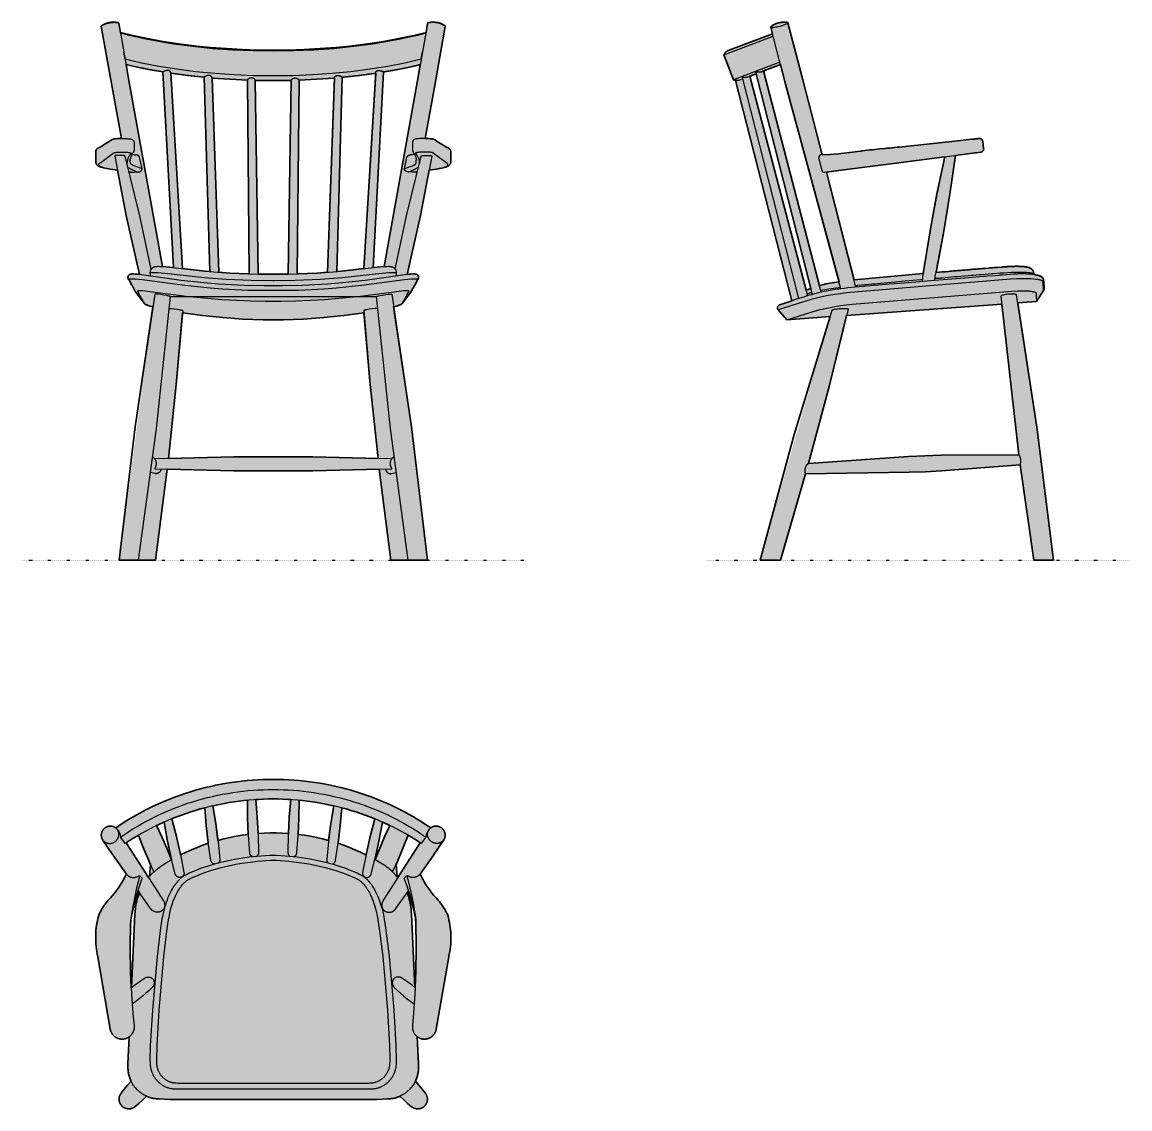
# Model space of a CAD drawing. Header units: millimetres. Extents: x 0 to 1796, y -889 to 872.
import ezdxf

# ---------------------------------------------------------------- set-up
doc = ezdxf.new("R2010")
doc.units = ezdxf.units.MM
doc.linetypes.add('Dots', pattern=[1, 0, -1])
doc.layers.add('Blocks', color=7, linetype='Continuous')
doc.layers.add('Blocks$Fill', color=7, linetype='Continuous', true_color=0xffffff)
for name, color, linetype, lineweight, true_color in [('Blocks$Inner', 7, 'Continuous', 25, 0x007f00), ('Blocks$Outline', 7, 'Continuous', 35, 0xff3f3f), ('Groud', 7, 'Dots', 25, 0x243775)]:
    doc.layers.add(name, color=color, linetype=linetype, lineweight=lineweight, true_color=true_color)

# ---------------------------------------------------------------- blocks, each defined once
blk = doc.blocks.new('J-Series 42 Dining Chair Side')
at = {"layer": 'Blocks$Fill'}
h = blk.add_hatch(color=256, dxfattribs=at)
h.paths.add_polyline_path([(201.6, 394.5), (88.2, 0), (105.2, 0), (121.4, 0), (161.9, 139.9), (356, 143.1), (382.2, 144.5), (509.7, 154.2), (531.7, 0), (563.4, 0), (536.8, 215.3), (505.9, 416.8), (536.2, 419.1), (547.8, 437.1), (547.8, 437.2), (547.9, 437.4), (548, 437.5), (548.1, 437.7), (548.1, 437.8), (548.2, 438), (548.2, 438.1), (548.3, 438.3), (548.3, 438.5), (548.4, 438.6), (548.4, 438.8), (548.4, 438.9), (548.4, 439.1), (548.4, 439.3), (548.5, 439.4), (548.5, 439.6), (548.5, 439.8), (548.1, 450.9), (547.7, 453.1), (547.4, 454.3), (547.3, 454.6), (547.2, 454.9), (547.1, 455.3), (546.9, 455.7), (546.4, 456.7), (546.3, 456.9), (545.2, 458.2), (544.6, 458.8), (543.9, 459.3), (542.4, 460.1), (542.3, 460.1), (541, 460.7), (540.3, 460.9), (539.5, 461.1), (537.9, 461.5), (536.2, 461.9), (532.3, 462.6), (531.7, 462.6), (531.7, 463.9), (531.7, 464.2), (531.6, 464.5), (531.6, 464.9), (531.6, 465.2), (531.5, 465.5), (531.4, 465.9), (531.4, 466.1), (531.4, 466.3), (531.3, 466.5), (531.2, 466.8), (531.1, 467), (531, 467.3), (531, 467.5), (530.9, 467.7), (530.8, 467.9), (530.7, 468.2), (530.5, 468.5), (530.4, 468.8), (530.2, 469), (530.1, 469.3), (529.9, 469.6), (529.1, 470.6), (528.9, 470.9), (528.7, 471.1), (528.5, 471.2), (528.4, 471.4), (528.2, 471.5), (528, 471.7), (527.8, 471.9), (527.5, 472), (527.3, 472.2), (527.1, 472.4), (526.9, 472.5), (526.6, 472.7), (526.2, 472.9), (526.1, 473), (525.7, 473.2), (524.4, 473.8), (523.8, 474), (523.4, 474.1), (523.2, 474.2), (522.6, 474.3), (522, 474.5), (521.4, 474.6), (520.5, 474.8), (519, 475.1), (517.7, 475.2), (515.7, 475.5), (513.6, 475.7), (509.7, 475.9), (505.5, 476), (500.2, 475.9), (492.3, 475.6), (373.2, 466), (395.8, 592.7), (404.8, 655.8), (446.3, 661.1), (446.4, 661.2), (446.6, 661.2), (446.8, 661.2), (446.9, 661.3), (447.1, 661.3), (447.3, 661.4), (447.4, 661.5), (447.6, 661.5), (447.7, 661.6), (447.9, 661.7), (448, 661.8), (448.2, 661.9), (448.3, 661.9), (448.5, 662), (448.6, 662.1), (448.7, 662.3), (448.9, 662.4), (449, 662.5), (449.1, 662.6), (449.2, 662.7), (449.3, 662.9), (449.4, 663), (449.5, 663.1), (449.6, 663.3), (449.7, 663.4), (449.8, 663.6), (449.9, 663.7), (450, 663.9), (450, 664), (450.1, 664.2), (450.2, 664.3), (450.2, 664.5), (450.3, 664.7), (450.3, 664.8), (450.4, 665), (450.4, 665.2), (450.4, 665.3), (450.4, 665.5), (450.5, 665.7), (450.5, 665.8), (450.5, 666), (450.5, 666.2), (450.5, 666.4), (450.4, 666.5), (450.4, 666.7), (448.9, 678.9), (448.8, 679.1), (448.8, 679.2), (448.7, 679.4), (448.7, 679.5), (448.7, 679.7), (448.6, 679.9), (448.5, 680), (448.5, 680.2), (448.4, 680.3), (448.3, 680.5), (448.2, 680.6), (448.1, 680.8), (448.1, 680.9), (448, 681), (447.9, 681.2), (447.7, 681.3), (447.6, 681.4), (447.5, 681.6), (447.4, 681.7), (447.3, 681.8), (447.2, 681.9), (447, 682), (446.9, 682.1), (446.8, 682.2), (446.6, 682.3), (446.5, 682.4), (446.3, 682.5), (446.2, 682.6), (446, 682.6), (445.9, 682.7), (445.7, 682.8), (445.5, 682.8), (445.4, 682.9), (445.2, 682.9), (445.1, 683), (444.9, 683), (444.7, 683), (444.5, 683), (444.4, 683.1), (444.2, 683.1), (444, 683.1), (443.9, 683.1), (443.7, 683.1), (443.5, 683.1), (443.2, 683), (313.6, 669.1), (313.6, 669.1), (313, 669.1), (251.1, 662.8), (228.1, 659.9), (201.2, 657.2), (188.7, 656.5), (133.2, 870.7), (133.2, 870.7), (133.2, 870.8), (133.1, 870.8), (133.1, 870.8), (133.1, 870.9), (133, 870.9), (133, 870.9), (133, 871), (132.9, 871), (132.9, 871), (132.9, 871.1), (132.8, 871.1), (132.8, 871.1), (132.7, 871.1), (132.7, 871.2), (132.6, 871.2), (132.6, 871.2), (132.6, 871.2), (132.5, 871.2), (132.5, 871.3), (132.4, 871.3), (132.4, 871.3), (132.3, 871.3), (132.3, 871.3), (132.2, 871.3), (132.2, 871.3), (132.1, 871.3), (132.1, 871.3), (132.1, 871.3), (132, 871.3), (130.8, 871.5), (129.6, 871.6), (128.4, 871.6), (127.2, 871.6), (126, 871.6), (124.8, 871.6), (123.6, 871.4), (122.4, 871.3), (121.2, 871.1), (120, 870.9), (118.9, 870.6), (117.7, 870.3), (116.5, 870), (115.4, 869.6), (114.3, 869.2), (113.2, 868.7), (112.1, 868.2), (111, 867.7), (110, 867.1), (108.9, 866.5), (107.9, 865.9), (106.9, 865.2), (106, 864.5), (105.9, 864.4), (105.9, 864.4), (105.8, 864.4), (105.8, 864.4), (105.8, 864.3), (105.7, 864.3), (105.7, 864.3), (105.6, 864.3), (105.6, 864.2), (105.6, 864.2), (105.5, 864.2), (105.5, 864.1), (105.5, 864.1), (105.4, 864.1), (105.4, 864), (105.4, 864), (105.4, 863.9), (105.3, 863.9), (105.3, 863.9), (105.3, 863.8), (105.3, 863.8), (105.3, 863.7), (105.2, 863.7), (105.2, 863.6), (105.2, 863.6), (105.2, 863.5), (105.2, 863.5), (105.2, 863.5), (105.2, 863.4), (105.2, 863.4), (105.2, 863.3), (108, 852.5), (36, 825.3), (35.6, 825.2), (35.2, 825), (34.9, 824.8), (34.5, 824.6), (34.2, 824.4), (33.8, 824.1), (33.5, 823.9), (33.2, 823.7), (32.8, 823.4), (32.5, 823.1), (32.2, 822.9), (31.9, 822.6), (31.7, 822.3), (31.4, 822), (31.1, 821.6), (30.9, 821.3), (30.7, 821), (30.4, 820.6), (30.2, 820.3), (30, 819.9), (29.8, 819.6), (29.7, 819.2), (29.5, 818.8), (44.8, 778.2), (45.2, 778), (45.6, 777.9), (46, 777.7), (46.4, 777.6), (46.7, 777.5), (47.1, 777.4), (47.5, 777.3), (47.9, 777.2), (48.3, 777.1), (48.4, 777.1), (139.3, 420), (119.3, 413.3), (119.5, 413.4), (119.2, 413.2), (118.8, 413), (118.4, 412.8), (118, 412.5), (117.6, 412.2), (117.3, 411.8), (117, 411.4), (116.7, 411), (116.5, 410.5), (116.4, 410.4), (116.4, 410.2), (116.3, 410), (116.3, 409.9), (116.2, 409.7), (116.2, 409.5), (116.2, 409.4), (116.1, 409.2), (116.1, 409), (116.1, 408.8), (116.1, 408.7), (116.1, 408.5), (116.1, 408.3), (116.1, 408.1), (116.2, 408), (116.2, 407.8), (116.2, 407.6), (116.2, 407.5), (116.3, 407.3), (116.3, 407.1), (116.4, 407), (116.5, 406.8), (116.5, 406.6), (116.6, 406.5), (116.7, 406.3), (116.7, 406.2), (116.8, 406), (116.9, 405.9), (117, 405.7), (117.1, 405.6), (117.2, 405.5), (117.3, 405.3), (131.3, 389.3)], flags=0)
h.paths.add_polyline_path([(170.5, 440), (162.6, 437.3), (71.6, 784.3), (81.8, 788.1)], flags=0)
h.paths.add_polyline_path([(216, 450.9), (194.6, 447.4), (191.6, 446.7), (189.4, 446.2), (184.8, 444.8), (184.2, 444.6), (93.5, 792.6), (121.1, 803)], flags=0)
h.paths.add_polyline_path([(195.8, 628.8), (387.3, 653.5), (363.6, 533.7), (352.4, 464.2), (240.6, 453.9)], flags=0)
h.paths.add_polyline_path([(328.8, 167.7), (166.6, 156.7), (228.2, 396.4), (479.9, 414.9), (507.5, 170.7), (355, 169.1)], flags=0)
at = {"layer": 'Blocks$Inner'}
for p, q in [((29.5, 818.8), (109, 848.9)), ((120.1, 806.6), (44.8, 778.2)), ((90.3, 791.4), (121.1, 803)), ((71.6, 784.3), (165, 428.2)), ((243.5, 442.3), (195.8, 628.8))]:
    blk.add_line(p, q, dxfattribs=at)
for points in [[(219.1, 439.6), (129.5, 771), (129.5, 771), (105.2, 863.3), (105.2, 863.4), (105.2, 863.4), (105.2, 863.5), (105.2, 863.5), (105.2, 863.5), (105.2, 863.6), (105.2, 863.6), (105.2, 863.7), (105.3, 863.7), (105.3, 863.8), (105.3, 863.8), (105.3, 863.9), (105.3, 863.9), (105.4, 863.9), (105.4, 864), (105.4, 864), (105.4, 864.1), (105.5, 864.1), (105.5, 864.1), (105.5, 864.2), (105.6, 864.2), (105.6, 864.2), (105.6, 864.3), (105.7, 864.3), (105.7, 864.3), (105.8, 864.3), (105.8, 864.4), (105.8, 864.4), (105.9, 864.4), (105.9, 864.4), (106, 864.5), (106.9, 865.2), (107.9, 865.9), (108.9, 866.5), (110, 867.1), (111, 867.7), (112.1, 868.2), (113.2, 868.7), (114.3, 869.2), (115.4, 869.6), (116.5, 870), (117.7, 870.3), (118.9, 870.6), (120, 870.9), (121.2, 871.1), (122.4, 871.3), (123.6, 871.4), (124.8, 871.6), (126, 871.6), (127.2, 871.6), (128.4, 871.6), (129.6, 871.6), (130.8, 871.5), (132, 871.3), (132, 871.3), (132.1, 871.3), (132.1, 871.3), (132.1, 871.3), (132.2, 871.3), (132.2, 871.3), (132.3, 871.3), (132.3, 871.3), (132.4, 871.3), (132.4, 871.3), (132.5, 871.3), (132.5, 871.2), (132.6, 871.2), (132.6, 871.2), (132.6, 871.2), (132.7, 871.2), (132.7, 871.1), (132.8, 871.1), (132.8, 871.1), (132.9, 871.1), (132.9, 871), (132.9, 871), (133, 871), (133, 870.9), (133, 870.9), (133.1, 870.9), (133.1, 870.8), (133.1, 870.8), (133.2, 870.8), (133.2, 870.7), (133.2, 870.7), (157.5, 778.4), (157.5, 778.4), (188.7, 656.5)], [(108, 852.5), (36.3, 825.5), (36, 825.3), (35.6, 825.2), (35.2, 825), (34.9, 824.8), (34.5, 824.6), (34.2, 824.4), (33.8, 824.1), (33.5, 823.9), (33.2, 823.7), (32.8, 823.4), (32.5, 823.1), (32.2, 822.9), (31.9, 822.6), (31.7, 822.3), (31.4, 822), (31.1, 821.6), (30.9, 821.3), (30.7, 821), (30.4, 820.6), (30.2, 820.3), (30, 819.9), (29.8, 819.6), (29.7, 819.2), (29.5, 818.8), (44.8, 778.2), (45.2, 778), (45.6, 777.9), (46, 777.7), (46.4, 777.6), (46.7, 777.5), (47.1, 777.4), (47.5, 777.3), (47.9, 777.2), (48.3, 777.1), (48.7, 777.1)], [(172.9, 430.5), (81.3, 790.2), (81.3, 790.5), (81.3, 790.5), (81.3, 790.5), (81.4, 790.5), (81.4, 790.5), (81.4, 790.5), (81.4, 790.5), (81.4, 790.6), (81.4, 790.6), (81.4, 790.6), (81.4, 790.6), (81.4, 790.6), (81.4, 790.6), (81.5, 790.6), (81.5, 790.6), (81.5, 790.6), (81.5, 790.6), (81.6, 790.7), (81.6, 790.7), (81.6, 790.7), (81.6, 790.7), (81.7, 790.7), (81.7, 790.7), (81.7, 790.7), (81.8, 790.7), (81.8, 790.8), (81.8, 790.8), (81.9, 790.8), (82, 790.8), (82.1, 790.8), (82.1, 790.8), (82.2, 790.8), (82.3, 790.9), (82.4, 790.9), (82.5, 790.9), (82.7, 790.9), (82.9, 790.9), (83.4, 790.9), (83.9, 790.9), (84.9, 790.9), (85.8, 790.9), (86.8, 790.9), (87.8, 791), (88.8, 791.1), (89.1, 791.1), (89.4, 791.2), (89.8, 791.2), (90.1, 791.3), (90.4, 791.4), (90.8, 791.5), (91.1, 791.6), (91.3, 791.7), (91.5, 791.8), (91.7, 791.9), (91.8, 792), (92, 792.1), (92.2, 792.2), (92.4, 792.3), (92.5, 792.4), (92.6, 792.4), (92.7, 792.5), (92.7, 792.5), (92.8, 792.6), (92.8, 792.6), (92.9, 792.7), (93, 792.7), (93, 792.8), (93.1, 792.9), (93.1, 792.9), (93.1, 793), (93.2, 793.1), (93.2, 793.1)], [(186.9, 434), (93.5, 792.6)], [(139.3, 420), (48.1, 778), (48.5, 778), (49.2, 777.9), (49.8, 777.8), (50.5, 777.7), (51.2, 777.7), (51.8, 777.7), (52.2, 777.7), (52.7, 777.7), (53.1, 777.7), (53.5, 777.8), (53.9, 777.9), (54.3, 777.9), (54.7, 778), (55.1, 778.1), (55.5, 778.2), (55.9, 778.3), (56.3, 778.5), (60.1, 779.9)], [(59.7, 781.7), (59.7, 781.7), (59.6, 781.7), (59.6, 781.8), (59.6, 781.8), (59.6, 781.8), (59.5, 781.8), (59.5, 781.8), (59.5, 781.8), (59.5, 781.8), (59.5, 781.9), (59.4, 781.9), (59.4, 781.9), (59.4, 781.9), (59.4, 781.9), (59.4, 781.9), (59.4, 782), (59.3, 782), (59.3, 782), (59.3, 782), (59.3, 782), (59.3, 782.1), (59.3, 782.1), (59.3, 782.1), (59.3, 782.1), (59.3, 782.1), (59.3, 782.1), (59.3, 782.1), (59.3, 782.1), (59.3, 782.1), (59.3, 782.1), (59.3, 782.1), (59.3, 782.1), (59.3, 782.1), (59.3, 782.1), (59.3, 782.1), (59.3, 782.2), (59.3, 782.2), (59.3, 782.2), (59.3, 782.2), (59.3, 782.2), (59.3, 782.2), (59.3, 782.2), (59.3, 782.2), (59.3, 782.2), (59.3, 782.2), (59.3, 782.2), (59.3, 782.2), (59.3, 782.2), (59.3, 782.2), (59.3, 782.2), (59.3, 782.2), (59.3, 782.2), (59.3, 782.2), (59.3, 782.2), (59.3, 782.2), (59.3, 782.2), (59.3, 782.2), (59.3, 782.2), (59.3, 782.2), (59.3, 782.2), (59.3, 782.2), (59.3, 782.2), (59.3, 782.2), (59.3, 782.2), (59.3, 782.2), (59.3, 782.2), (59.3, 782.2), (59.3, 782.2), (59.3, 782.2), (59.3, 782.3), (59.4, 782.3), (59.4, 782.3), (59.4, 782.3), (59.4, 782.3), (59.4, 782.3), (59.4, 782.3), (59.4, 782.3), (59.4, 782.3), (59.4, 782.3), (59.4, 782.3), (59.5, 782.3), (59.5, 782.3), (59.5, 782.3), (59.5, 782.3), (59.5, 782.3), (59.6, 782.3), (59.6, 782.3), (59.7, 782.3), (59.7, 782.3), (59.8, 782.4), (59.8, 782.4), (59.9, 782.4), (60.1, 782.4), (60.2, 782.4), (60.6, 782.3), (61, 782.3), (61.8, 782.3), (62.6, 782.2), (63.4, 782.2), (64.1, 782.3), (64.9, 782.3), (65.7, 782.4), (66.1, 782.4), (66.4, 782.5), (66.8, 782.6), (67.2, 782.7), (67.6, 782.8), (68, 782.9), (68.3, 783), (81.9, 788.2)], [(151.1, 423.8), (59.3, 782.1)], [(531.7, 462.6), (531.7, 462.9), (531.7, 463.3), (531.7, 463.5), (531.7, 463.6), (531.7, 463.7), (531.7, 463.9), (531.7, 464), (531.7, 464.2), (531.6, 464.4), (531.6, 464.5), (531.6, 464.7), (531.6, 464.9), (531.6, 465.2), (531.5, 465.5), (531.4, 465.9), (531.4, 466.1), (531.4, 466.3), (531.3, 466.5), (531.2, 466.8), (531.1, 467), (531, 467.3), (531, 467.5), (530.9, 467.6), (530.9, 467.7), (530.9, 467.7), (530.8, 467.9), (530.7, 468.2), (530.5, 468.5), (530.4, 468.8), (530.2, 469), (530.1, 469.3), (529.9, 469.6), (529.1, 470.6), (528.9, 470.9), (528.7, 471.1), (528.5, 471.2), (528.4, 471.4), (528.2, 471.5), (528, 471.7), (527.8, 471.9), (527.5, 472), (527.3, 472.2), (527.1, 472.4), (526.9, 472.5), (526.7, 472.6), (526.6, 472.7), (526.5, 472.7), (526.4, 472.8), (526.2, 472.9), (526.1, 473), (525.7, 473.2), (524.4, 473.8), (523.8, 474), (523.4, 474.1), (523.2, 474.2), (522.6, 474.3), (522, 474.5), (521.4, 474.6), (520.8, 474.7), (520.5, 474.8), (520.2, 474.9), (519.6, 475), (519, 475.1), (518.7, 475.1), (518.4, 475.2), (517.7, 475.2), (517.1, 475.3), (515.7, 475.5), (514.3, 475.6), (513.6, 475.7), (512.8, 475.7), (512.5, 475.7), (512.1, 475.8), (511.9, 475.8), (511.7, 475.8), (511.5, 475.8), (511.3, 475.8), (509.7, 475.9), (508.1, 475.9), (507.3, 475.9), (506.4, 476), (505.5, 476), (504.7, 476), (503.8, 476), (502.9, 476), (502.7, 476), (502.5, 476), (502.2, 476), (502, 476), (501.8, 476), (501.6, 476), (501.3, 476), (501.1, 476), (500.6, 475.9), (500.2, 475.9), (499.2, 475.9), (498.3, 475.9), (497.3, 475.9), (496.3, 475.8), (495.3, 475.8), (494.3, 475.7), (493.3, 475.7), (492.3, 475.6), (491.3, 475.6), (491, 475.6), (490.2, 475.5), (489.7, 475.5), (489.1, 475.5), (488, 475.4), (486.9, 475.3), (485.8, 475.2), (484.6, 475.1), (483.6, 475.1), (482.7, 475), (481.3, 474.9), (479.9, 474.8), (479.3, 474.7), (472.5, 474.2), (469.9, 474), (467.7, 473.8), (465.4, 473.7), (464.8, 473.6), (462.8, 473.5), (460.4, 473.3), (457.9, 473.1), (453, 472.7), (447.9, 472.3), (445.5, 472.1), (443, 471.9), (440.6, 471.7), (438.1, 471.5), (435.7, 471.3), (434.4, 471.2), (433.1, 471.1), (430.6, 470.9), (428.1, 470.7), (425.6, 470.4), (423.2, 470.2), (420.7, 470), (418.2, 469.8), (415.7, 469.6), (413.2, 469.4), (412, 469.3), (410.7, 469.2), (408.2, 469), (405.7, 468.8), (403.3, 468.6), (400.8, 468.4), (398.4, 468.2), (397.1, 468.1), (395.9, 467.9), (393.4, 467.7), (388.4, 467.3), (383.4, 466.9), (373.2, 466)], [(547.7, 436.9), (547.7, 436.9), (547.7, 436.9), (547.7, 436.9), (547.7, 436.9), (547.7, 437), (547.6, 437.1), (547.6, 437.5), (547.5, 438.2), (546.9, 450.3), (546.9, 450.4), (546.9, 450.4), (546.9, 450.4), (546.9, 450.4), (546.9, 450.4), (546.9, 450.4), (546.8, 450.5), (546.8, 450.7), (546.8, 450.7), (546.8, 450.8), (546.8, 450.8), (546.7, 450.9), (546.7, 450.9), (546.7, 451), (546.7, 451), (546.7, 451.1), (546.6, 451.1), (546.6, 451.1), (546.6, 451.2), (546.6, 451.2), (546.5, 451.3), (546.5, 451.3), (546.5, 451.4), (546.4, 451.4), (546.4, 451.5), (546.4, 451.5), (546.3, 451.5), (546.3, 451.6), (546.3, 451.6), (546.2, 451.7), (546.2, 451.7), (546.1, 451.8), (546.1, 451.8), (546, 451.9), (546, 451.9), (545.9, 451.9), (545.9, 452), (545.8, 452), (545.8, 452.1), (545.7, 452.1), (545.7, 452.2), (545.5, 452.2), (545.4, 452.3), (545.3, 452.4), (545.1, 452.5), (544.9, 452.6), (544.8, 452.6), (544.6, 452.7), (544.4, 452.8), (544.2, 452.9), (543.8, 453), (543.4, 453.2), (542.9, 453.3), (542.4, 453.5), (541.9, 453.6), (540.7, 453.9), (539.4, 454.1), (538.1, 454.4), (536.6, 454.6), (535, 454.8), (531.5, 455.2), (527.7, 455.5), (523.5, 455.7), (519, 455.8), (511.9, 455.8), (504.4, 455.5), (494.1, 454.9), (350.8, 443.2), (228.3, 432.8), (218.4, 431.6), (209.1, 430.2), (195.9, 428), (184, 425.6), (177.1, 424), (170.9, 422.4), (146.6, 414.9), (117.3, 405.3), (117.2, 405.5), (117.1, 405.6), (117, 405.7), (116.9, 405.9), (116.8, 406), (116.7, 406.2), (116.7, 406.3), (116.6, 406.5), (116.5, 406.6), (116.5, 406.8), (116.4, 407), (116.3, 407.1), (116.3, 407.3), (116.2, 407.5), (116.2, 407.6), (116.2, 407.8), (116.2, 408), (116.1, 408.1), (116.1, 408.3), (116.1, 408.5), (116.1, 408.7), (116.1, 408.8), (116.1, 409), (116.1, 409.2), (116.2, 409.4), (116.2, 409.5), (116.2, 409.7), (116.3, 409.9), (116.3, 410), (116.4, 410.2), (116.4, 410.4), (116.5, 410.5), (116.7, 411), (117, 411.4), (117.3, 411.8), (117.6, 412.2), (118, 412.5), (118.4, 412.8), (118.8, 413), (119.2, 413.2), (119.5, 413.4), (119.5, 413.4), (119.5, 413.4)], [(131.3, 389.3), (131.5, 389.4), (172.5, 402.2), (185.2, 405.8), (188.9, 406.7), (193, 407.7), (201.9, 409.5), (212, 411.2), (222.7, 412.8), (237.1, 414.5), (496.3, 435.7), (505.1, 436.2), (510.7, 436.4), (513.5, 436.4), (518.7, 436.3), (522.2, 436.1), (523.4, 436.1), (525.5, 435.9), (527.4, 435.6), (529.1, 435.4), (530.7, 435.1), (531.4, 434.9), (532.1, 434.8), (532.4, 434.7), (532.7, 434.6), (533, 434.5), (533.2, 434.4), (533.5, 434.3), (533.6, 434.3), (533.7, 434.3), (533.8, 434.2), (533.9, 434.2), (534, 434.1), (534.1, 434.1), (534.1, 434), (534.2, 434), (534.3, 433.9), (534.4, 433.9), (534.4, 433.8), (534.5, 433.8), (534.6, 433.7), (534.6, 433.6), (534.7, 433.6), (534.7, 433.5), (534.8, 433.5), (534.8, 433.4), (534.9, 433.4), (534.9, 433.3), (534.9, 433.3), (535, 433.2), (535, 433.2), (535, 433.1), (535.1, 433.1), (535.1, 433), (535.1, 433), (535.1, 432.9), (535.1, 432.9), (535.2, 432.8), (535.2, 432.8), (535.2, 432.7), (535.2, 432.6), (535.2, 432.6), (535.2, 432.5), (535.3, 432.5), (535.3, 432.4), (535.3, 432.4), (535.3, 432.3), (535.3, 432.3), (535.3, 432.2), (535.3, 432.1), (535.3, 432), (535.3, 431.9), (535.3, 431.8), (535.3, 431.5), (535.3, 431.1), (535.3, 430.6), (535.3, 430.1), (535.3, 429.6), (535.3, 429.1), (535.4, 428.6), (535.5, 428.1), (535.6, 426.8), (536, 420.3), (536.1, 419.9), (536.1, 419.5), (536.2, 419.2), (536.2, 419.2), (536.2, 419.1), (536.2, 419.1), (536.2, 419.1), (536.2, 419.1), (536.2, 419.1), (536.2, 419.1), (536.2, 419.1), (547.7, 436.9), (547.8, 437.1), (547.8, 437.2), (547.9, 437.4), (548, 437.5), (548.1, 437.7), (548.1, 437.8), (548.2, 438), (548.2, 438.1), (548.3, 438.3), (548.3, 438.5), (548.4, 438.6), (548.4, 438.8), (548.4, 438.9), (548.4, 439.1), (548.4, 439.3), (548.5, 439.4), (548.5, 439.6), (548.5, 439.8), (548.1, 450.9), (547.7, 453.1), (547.4, 454.3), (547.3, 454.6), (547.2, 454.9), (547.1, 455.3), (546.9, 455.7), (546.4, 456.7), (546.3, 456.9), (545.2, 458.2), (544.6, 458.8), (543.9, 459.3), (542.4, 460.1), (542.3, 460.1), (541, 460.7), (540.3, 460.9), (539.5, 461.1), (537.9, 461.5), (536.2, 461.9), (532.3, 462.6), (531.2, 462.7), (530.1, 462.8), (527.8, 463.1), (522.8, 463.4), (520.2, 463.5), (518.8, 463.6), (517.4, 463.6), (511.6, 463.7), (505.6, 463.6), (504, 463.5), (502.5, 463.4), (500.9, 463.3), (499.4, 463.3), (493.2, 462.8), (487, 462.4), (480.9, 461.8), (477.8, 461.6), (476.3, 461.4), (474.8, 461.3), (468.7, 460.8), (456.5, 459.8), (453.4, 459.6), (450.4, 459.3), (444.2, 458.8), (432, 457.8), (419.8, 456.8), (370.9, 452.8), (322, 448.8), (297.5, 446.8), (285.3, 445.8), (279.2, 445.3), (273, 444.8), (260.8, 443.8), (257.8, 443.5), (254.7, 443.3), (248.6, 442.8), (236.4, 441.7), (230.3, 441), (227.4, 440.7), (224.4, 440.3), (218.5, 439.6), (215.6, 439.2), (212.8, 438.7), (207.3, 437.9), (202, 437), (191.9, 435.1), (187.2, 434.1), (182.8, 433.1), (174.8, 431), (171.2, 430), (167.8, 429), (164.7, 428.1), (161.7, 427.1), (160.2, 426.7), (158.8, 426.2), (156, 425.3), (145.7, 422.1), (141.1, 420.6), (137, 419.2), (133.2, 418), (131.5, 417.4), (130, 416.9), (124.8, 415.2), (121.3, 414), (119.7, 413.4), (119.6, 413.4), (119.5, 413.4), (119.5, 413.4), (119.5, 413.4), (119.5, 413.3), (119.5, 413.3), (119.3, 413.3), (119.6, 413.4), (120, 413.5), (120.4, 413.6), (120.7, 413.6)], [(216, 450.9), (201, 448.6), (194.6, 447.4), (191.6, 446.7), (189.4, 446.2), (184.8, 444.8), (184.2, 444.6)], [(352.4, 464.2), (240.6, 453.9)], [(350.7, 454.2), (348.2, 454), (323.3, 451.8), (283.4, 448.2), (278.4, 447.7), (273.5, 447.3), (268.5, 446.8), (259.9, 446), (257.4, 445.8), (246.3, 444.7), (246, 444.7), (245.6, 444.6), (245.4, 444.6), (245.1, 444.6), (243, 444.4)], [(531.7, 463.6), (531.6, 463.7), (531.6, 463.7), (531.5, 463.7), (531.5, 463.8), (531.4, 463.8), (531.4, 463.8), (531.3, 463.9), (531.2, 463.9), (531.2, 463.9), (531.1, 464), (531, 464), (530.9, 464.1), (530.8, 464.1), (530.6, 464.2), (530.5, 464.2), (530.2, 464.3), (529.9, 464.4), (529.6, 464.5), (529.3, 464.5), (528.7, 464.7), (528, 464.8), (527, 465), (525.4, 465.2), (523.2, 465.5), (519.8, 465.7), (514.3, 466), (506.2, 466.1), (495.7, 465.8), (482.9, 465.1), (478.4, 464.8), (477.7, 464.7), (465.1, 463.7), (463.9, 463.6), (462.6, 463.6), (453, 462.8), (447.9, 462.4), (443, 462), (433, 461.2), (430.5, 461), (408, 459.1), (403, 458.7), (393, 457.8), (388.1, 457.4), (383.1, 457), (380.6, 456.8), (378.1, 456.5), (373.1, 456.1), (371.1, 455.9)], [(170.5, 440), (162.6, 437.3)], [(164.2, 431.3), (172, 433.9)], [(218.6, 441.7), (218.6, 441.6), (195.9, 438.6), (195.8, 438.6), (186.1, 437)], [(509.7, 154.2), (531.7, 0), (563.4, 0), (536.8, 215.3), (503.9, 429.7), (503.9, 429.7), (503.9, 429.7), (503.9, 429.7), (503.9, 429.7), (503.9, 429.7), (503.9, 429.7), (503.9, 429.7), (503.9, 429.7), (503.9, 429.8), (503.9, 429.8), (503.9, 429.8), (503.9, 429.8), (503.9, 429.8), (503.9, 429.8), (503.9, 429.8), (503.9, 429.8), (503.9, 429.8), (503.8, 429.8), (503.8, 429.8), (503.8, 429.8), (503.8, 429.9), (503.8, 429.9), (503.8, 429.9), (503.8, 429.9), (503.8, 429.9), (503.8, 429.9), (503.8, 429.9), (503.7, 429.9), (503.7, 429.9), (503.7, 429.9), (503.7, 430), (503.7, 430), (503.7, 430), (503.6, 430), (503.6, 430), (503.5, 430.1), (503.5, 430.1), (503.5, 430.1), (503.4, 430.1), (503.4, 430.1), (503.3, 430.1), (503.3, 430.2), (503.2, 430.2), (503.1, 430.2), (503, 430.3), (502.8, 430.3), (502.7, 430.3), (502.6, 430.4), (502.3, 430.4), (502, 430.5), (501.7, 430.5), (501.4, 430.6), (499.8, 430.7), (498.2, 430.8), (496.5, 430.8), (494.9, 430.8), (493.3, 430.7), (490.9, 430.6), (488.4, 430.4), (486, 430.1), (483.6, 429.7), (482.7, 429.5), (481.8, 429.3), (481, 429.1), (480.6, 429), (480.3, 428.9), (479.9, 428.8), (479.7, 428.7), (479.5, 428.6), (479.4, 428.6), (479.3, 428.5), (479.2, 428.5), (479.1, 428.4), (479, 428.4), (478.9, 428.3), (478.9, 428.3), (478.9, 428.3), (478.8, 428.3), (478.8, 428.2), (478.8, 428.2), (478.7, 428.2), (478.7, 428.2), (478.7, 428.1), (478.6, 428.1), (478.6, 428.1), (478.6, 428.1), (478.6, 428.1), (478.6, 428.1), (478.5, 427.8), (507.5, 170.7), (507.8, 170.2), (508.7, 168.4), (508.9, 167.8), (509.1, 167.2), (509.3, 166.7), (509.5, 166.1), (509.7, 165.5), (509.8, 164.9), (509.9, 164.3), (510, 163.7), (510.1, 163.1), (510.2, 162.5), (510.2, 161.6), (510.2, 160.8), (510.2, 159.9), (510.1, 159.1), (510.1, 158.2), (510, 157.4), (509.8, 156.5), (509.7, 155.5), (509.7, 155.2), (509.6, 154.9), (509.6, 154.8), (509.6, 154.7), (509.6, 154.6), (509.6, 154.6), (509.6, 154.5), (509.6, 154.5), (509.6, 154.4), (509.6, 154.4), (509.6, 154.4), (509.6, 154.4), (509.6, 154.4), (509.6, 154.3), (509.6, 154.3), (509.7, 154.3), (509.7, 154.3), (509.7, 154.3), (509.7, 154.3), (509.7, 154.3), (509.7, 154.3), (509.7, 154.3), (509.7, 154.2), (509.7, 154.2), (509.7, 154.2), (509.7, 154.2), (509.7, 154.2), (509.7, 154.2), (509.7, 154.2), (509.7, 154.2), (509.7, 154.2), (509.7, 154.2), (509.7, 154.2), (509.7, 154.2), (509.7, 154.2), (509.7, 154.2), (509.7, 154.2), (509.7, 154.2), (509.7, 154.2), (509.7, 154.2), (509.7, 154.2), (509.7, 154.2), (509.8, 154.2), (509.8, 154.2), (382.2, 144.5), (356, 143.1), (329.8, 142.4), (161.9, 139.9), (161.8, 140.2), (161.7, 140.5), (161.6, 140.8), (161.5, 141), (161.5, 141.3), (161.4, 141.6), (161.3, 141.9), (161.3, 142.2), (161.2, 142.7), (161.1, 143.3), (161.1, 143.8), (161, 144.3), (161, 144.9), (161, 145.4), (161, 146), (161.1, 146.5), (161.1, 147), (161.2, 147.6), (161.3, 148.1), (161.4, 148.6), (161.5, 149.1), (161.6, 149.6), (161.8, 150.1), (162, 150.5), (162.1, 151), (162.3, 151.5), (162.6, 151.9), (162.8, 152.4), (163, 152.9), (163.3, 153.3), (163.6, 153.7), (163.9, 154.1), (164.1, 154.4), (164.3, 154.7), (164.5, 154.9), (164.6, 155.2), (164.8, 155.4), (165, 155.6), (165.2, 155.8), (165.4, 156), (165.5, 156.1), (165.6, 156.2), (165.7, 156.3), (165.8, 156.3), (165.8, 156.4), (165.9, 156.4), (166, 156.5), (166, 156.5), (166, 156.5), (166.1, 156.5), (166.1, 156.6), (166.1, 156.6), (166.2, 156.6), (166.2, 156.6), (166.2, 156.6), (166.2, 156.6), (166.2, 156.6), (166.2, 156.6), (166.2, 156.6), (166.3, 156.6), (166.3, 156.6), (166.3, 156.6), (166.3, 156.6), (166.3, 156.6), (166.3, 156.6), (166.3, 156.6), (166.3, 156.6), (166.3, 156.6), (166.3, 156.6), (328.8, 167.7), (355, 169.1), (381.2, 169.8), (507.5, 170.7)], [(228.2, 396.4), (479.9, 414.9)], [(505.9, 416.8), (536.2, 419.1)], [(161.9, 139.9), (121.4, 0), (105.2, 0), (88.2, 0), (143.5, 203.3), (204.8, 405), (204.8, 405), (204.8, 405), (204.8, 405), (204.8, 405), (204.8, 405), (204.8, 405), (204.8, 405), (204.8, 405), (204.8, 405.1), (204.8, 405.1), (204.9, 405.1), (204.9, 405.1), (204.9, 405.1), (204.9, 405.1), (204.9, 405.1), (204.9, 405.1), (204.9, 405.1), (204.9, 405.2), (204.9, 405.2), (205, 405.2), (205, 405.2), (205, 405.2), (205.1, 405.3), (205.1, 405.3), (205.1, 405.3), (205.2, 405.3), (205.2, 405.3), (205.3, 405.4), (205.4, 405.4), (205.5, 405.5), (205.7, 405.5), (205.8, 405.6), (205.9, 405.6), (206.2, 405.7), (206.5, 405.8), (206.9, 405.9), (207.6, 406.1), (208.5, 406.3), (209.4, 406.5), (211.8, 406.8), (214.1, 407.1), (216.4, 407.4), (218.8, 407.5), (221, 407.7), (223.1, 407.7), (225.3, 407.7), (227.5, 407.6), (228.3, 407.5), (228.7, 407.5), (229, 407.5), (229.3, 407.4), (229.6, 407.4), (229.7, 407.3), (229.8, 407.3), (230, 407.3), (230.1, 407.3), (230.2, 407.2), (230.3, 407.2), (230.3, 407.2), (230.4, 407.2), (230.4, 407.1), (230.4, 407.1), (230.5, 407.1), (230.5, 407.1), (230.5, 407.1), (230.6, 407.1), (230.6, 407), (230.6, 407), (230.6, 407), (230.6, 407), (230.7, 407), (230.7, 407), (230.7, 407), (230.7, 407), (230.7, 407), (230.7, 407), (230.7, 407), (230.7, 407), (230.7, 406.9), (230.7, 406.9), (230.7, 406.9), (230.7, 406.9), (230.8, 406.9), (230.8, 406.9), (230.8, 406.9), (230.8, 406.9), (230.8, 406.9), (230.8, 406.9), (230.8, 406.9), (230.8, 406.9), (230.8, 406.9), (230.8, 406.9), (230.8, 406.9), (230.8, 406.9), (230.8, 406.9), (230.8, 406.9), (230.8, 406.8), (230.8, 406.8), (230.8, 406.8), (230.8, 406.8), (230.8, 406.8), (230.8, 406.8), (230.8, 406.8), (230.8, 406.8), (230.8, 406.8), (230.8, 406.8), (230.8, 406.8), (230.8, 406.8), (230.8, 406.8), (230.8, 406.8), (230.8, 406.8), (230.8, 406.8), (230.8, 406.8), (230.8, 406.8), (230.8, 406.8), (230.8, 406.8), (230.8, 406.8), (230.8, 406.8), (230.8, 406.8), (230.8, 406.8), (230.8, 406.8), (230.8, 406.7), (230.8, 406.7), (230.8, 406.7), (199.8, 281.4), (166.6, 156.7)], [(117.3, 405.3), (131.3, 389.3), (201.6, 394.5)]]:
    blk.add_lwpolyline(points, dxfattribs=at)
blk.add_lwpolyline([(228.1, 659.9), (214.7, 658.4), (201.2, 657.2), (187.7, 656.5), (186.4, 656.4), (186.3, 656.4), (186.3, 656.4), (186.2, 656.4), (186.2, 656.4), (186.2, 656.4), (186.1, 656.4), (186.1, 656.4), (186, 656.4), (186, 656.4), (186, 656.4), (185.9, 656.3), (185.9, 656.3), (185.8, 656.3), (185.8, 656.3), (185.8, 656.3), (185.7, 656.3), (185.7, 656.2), (185.6, 656.2), (185.6, 656.2), (185.6, 656.2), (185.5, 656.2), (185.5, 656.1), (185.4, 656.1), (185.3, 656), (185.2, 656), (185.1, 655.9), (185.1, 655.9), (185, 655.8), (184.9, 655.7), (184.8, 655.6), (184.7, 655.6), (184.6, 655.5), (184.6, 655.4), (184.5, 655.3), (184.4, 655.2), (184.3, 655.1), (184.2, 655), (184.2, 654.9), (184.1, 654.8), (184, 654.7), (184, 654.6), (183.9, 654.5), (183.8, 654.4), (183.7, 654.3), (183.7, 654.2), (183.6, 654), (183.6, 653.9), (183.5, 653.8), (183.4, 653.7), (183.4, 653.5), (183.3, 653.4), (183.3, 653.3), (183.2, 653.1), (183.2, 653), (183.2, 652.9), (183.1, 652.7), (183.1, 652.6), (183, 652.5), (183, 652.3), (183, 652.2), (183, 652), (183, 651.9), (182.9, 651.7), (182.9, 651.6), (182.9, 651.4), (182.9, 651.3), (182.9, 651.2), (182.9, 651), (182.9, 650.9), (183, 650.7), (183, 650.6), (183, 650.4), (183, 650.3), (183.1, 650.1), (183.1, 650), (187.9, 631.8), (187.9, 631.7), (187.9, 631.6), (188, 631.5), (188, 631.4), (188, 631.3), (188.1, 631.2), (188.1, 631.1), (188.2, 631), (188.2, 630.9), (188.3, 630.8), (188.3, 630.8), (188.4, 630.7), (188.4, 630.6), (188.5, 630.5), (188.5, 630.4), (188.6, 630.3), (188.6, 630.2), (188.7, 630.1), (188.8, 630.1), (188.8, 630), (188.9, 629.9), (189, 629.8), (189, 629.8), (189.1, 629.7), (189.2, 629.6), (189.2, 629.5), (189.3, 629.5), (189.4, 629.4), (189.4, 629.3), (189.5, 629.3), (189.6, 629.2), (189.7, 629.2), (189.8, 629.1), (189.8, 629.1), (189.9, 629), (190, 629), (190.1, 628.9), (190.1, 628.9), (190.2, 628.8), (190.3, 628.8), (190.4, 628.7), (190.5, 628.7), (190.5, 628.7), (190.6, 628.6), (190.7, 628.6), (190.8, 628.6), (190.9, 628.5), (191, 628.5), (191, 628.5), (191.1, 628.5), (191.2, 628.4), (191.3, 628.4), (191.4, 628.4), (191.4, 628.4), (191.5, 628.4), (191.6, 628.4), (191.7, 628.4), (191.7, 628.4), (191.8, 628.4), (191.9, 628.4), (192, 628.4), (192.1, 628.4), (192.1, 628.4), (192.2, 628.4), (231.7, 633.5), (312.8, 643.9), (316.6, 644.4), (436.2, 659.8), (438.6, 660.1), (441.6, 660.5), (446.1, 661.1), (446.3, 661.1), (446.4, 661.2), (446.6, 661.2), (446.8, 661.2), (446.9, 661.3), (447.1, 661.3), (447.3, 661.4), (447.4, 661.5), (447.6, 661.5), (447.7, 661.6), (447.9, 661.7), (448, 661.8), (448.2, 661.9), (448.3, 661.9), (448.5, 662), (448.6, 662.1), (448.7, 662.3), (448.9, 662.4), (449, 662.5), (449.1, 662.6), (449.2, 662.7), (449.3, 662.9), (449.4, 663), (449.5, 663.1), (449.6, 663.3), (449.7, 663.4), (449.8, 663.6), (449.9, 663.7), (450, 663.9), (450, 664), (450.1, 664.2), (450.2, 664.3), (450.2, 664.5), (450.3, 664.7), (450.3, 664.8), (450.4, 665), (450.4, 665.2), (450.4, 665.3), (450.4, 665.5), (450.5, 665.7), (450.5, 665.8), (450.5, 666), (450.5, 666.2), (450.5, 666.4), (450.4, 666.5), (450.4, 666.7), (448.9, 678.7), (448.9, 678.9), (448.8, 679.1), (448.8, 679.2), (448.7, 679.4), (448.7, 679.5), (448.7, 679.7), (448.6, 679.9), (448.5, 680), (448.5, 680.2), (448.4, 680.3), (448.3, 680.5), (448.2, 680.6), (448.1, 680.8), (448.1, 680.9), (448, 681), (447.9, 681.2), (447.7, 681.3), (447.6, 681.4), (447.5, 681.6), (447.4, 681.7), (447.3, 681.8), (447.2, 681.9), (447, 682), (446.9, 682.1), (446.8, 682.2), (446.6, 682.3), (446.5, 682.4), (446.3, 682.5), (446.2, 682.6), (446, 682.6), (445.9, 682.7), (445.7, 682.8), (445.5, 682.8), (445.4, 682.9), (445.2, 682.9), (445.1, 683), (444.9, 683), (444.7, 683), (444.5, 683), (444.4, 683.1), (444.2, 683.1), (444, 683.1), (443.9, 683.1), (443.7, 683.1), (443.5, 683.1), (443.4, 683.1), (443.2, 683), (442.9, 683), (442.3, 683), (441.9, 682.9), (441.4, 682.9), (440.3, 682.8), (439, 682.6), (438.3, 682.6), (437.5, 682.5), (435.9, 682.3), (435, 682.2), (434.1, 682.1), (432.2, 681.9), (431.1, 681.8), (399, 678.1), (313.6, 669.1), (313.6, 669.1), (313, 669.1), (312, 669), (310.1, 668.8), (306.1, 668.4), (298.1, 667.7), (294.1, 667.3), (290, 666.9), (282, 666.1), (273.9, 665.3), (269.9, 664.9), (265.9, 664.5), (258, 663.6), (254, 663.2), (252.1, 662.9), (251.1, 662.8)], close=True, dxfattribs=at)
for points, degree in [([(133.2, 870.7), (132.7, 869.3), (129.9, 868.1), (126, 866.5), (121.9, 865.2), (117.7, 864.1), (113.5, 863.2), (109.3, 862.7), (106.3, 862.4), (105.2, 863.3)], 3), ([(387.3, 653.5), (374.8, 593.7)], 1), ([(395.8, 592.7), (404.8, 655.8)], 1), ([(374.8, 593.7), (363.6, 533.7)], 1), ([(385.4, 529.9), (395.8, 592.7)], 1), ([(363.6, 533.7), (350.2, 451.1)], 1), ([(370.7, 452.8), (385.4, 529.9)], 1)]:
    blk.add_open_spline(points, degree=degree, dxfattribs=at)
at = {"layer": 'Blocks$Outline'}
for points in [[(188.7, 656.5), (157.5, 778.4), (157.5, 778.4), (133.2, 870.7), (133.2, 870.7), (133.2, 870.8), (133.1, 870.8), (133.1, 870.8), (133.1, 870.9), (133, 870.9), (133, 870.9), (133, 871), (132.9, 871), (132.9, 871), (132.9, 871.1), (132.8, 871.1), (132.8, 871.1), (132.7, 871.1), (132.7, 871.2), (132.6, 871.2), (132.6, 871.2), (132.6, 871.2), (132.5, 871.2), (132.5, 871.3), (132.4, 871.3), (132.4, 871.3), (132.3, 871.3), (132.3, 871.3), (132.2, 871.3), (132.2, 871.3), (132.1, 871.3), (132.1, 871.3), (132.1, 871.3), (132, 871.3), (132, 871.3), (130.8, 871.5), (129.6, 871.6), (128.4, 871.6), (127.2, 871.6), (126, 871.6), (124.8, 871.6), (123.6, 871.4), (122.4, 871.3), (121.2, 871.1), (120, 870.9), (118.9, 870.6), (117.7, 870.3), (116.5, 870), (115.4, 869.6), (114.3, 869.2), (113.2, 868.7), (112.1, 868.2), (111, 867.7), (110, 867.1), (108.9, 866.5), (107.9, 865.9), (106.9, 865.2), (106, 864.5), (105.9, 864.4), (105.9, 864.4), (105.8, 864.4), (105.8, 864.4), (105.8, 864.3), (105.7, 864.3), (105.7, 864.3), (105.6, 864.3), (105.6, 864.2), (105.6, 864.2), (105.5, 864.2), (105.5, 864.1), (105.5, 864.1), (105.4, 864.1), (105.4, 864), (105.4, 864), (105.4, 863.9), (105.3, 863.9), (105.3, 863.9), (105.3, 863.8), (105.3, 863.8), (105.3, 863.7), (105.2, 863.7), (105.2, 863.6), (105.2, 863.6), (105.2, 863.5), (105.2, 863.5), (105.2, 863.5), (105.2, 863.4), (105.2, 863.4), (105.2, 863.3), (108, 852.5)], [(108, 852.5), (36.3, 825.5), (36, 825.3), (35.6, 825.2), (35.2, 825), (34.9, 824.8), (34.5, 824.6), (34.2, 824.4), (33.8, 824.1), (33.5, 823.9), (33.2, 823.7), (32.8, 823.4), (32.5, 823.1), (32.2, 822.9), (31.9, 822.6), (31.7, 822.3), (31.4, 822), (31.1, 821.6), (30.9, 821.3), (30.7, 821), (30.4, 820.6), (30.2, 820.3), (30, 819.9), (29.8, 819.6), (29.7, 819.2), (29.5, 818.8), (44.8, 778.2), (45.2, 778), (45.6, 777.9), (46, 777.7), (46.4, 777.6), (46.7, 777.5), (47.1, 777.4), (47.5, 777.3), (47.9, 777.2), (48.3, 777.1), (48.4, 777.1)], [(93.5, 792.6), (121.1, 803)], [(184.2, 444.6), (93.5, 792.6)], [(121.1, 803), (129.5, 771), (129.5, 771), (216, 450.9)], [(48.4, 777.1), (139.3, 420)], [(71.6, 784.3), (81.8, 788.1)], [(162.6, 437.3), (71.6, 784.3)], [(81.8, 788.1), (170.5, 440)], [(404.8, 655.8), (436.2, 659.8), (438.6, 660.1), (441.6, 660.5), (446.1, 661.1), (446.3, 661.1), (446.4, 661.2), (446.6, 661.2), (446.8, 661.2), (446.9, 661.3), (447.1, 661.3), (447.3, 661.4), (447.4, 661.5), (447.6, 661.5), (447.7, 661.6), (447.9, 661.7), (448, 661.8), (448.2, 661.9), (448.3, 661.9), (448.5, 662), (448.6, 662.1), (448.7, 662.3), (448.9, 662.4), (449, 662.5), (449.1, 662.6), (449.2, 662.7), (449.3, 662.9), (449.4, 663), (449.5, 663.1), (449.6, 663.3), (449.7, 663.4), (449.8, 663.6), (449.9, 663.7), (450, 663.9), (450, 664), (450.1, 664.2), (450.2, 664.3), (450.2, 664.5), (450.3, 664.7), (450.3, 664.8), (450.4, 665), (450.4, 665.2), (450.4, 665.3), (450.4, 665.5), (450.5, 665.7), (450.5, 665.8), (450.5, 666), (450.5, 666.2), (450.5, 666.4), (450.4, 666.5), (450.4, 666.7), (448.9, 678.7), (448.9, 678.9), (448.8, 679.1), (448.8, 679.2), (448.7, 679.4), (448.7, 679.5), (448.7, 679.7), (448.6, 679.9), (448.5, 680), (448.5, 680.2), (448.4, 680.3), (448.3, 680.5), (448.2, 680.6), (448.1, 680.8), (448.1, 680.9), (448, 681), (447.9, 681.2), (447.7, 681.3), (447.6, 681.4), (447.5, 681.6), (447.4, 681.7), (447.3, 681.8), (447.2, 681.9), (447, 682), (446.9, 682.1), (446.8, 682.2), (446.6, 682.3), (446.5, 682.4), (446.3, 682.5), (446.2, 682.6), (446, 682.6), (445.9, 682.7), (445.7, 682.8), (445.5, 682.8), (445.4, 682.9), (445.2, 682.9), (445.1, 683), (444.9, 683), (444.7, 683), (444.5, 683), (444.4, 683.1), (444.2, 683.1), (444, 683.1), (443.9, 683.1), (443.7, 683.1), (443.5, 683.1), (443.4, 683.1), (443.2, 683), (442.9, 683), (442.3, 683), (441.9, 682.9), (441.4, 682.9), (440.3, 682.8), (439, 682.6), (438.3, 682.6), (437.5, 682.5), (435.9, 682.3), (435, 682.2), (434.1, 682.1), (432.2, 681.9), (431.1, 681.8), (399, 678.1), (313.6, 669.1), (313.6, 669.1), (313, 669.1), (312, 669), (310.1, 668.8), (306.1, 668.4), (298.1, 667.7), (294.1, 667.3), (290, 666.9), (282, 666.1), (273.9, 665.3), (269.9, 664.9), (265.9, 664.5), (258, 663.6), (254, 663.2), (252.1, 662.9), (251.1, 662.8), (228.1, 659.9)], [(228.1, 659.9), (214.7, 658.4), (201.2, 657.2), (188.7, 656.5)], [(195.8, 628.8), (231.7, 633.5), (312.8, 643.9), (316.6, 644.4), (387.3, 653.5)], [(387.3, 653.5), (374.8, 593.7), (363.6, 533.7), (352.4, 464.2)], [(373.2, 466), (385.4, 529.9), (395.8, 592.7), (404.8, 655.8)], [(240.6, 453.9), (195.8, 628.8)], [(531.7, 462.6), (531.7, 462.9), (531.7, 463.3), (531.7, 463.5), (531.7, 463.6), (531.7, 463.7), (531.7, 463.9), (531.7, 464), (531.7, 464.2), (531.6, 464.4), (531.6, 464.5), (531.6, 464.7), (531.6, 464.9), (531.6, 465.2), (531.5, 465.5), (531.4, 465.9), (531.4, 466.1), (531.4, 466.3), (531.3, 466.5), (531.2, 466.8), (531.1, 467), (531, 467.3), (531, 467.5), (530.9, 467.6), (530.9, 467.7), (530.9, 467.7), (530.8, 467.9), (530.7, 468.2), (530.5, 468.5), (530.4, 468.8), (530.2, 469), (530.1, 469.3), (529.9, 469.6), (529.1, 470.6), (528.9, 470.9), (528.7, 471.1), (528.5, 471.2), (528.4, 471.4), (528.2, 471.5), (528, 471.7), (527.8, 471.9), (527.5, 472), (527.3, 472.2), (527.1, 472.4), (526.9, 472.5), (526.7, 472.6), (526.6, 472.7), (526.5, 472.7), (526.4, 472.8), (526.2, 472.9), (526.1, 473), (525.7, 473.2), (524.4, 473.8), (523.8, 474), (523.4, 474.1), (523.2, 474.2), (522.6, 474.3), (522, 474.5), (521.4, 474.6), (520.8, 474.7), (520.5, 474.8), (520.2, 474.9), (519.6, 475), (519, 475.1), (518.7, 475.1), (518.4, 475.2), (517.7, 475.2), (517.1, 475.3), (515.7, 475.5), (514.3, 475.6), (513.6, 475.7), (512.8, 475.7), (512.5, 475.7), (512.1, 475.8), (511.9, 475.8), (511.7, 475.8), (511.5, 475.8), (511.3, 475.8), (509.7, 475.9), (508.1, 475.9), (507.3, 475.9), (506.4, 476), (505.5, 476), (504.7, 476), (503.8, 476), (502.9, 476), (502.7, 476), (502.5, 476), (502.2, 476), (502, 476), (501.8, 476), (501.6, 476), (501.3, 476), (501.1, 476), (500.6, 475.9), (500.2, 475.9), (499.2, 475.9), (498.3, 475.9), (497.3, 475.9), (496.3, 475.8), (495.3, 475.8), (494.3, 475.7), (493.3, 475.7), (492.3, 475.6), (491.3, 475.6), (491, 475.6), (490.2, 475.5), (489.7, 475.5), (489.1, 475.5), (488, 475.4), (486.9, 475.3), (485.8, 475.2), (484.6, 475.1), (483.6, 475.1), (482.7, 475), (481.3, 474.9), (479.9, 474.8), (479.3, 474.7), (472.5, 474.2), (469.9, 474), (467.7, 473.8), (465.4, 473.7), (464.8, 473.6), (462.8, 473.5), (460.4, 473.3), (457.9, 473.1), (453, 472.7), (447.9, 472.3), (445.5, 472.1), (443, 471.9), (440.6, 471.7), (438.1, 471.5), (435.7, 471.3), (434.4, 471.2), (433.1, 471.1), (430.6, 470.9), (428.1, 470.7), (425.6, 470.4), (423.2, 470.2), (420.7, 470), (418.2, 469.8), (415.7, 469.6), (413.2, 469.4), (412, 469.3), (410.7, 469.2), (408.2, 469), (405.7, 468.8), (403.3, 468.6), (400.8, 468.4), (398.4, 468.2), (397.1, 468.1), (395.9, 467.9), (393.4, 467.7), (388.4, 467.3), (383.4, 466.9), (373.2, 466)], [(216, 450.9), (201, 448.6), (194.6, 447.4), (191.6, 446.7), (189.4, 446.2), (184.8, 444.8), (184.2, 444.6)], [(352.4, 464.2), (240.6, 453.9)], [(536.2, 419.1), (547.7, 436.9), (547.8, 437.1), (547.8, 437.2), (547.9, 437.4), (548, 437.5), (548.1, 437.7), (548.1, 437.8), (548.2, 438), (548.2, 438.1), (548.3, 438.3), (548.3, 438.5), (548.4, 438.6), (548.4, 438.8), (548.4, 438.9), (548.4, 439.1), (548.4, 439.3), (548.5, 439.4), (548.5, 439.6), (548.5, 439.8), (548.1, 450.9), (547.7, 453.1), (547.4, 454.3), (547.3, 454.6), (547.2, 454.9), (547.1, 455.3), (546.9, 455.7), (546.4, 456.7), (546.3, 456.9), (545.2, 458.2), (544.6, 458.8), (543.9, 459.3), (542.4, 460.1), (542.3, 460.1), (541, 460.7), (540.3, 460.9), (539.5, 461.1), (537.9, 461.5), (536.2, 461.9), (532.3, 462.6), (531.7, 462.6)], [(170.5, 440), (162.6, 437.3)], [(119.5, 413.4), (119.2, 413.2), (118.8, 413), (118.4, 412.8), (118, 412.5), (117.6, 412.2), (117.3, 411.8), (117, 411.4), (116.7, 411), (116.5, 410.5), (116.4, 410.4), (116.4, 410.2), (116.3, 410), (116.3, 409.9), (116.2, 409.7), (116.2, 409.5), (116.2, 409.4), (116.1, 409.2), (116.1, 409), (116.1, 408.8), (116.1, 408.7), (116.1, 408.5), (116.1, 408.3), (116.1, 408.1), (116.2, 408), (116.2, 407.8), (116.2, 407.6), (116.2, 407.5), (116.3, 407.3), (116.3, 407.1), (116.4, 407), (116.5, 406.8), (116.5, 406.6), (116.6, 406.5), (116.7, 406.3), (116.7, 406.2), (116.8, 406), (116.9, 405.9), (117, 405.7), (117.1, 405.6), (117.2, 405.5), (117.3, 405.3)], [(139.3, 420), (137, 419.2), (133.2, 418), (131.5, 417.4), (130, 416.9), (124.8, 415.2), (121.3, 414), (119.7, 413.4), (119.6, 413.4), (119.5, 413.4), (119.5, 413.4), (119.5, 413.4), (119.5, 413.3), (119.5, 413.3), (119.3, 413.3), (119.5, 413.4)], [(228.2, 396.4), (479.9, 414.9)], [(479.9, 414.9), (507.5, 170.7)], [(505.9, 416.8), (536.2, 419.1)], [(509.7, 154.2), (531.7, 0), (563.4, 0), (536.8, 215.3), (505.9, 416.8)], [(117.3, 405.3), (131.3, 389.3), (201.6, 394.5)], [(166.6, 156.7), (199.8, 281.4), (228.2, 396.4)], [(201.6, 394.5), (143.5, 203.3), (88.2, 0), (105.2, 0), (121.4, 0), (161.9, 139.9)], [(328.8, 167.7), (166.6, 156.7)], [(507.5, 170.7), (381.2, 169.8), (355, 169.1), (328.8, 167.7)], [(161.9, 139.9), (329.8, 142.4), (356, 143.1), (382.2, 144.5), (509.7, 154.2)]]:
    blk.add_lwpolyline(points, dxfattribs=at)
blk = doc.blocks.new('J-Series 42 Dining Chair Top')
at = {"layer": 'Blocks$Fill'}
h = blk.add_hatch(color=256, dxfattribs=at)
h.paths.add_polyline_path([(253.2, -202.4), (240.7, -213.9), (234.3, -219.3), (233.8, -219.6), (233.4, -219.9), (232.9, -220.2), (232.5, -220.5), (232, -220.8), (231.5, -221.1), (231.1, -221.3), (230.6, -221.5), (230.1, -221.7), (229.6, -221.9), (229, -222.1), (228.5, -222.3), (228, -222.4), (227.5, -222.5), (226.9, -222.6), (226.4, -222.7), (225.9, -222.8), (225.3, -222.8), (224.8, -222.8), (224.2, -222.9), (223.7, -222.8), (223.2, -222.8), (222.6, -222.8), (222.1, -222.7), (221.5, -222.6), (221, -222.5), (220.5, -222.4), (220, -222.3), (219.4, -222.1), (218.9, -221.9), (218.4, -221.7), (217.9, -221.5), (217.4, -221.3), (216.9, -221.1), (216.5, -220.8), (216, -220.5), (215.5, -220.3), (215.1, -220), (214.6, -219.6), (214.2, -219.3), (213.8, -218.9), (213.4, -218.5), (213, -218.2), (212.6, -217.8), (212.3, -217.3), (211.9, -216.9), (211.6, -216.5), (211.3, -216), (211, -215.6), (210.7, -215.1), (210.4, -214.6), (210.2, -214.1), (210, -213.6), (209.7, -213.1), (209.6, -212.6), (209.4, -212.1), (209.2, -211.6), (209.1, -211.1), (208.9, -210.5), (208.8, -210), (208.7, -209.4), (208.7, -208.9), (208.6, -208.3), (208.6, -207.8), (208.6, -207.3), (208.6, -206.7), (208.6, -206.2), (208.7, -205.6), (208.7, -205.1), (208.8, -204.5), (208.9, -204), (209, -203.5), (209.2, -202.9), (209.3, -202.4), (209.5, -201.9), (209.7, -201.4), (209.9, -200.9), (210.2, -200.4), (210.4, -199.9), (210.7, -199.4), (210.9, -198.9), (211.2, -198.5), (211.6, -198), (211.9, -197.6), (217.1, -190.9), (222.5, -184.4), (228.2, -178.1), (227.1, -175.9), (226.5, -174.3), (225.9, -172.8), (225.4, -171.2), (224.9, -169.5), (224.4, -167.9), (224.1, -166.2), (223.7, -164.5), (223.5, -162.9), (223.3, -161.2), (223.1, -159.5), (223, -157.8), (222.9, -156.2), (222.9, -154.6), (222.9, -152.9), (223, -149.7), (225.1, -106), (224.3, -106.6), (223.8, -106.9), (223.2, -107.3), (222.6, -107.6), (222, -107.9), (221.4, -108.2), (220.8, -108.4), (220.1, -108.7), (219.5, -108.9), (218.9, -109.1), (218.2, -109.3), (217.6, -109.4), (216.9, -109.6), (216.2, -109.7), (215.6, -109.8), (214.9, -109.8), (214.2, -109.9), (213.6, -109.9), (212.9, -109.9), (212.2, -109.8), (211.5, -109.8), (210.9, -109.7), (210.2, -109.6), (209.5, -109.5), (208.9, -109.3), (208.2, -109.2), (207.6, -109), (207, -108.8), (206.3, -108.5), (205.7, -108.3), (205.1, -108), (204.5, -107.7), (203.9, -107.4), (203.3, -107), (202.7, -106.7), (202.2, -106.3), (201.6, -105.9), (201.1, -105.5), (200.6, -105.1), (200.1, -104.6), (199.6, -104.1), (199.2, -103.6), (198.7, -103.1), (198.3, -102.6), (197.9, -102.1), (197.5, -101.6), (197.1, -101), (196.7, -100.4), (196.4, -99.8), (196.1, -99.2), (195.8, -98.6), (195.5, -98), (195.3, -97.4), (195, -96.8), (194.8, -96.1), (194.6, -95.5), (194.5, -94.8), (194.3, -94.2), (194.2, -93.5), (174.2, 23.6), (173.2, 27.7), (172.4, 31.9), (171.8, 36.2), (171.3, 40.4), (170.9, 44.7), (170.7, 49), (170.7, 53.2), (170.7, 59.3), (170.9, 63.3), (171.2, 67.3), (171.7, 71.3), (172.2, 75.2), (172.9, 79.2), (173.7, 83.1), (174.6, 87), (175.7, 90.8), (175.7, 90.9), (175.7, 90.9), (176.8, 93.5), (178.1, 96.1), (179.4, 98.7), (180.8, 101.2), (182.3, 103.7), (183.9, 106.1), (185.6, 108.4), (187.3, 110.7), (189.1, 113), (191, 115.2), (194.6, 119), (198, 122.9), (201.3, 126.9), (204.5, 131), (207.5, 135.2), (210.4, 139.5), (213.1, 143.9), (215.8, 148.4), (218.2, 153), (220.5, 157.5), (198.2, 189.1), (181.8, 213.7), (181.5, 214), (181.3, 214.4), (181.1, 214.8), (180.9, 215.2), (180.8, 215.6), (180.6, 216), (180.4, 216.4), (180.3, 216.8), (180.2, 217.3), (180.1, 217.7), (180, 218.1), (179.9, 218.6), (179.9, 219), (179.8, 219.4), (179.8, 219.9), (179.8, 220.3), (179.7, 220.7), (179.8, 221.2), (179.8, 221.8), (179.9, 222.3), (179.9, 222.8), (180, 223.3), (180.1, 223.8), (180.2, 224.3), (180.4, 224.8), (180.5, 225.3), (180.7, 225.7), (180.9, 226.2), (181.1, 226.7), (181.3, 227.2), (181.6, 227.6), (181.8, 228), (182.1, 228.5), (182.4, 228.9), (182.7, 229.3), (183, 229.7), (183.3, 230.1), (183.6, 230.5), (184, 230.9), (184.4, 231.3), (184.7, 231.6), (185.1, 231.9), (185.5, 232.3), (185.9, 232.6), (186.4, 232.9), (186.8, 233.1), (187.2, 233.4), (187.7, 233.6), (188.1, 233.9), (188.6, 234.1), (189.1, 234.3), (189.5, 234.5), (190, 234.6), (190.5, 234.8), (191, 234.9), (191.5, 235.1), (192, 235.2), (192.5, 235.2), (193, 235.3), (193.5, 235.3), (194, 235.4), (194.5, 235.4), (195, 235.4), (195.4, 235.4), (195.9, 235.4), (196.4, 235.3), (196.8, 235.2), (197.3, 235.2), (197.8, 235.1), (198.2, 235), (198.7, 234.8), (199.1, 234.7), (199.6, 234.5), (200, 234.4), (200.4, 234.2), (200.9, 234), (201.3, 233.8), (201.7, 233.5), (202.1, 233.3), (202.5, 233), (202.9, 232.8), (203.2, 232.5), (217, 241.6), (224, 246), (231.2, 250.2), (238.5, 254.4), (245.8, 258.4), (253.3, 262.3), (260.8, 266), (268.5, 269.6), (276.2, 273.1), (284, 276.4), (291.9, 279.6), (299.9, 282.7), (307.9, 285.6), (316, 288.3), (324.2, 290.9), (332.4, 293.4), (340.6, 295.6), (348.9, 297.8), (357.3, 299.7), (365.7, 301.6), (374.1, 303.2), (382.5, 304.7), (390.9, 306.1), (399.4, 307.2), (407.8, 308.2), (416.3, 309.1), (424.8, 309.8), (433.2, 310.4), (441.7, 310.7), (450.1, 311), (458.5, 311.1), (475.3, 310.7), (483.8, 310.4), (492.2, 309.8), (500.7, 309.1), (509.2, 308.2), (517.6, 307.2), (526.1, 306.1), (534.5, 304.7), (543, 303.2), (551.4, 301.6), (559.7, 299.7), (568.1, 297.8), (576.4, 295.6), (584.6, 293.4), (592.8, 290.9), (601, 288.3), (609.1, 285.6), (617.1, 282.7), (625.1, 279.6), (633, 276.4), (640.8, 273.1), (648.5, 269.6), (656.2, 266), (663.7, 262.3), (671.2, 258.4), (678.6, 254.4), (685.8, 250.2), (693, 246), (700, 241.6), (707, 237.1), (713.8, 232.5), (714.6, 233), (714.9, 233.3), (715.3, 233.5), (715.8, 233.8), (716.2, 234), (716.6, 234.2), (717, 234.4), (717.5, 234.5), (717.9, 234.7), (718.4, 234.8), (718.8, 235), (719.3, 235.1), (719.7, 235.2), (720.2, 235.2), (720.6, 235.3), (721.1, 235.4), (721.6, 235.4), (722, 235.4), (722.5, 235.4), (723, 235.4), (723.5, 235.3), (724, 235.3), (724.5, 235.2), (725, 235.2), (725.5, 235.1), (726, 234.9), (726.5, 234.8), (727, 234.6), (727.5, 234.5), (728, 234.3), (728.4, 234.1), (728.9, 233.9), (729.4, 233.6), (729.8, 233.4), (730.2, 233.1), (730.7, 232.9), (731.1, 232.6), (731.5, 232.3), (731.9, 231.9), (732.3, 231.6), (732.7, 231.3), (733, 230.9), (733.4, 230.5), (733.7, 230.1), (734, 229.7), (734.4, 229.3), (734.7, 228.9), (734.9, 228.5), (735.2, 228), (735.5, 227.6), (735.7, 227.2), (735.9, 226.7), (736.1, 226.2), (736.3, 225.7), (736.5, 225.3), (736.6, 224.8), (736.8, 224.3), (736.9, 223.8), (737, 223.3), (737.1, 222.8), (737.2, 222.3), (737.2, 221.8), (737.3, 221.2), (737.3, 220.7), (737.3, 220.3), (737.3, 219.9), (737.2, 219.4), (737.2, 219), (737.1, 218.6), (737, 218.1), (736.9, 217.7), (736.8, 217.3), (736.7, 216.8), (736.6, 216.4), (736.4, 216), (736.3, 215.6), (736.1, 215.2), (735.9, 214.8), (735.7, 214.4), (735.5, 214), (735.3, 213.7), (735, 213.3), (718.8, 189.1), (696.6, 157.5), (701.3, 148.4), (703.9, 143.9), (706.6, 139.5), (709.5, 135.2), (712.6, 131), (715.7, 126.9), (719, 122.9), (722.5, 119), (726, 115.2), (727.9, 113), (729.7, 110.7), (731.5, 108.4), (733.1, 106.1), (734.7, 103.7), (736.2, 101.2), (737.6, 98.7), (738.9, 96.1), (740.2, 93.5), (741.3, 90.9), (741.3, 90.9), (741.3, 90.8), (742.4, 87), (743.3, 83.1), (744.1, 79.2), (744.8, 75.2), (745.4, 71.3), (745.8, 67.3), (746.1, 63.3), (746.3, 59.3), (746.4, 55.3), (746.3, 49), (746.1, 44.7), (745.7, 40.4), (745.2, 36.2), (744.6, 31.9), (743.8, 27.7), (742.9, 23.6), (722.8, -93.5), (722.7, -94.2), (722.5, -94.8), (722.4, -95.5), (722.2, -96.1), (722, -96.8), (721.8, -97.4), (721.5, -98), (721.2, -98.6), (720.9, -99.2), (720.6, -99.8), (720.3, -100.4), (719.9, -101), (719.6, -101.6), (719.2, -102.1), (718.7, -102.6), (718.3, -103.1), (717.9, -103.6), (717.4, -104.1), (716.9, -104.6), (716.4, -105.1), (715.9, -105.5), (715.4, -105.9), (714.8, -106.3), (714.3, -106.7), (713.7, -107), (713.1, -107.4), (712.5, -107.7), (711.9, -108), (711.3, -108.3), (710.7, -108.5), (710.1, -108.8), (709.4, -109), (708.8, -109.2), (708.1, -109.3), (707.5, -109.5), (706.8, -109.6), (706.2, -109.7), (705.5, -109.8), (704.8, -109.8), (704.1, -109.9), (703.5, -109.9), (702.8, -109.9), (702.1, -109.8), (701.5, -109.8), (700.8, -109.7), (700.1, -109.6), (699.5, -109.4), (698.8, -109.3), (698.2, -109.1), (697.5, -108.9), (696.9, -108.7), (696.3, -108.4), (695.6, -108.2), (695, -107.9), (694.4, -107.6), (693.8, -107.3), (693.3, -106.9), (692.7, -106.6), (692.2, -106.2), (691.9, -106), (694.1, -152.9), (694.1, -154.6), (694.1, -156.2), (694, -157.8), (693.9, -159.5), (693.8, -161.2), (693.6, -162.9), (693.3, -164.5), (693, -166.2), (692.6, -167.9), (692.2, -169.5), (691.7, -171.2), (691.1, -172.8), (690.5, -174.3), (689.9, -175.9), (689.2, -177.5), (688.9, -178.1), (699.9, -190.9), (705.1, -197.6), (705.5, -198), (705.8, -198.5), (706.1, -198.9), (706.4, -199.4), (706.6, -199.9), (706.9, -200.4), (707.1, -200.9), (707.3, -201.4), (707.5, -201.9), (707.7, -202.4), (707.8, -202.9), (708, -203.5), (708.1, -204), (708.2, -204.5), (708.3, -205.1), (708.4, -205.6), (708.4, -206.2), (708.4, -206.7), (708.4, -207.3), (708.4, -207.8), (708.4, -208.3), (708.3, -208.9), (708.3, -209.4), (708.2, -210), (708.1, -210.5), (708, -211.1), (707.8, -211.6), (707.7, -212.1), (707.5, -212.6), (707.3, -213.1), (707.1, -213.6), (706.8, -214.1), (706.6, -214.6), (706.3, -215.1), (706, -215.6), (705.7, -216), (705.4, -216.5), (705.1, -216.9), (704.7, -217.3), (704.4, -217.8), (704, -218.2), (703.6, -218.5), (703.2, -218.9), (702.8, -219.3), (702.4, -219.6), (701.9, -220), (701.5, -220.3), (701, -220.5), (700.6, -220.8), (700.1, -221.1), (699.6, -221.3), (699.1, -221.5), (698.6, -221.7), (698.1, -221.9), (697.6, -222.1), (697.1, -222.3), (696.5, -222.4), (696, -222.5), (695.5, -222.6), (694.9, -222.7), (694.4, -222.8), (693.9, -222.8), (693.3, -222.8), (692.8, -222.9), (692.2, -222.8), (691.7, -222.8), (691.2, -222.8), (690.6, -222.7), (690.1, -222.6), (689.6, -222.5), (689, -222.4), (688.5, -222.3), (688, -222.1), (687.5, -221.9), (687, -221.7), (686.5, -221.5), (686, -221.3), (685.5, -221.1), (685, -220.8), (684.5, -220.5), (684.1, -220.2), (683.6, -219.9), (683.2, -219.6), (682.8, -219.3), (676.3, -213.9), (670, -208.2), (663.9, -202.4), (662.2, -203.1), (661.4, -203.5), (660.6, -203.8), (659.8, -204.1), (659, -204.3), (658.2, -204.6), (657.3, -204.8), (656.5, -205.1), (655.7, -205.3), (654.9, -205.5), (654, -205.6), (653.2, -205.8), (651.5, -206.1), (649.9, -206.3), (648.3, -206.5), (645.1, -206.7), (643.5, -206.8), (626.6, -207.4), (458.5, -207.4), (290.4, -207.4), (273.5, -206.8), (272, -206.7), (268.8, -206.5), (267.1, -206.3), (265.5, -206.1), (263.8, -205.8), (263, -205.6), (262.2, -205.5), (261.3, -205.3), (260.5, -205.1), (259.7, -204.8), (258.9, -204.6), (258.1, -204.3), (257.3, -204.1), (256.5, -203.8), (255.7, -203.5), (254.9, -203.1), (254.1, -202.8)], flags=0)
h.paths.add_polyline_path([(689.8, 76.2), (689.6, 80), (689.3, 83), (688.9, 86), (688.5, 89), (687.9, 91.9), (685.8, 101.1), (682.6, 113.4), (679.2, 125.7), (677.6, 130.6), (675.4, 127.3), (677, 123), (677.6, 121.5), (678.1, 120), (678.6, 118.5), (679, 116.9), (679.4, 115.4), (679.8, 113.8), (680.2, 112.2), (680.5, 110.7), (681.1, 107.5), (681.6, 104.4), (682, 101.2), (682.3, 98.1), (682.8, 91.9), (688.2, -26.3), (688.6, -26.6), (690.4, 37.1)], flags=0)
h.paths.add_polyline_path([(677, 220.7), (661, 180.8), (657.5, 173.3), (659.3, 153.5), (660.6, 151.9), (694.7, 205.2), (696.8, 208.4), (685.5, 215.7), (678.8, 219.7)], flags=0)
h.paths.add_polyline_path([(647.7, 236.3), (636.9, 241.4), (635.6, 242), (624.3, 185.7), (623.2, 181.3), (623.6, 181), (639.1, 218.2)], flags=0)
h.paths.add_polyline_path([(569.6, 265.1), (563.8, 208.2), (563.7, 207.5), (582, 200.8), (591, 197.1), (599.9, 193.1), (608.7, 188.8), (615.5, 218.6), (623, 247.3), (614.9, 250.5), (607.4, 253.3), (599.8, 256), (592.2, 258.5), (584.5, 260.9), (576.8, 263.1)], flags=0)
h.paths.add_polyline_path([(556.5, 268.3), (545.6, 270.6), (537.7, 272.1), (529.8, 273.5), (521.9, 274.7), (514, 275.8), (506, 276.8), (500.4, 277.3), (498.9, 222), (518.8, 219), (528.7, 217), (538.5, 214.8), (548.3, 212.2)], flags=0)
h.paths.add_polyline_path([(483.1, 223.5), (486.9, 278.4), (474.3, 279), (466.4, 279.3), (458.5, 279.3), (442.7, 279), (434.8, 278.7), (430.1, 278.4), (434, 223.5), (453.6, 224.4), (458.5, 224.4), (473.2, 224.1)], flags=0)
h.paths.add_polyline_path([(418.1, 222), (416.7, 277.3), (403, 275.8), (395.1, 274.7), (387.2, 273.5), (379.3, 272.1), (371.4, 270.6), (363.6, 269), (360.6, 268.3), (368.7, 212.2), (388.3, 217), (398.2, 219), (408.1, 220.6)], flags=0)
h.paths.add_polyline_path([(353.3, 207.5), (349.9, 236.6), (347.4, 265.1), (332.5, 260.9), (324.8, 258.5), (317.2, 256), (309.7, 253.3), (302.2, 250.5), (294.7, 247.6), (294.1, 247.3), (308.2, 189.6), (308.3, 188.8), (326, 197.1), (335, 200.8), (344.1, 204.3)], flags=0)
h.paths.add_polyline_path([(281.5, 242), (272.9, 238.1), (269.3, 236.3), (286, 199.7), (293.4, 181), (293.8, 181.3), (286.7, 213.8)], flags=0)
h.paths.add_polyline_path([(259.5, 173.3), (247.7, 200.6), (240, 220.7), (231.5, 215.7), (225, 211.5), (220.2, 208.4), (222.3, 205.2), (256.4, 151.9), (257.7, 153.5)], flags=0)
h.paths.add_polyline_path([(227.2, 76.2), (227.2, -0.3), (228.4, -26.6), (228.8, -26.3), (234.7, 98.1), (235, 101.2), (235.4, 104.4), (235.9, 107.5), (236.5, 110.7), (236.8, 112.2), (237.2, 113.8), (237.6, 115.4), (238, 116.9), (238.5, 118.5), (238.9, 120), (239.5, 121.5), (240, 123), (241.2, 126.1), (241.7, 127.3), (239.4, 130.6), (234.4, 113.4), (231.3, 101.1), (229.2, 91.9), (228.6, 89), (228.1, 86), (227.7, 83), (227.4, 80), (227.2, 77)], flags=0)
at = {"layer": 'Blocks$Inner'}
for p, q in [((206.1, 229.4), (208.3, 226.1)), ((710.9, 229.4), (708.7, 226.1)), ((220.2, 208.4), (222.4, 205.1)), ((696.8, 208.4), (694.6, 205.1))]:
    blk.add_line(p, q, dxfattribs=at)
for points in [[(203.2, 232.5), (210.1, 237.1), (217, 241.6), (224, 246), (231.2, 250.2), (238.5, 254.4), (245.8, 258.4), (253.3, 262.3), (260.8, 266), (268.5, 269.6), (276.2, 273.1), (284, 276.4), (291.9, 279.6), (299.9, 282.7), (307.9, 285.6), (316, 288.3), (324.2, 290.9), (332.4, 293.4), (340.6, 295.6), (348.9, 297.8), (357.3, 299.7), (365.7, 301.6), (374.1, 303.2), (382.5, 304.7), (390.9, 306.1), (399.4, 307.2), (407.8, 308.2), (416.3, 309.1), (424.8, 309.8), (433.2, 310.4), (441.7, 310.7), (450.1, 311), (458.5, 311.1), (466.9, 311), (475.3, 310.7), (483.8, 310.4), (492.2, 309.8), (500.7, 309.1), (509.2, 308.2), (517.6, 307.2), (526.1, 306.1), (534.5, 304.7), (543, 303.2), (551.4, 301.6), (559.7, 299.7), (568.1, 297.8), (576.4, 295.6), (584.6, 293.4), (592.8, 290.9), (601, 288.3), (609.1, 285.6), (617.1, 282.7), (625.1, 279.6), (633, 276.4), (640.8, 273.1), (648.5, 269.6), (656.2, 266), (663.7, 262.3), (671.2, 258.4), (678.6, 254.4), (685.8, 250.2), (693, 246), (700, 241.6), (707, 237.1), (713.8, 232.5)], [(424.7, 186), (424.5, 186.1), (424.3, 186.2), (424.1, 186.3), (423.8, 186.5), (423.6, 186.6), (423.4, 186.7), (423.2, 186.9), (423, 187), (422.8, 187.2), (422.6, 187.4), (422.4, 187.6), (422.3, 187.7), (422.1, 187.9), (421.9, 188.1), (421.8, 188.3), (421.6, 188.5), (421.5, 188.7), (421.4, 189), (421.2, 189.2), (421.1, 189.4), (421, 189.6), (420.9, 189.9), (420.8, 190.1), (420.7, 190.3), (420.6, 190.6), (420.6, 190.8), (420.5, 191.1), (420.5, 191.3), (420.4, 191.6), (420.4, 191.8), (420.3, 192.1), (418.2, 220.5), (417, 248.9), (416.7, 277.3)], [(430.1, 278.4), (432.6, 249.9), (434.1, 221.3), (434.7, 192.7), (434.7, 192.4), (434.7, 192.2), (434.7, 191.9), (434.7, 191.7), (434.6, 191.4), (434.6, 191.2), (434.5, 190.9), (434.5, 190.7), (434.4, 190.5), (434.3, 190.2), (434.2, 190), (434.1, 189.8), (434, 189.5), (433.9, 189.3), (433.8, 189.1), (433.7, 188.9), (433.6, 188.7), (433.4, 188.5), (433.3, 188.3), (433.1, 188.1), (433, 187.9), (432.8, 187.7), (432.6, 187.5), (432.4, 187.3), (432.2, 187.2), (432.1, 187), (431.9, 186.9), (431.8, 186.8)], [(486.9, 278.4), (484.5, 249.9), (482.9, 221.3), (482.3, 192.7), (482.3, 192.4), (482.3, 192.2), (482.3, 191.9), (482.4, 191.7), (482.4, 191.4), (482.5, 191.2), (482.5, 190.9), (482.6, 190.7), (482.6, 190.5), (482.7, 190.2), (482.8, 190), (482.9, 189.8), (483, 189.5), (483.1, 189.3), (483.2, 189.1), (483.3, 188.9), (483.5, 188.7), (483.6, 188.5), (483.8, 188.3), (483.9, 188.1), (484.1, 187.9), (484.2, 187.7), (484.4, 187.5), (484.6, 187.3), (484.8, 187.2), (485, 187), (485.2, 186.9), (485.3, 186.8)], [(492.4, 186), (492.5, 186.1), (492.7, 186.2), (493, 186.3), (493.2, 186.5), (493.4, 186.6), (493.6, 186.7), (493.8, 186.9), (494, 187), (494.2, 187.2), (494.4, 187.4), (494.6, 187.6), (494.8, 187.7), (494.9, 187.9), (495.1, 188.1), (495.2, 188.3), (495.4, 188.5), (495.5, 188.7), (495.7, 189), (495.8, 189.2), (495.9, 189.4), (496, 189.6), (496.1, 189.9), (496.2, 190.1), (496.3, 190.3), (496.4, 190.6), (496.5, 190.8), (496.5, 191.1), (496.6, 191.3), (496.6, 191.6), (496.7, 191.8), (496.7, 192.1), (498.8, 220.5), (500, 248.9), (500.4, 277.3)], [(362.7, 173.9), (362.7, 173.9), (362.5, 174), (362.2, 174.1), (362, 174.2), (361.8, 174.3), (361.5, 174.4), (361.3, 174.5), (361.1, 174.6), (360.9, 174.7), (360.7, 174.9), (360.5, 175), (360.3, 175.2), (360.1, 175.3), (359.9, 175.5), (359.7, 175.6), (359.6, 175.8), (359.4, 176), (359.2, 176.2), (359.1, 176.4), (358.9, 176.6), (358.8, 176.8), (358.6, 177), (358.5, 177.2), (358.3, 177.5), (358.2, 177.7), (358.1, 177.9), (358, 178.2), (357.9, 178.4), (357.8, 178.7), (357.7, 178.9), (357.6, 179.2), (357.6, 179.4), (357.5, 179.7), (357.5, 179.9), (353.2, 208.2), (349.9, 236.6), (347.4, 265.1)], [(360.6, 268.3), (365.2, 239.4), (369, 210.5), (371.8, 181.4), (371.8, 181.1), (371.8, 180.9), (371.8, 180.6), (371.8, 180.4), (371.8, 180.1), (371.7, 179.9), (371.7, 179.7), (371.7, 179.4), (371.6, 179.2), (371.5, 178.9), (371.5, 178.7), (371.4, 178.5), (371.3, 178.2), (371.2, 178), (371.1, 177.8), (371, 177.6), (370.9, 177.3), (370.8, 177.1), (370.7, 176.9), (370.5, 176.7), (370.4, 176.5), (370.2, 176.3), (370.1, 176.1), (369.9, 175.9), (369.8, 175.8)], [(556.5, 268.3), (551.8, 239.4), (548.1, 210.5), (545.3, 181.4), (545.3, 181.1), (545.2, 180.9), (545.2, 180.6), (545.3, 180.4), (545.3, 180.1), (545.3, 179.9), (545.3, 179.7), (545.4, 179.4), (545.4, 179.2), (545.5, 178.9), (545.5, 178.7), (545.6, 178.5), (545.7, 178.2), (545.8, 178), (545.9, 177.8), (546, 177.6), (546.1, 177.3), (546.2, 177.1), (546.4, 176.9), (546.5, 176.7), (546.7, 176.5), (546.8, 176.3), (547, 176.1), (547.1, 175.9), (547.2, 175.8)], [(554.3, 173.9), (554.3, 173.9), (554.6, 174), (554.8, 174.1), (555, 174.2), (555.3, 174.3), (555.5, 174.4), (555.7, 174.5), (555.9, 174.6), (556.1, 174.7), (556.3, 174.9), (556.5, 175), (556.7, 175.2), (556.9, 175.3), (557.1, 175.5), (557.3, 175.6), (557.5, 175.8), (557.6, 176), (557.8, 176.2), (557.9, 176.4), (558.1, 176.6), (558.3, 176.8), (558.4, 177), (558.6, 177.2), (558.7, 177.5), (558.8, 177.7), (558.9, 177.9), (559, 178.2), (559.1, 178.4), (559.2, 178.7), (559.3, 178.9), (559.4, 179.2), (559.5, 179.4), (559.5, 179.7), (559.6, 179.9), (563.8, 208.2), (567.2, 236.6), (569.6, 265.1)], [(182, 213.3), (182.3, 212.9), (182.5, 212.5), (182.8, 212.2), (183.1, 211.8), (183.5, 211.5), (183.8, 211.1), (184.1, 210.8), (184.5, 210.5), (184.9, 210.2), (185.2, 209.9), (185.6, 209.7), (186, 209.4), (186.4, 209.2), (186.8, 208.9), (187.2, 208.7), (187.7, 208.5), (188.1, 208.3), (188.5, 208.2), (189, 208), (189.4, 207.9), (189.9, 207.8), (190.3, 207.6), (190.8, 207.5), (191.2, 207.5), (191.7, 207.4), (192.2, 207.4), (192.6, 207.3), (193.1, 207.3), (193.6, 207.3), (194, 207.3), (194.6, 207.4), (195.1, 207.4), (195.6, 207.5), (196.1, 207.6), (196.6, 207.7), (197.1, 207.8), (197.6, 207.9), (198.1, 208.1), (198.5, 208.2), (199, 208.4), (199.5, 208.6), (200, 208.8), (200.4, 209.1), (200.9, 209.3), (201.3, 209.6), (201.7, 209.9), (202.2, 210.2), (202.6, 210.5), (203, 210.8), (203.3, 211.1), (203.7, 211.5), (204.1, 211.8), (204.4, 212.2), (204.8, 212.6), (205.1, 213), (205.4, 213.4), (205.7, 213.8), (206, 214.2), (206.3, 214.7), (206.5, 215.1), (206.8, 215.6), (207, 216), (207.2, 216.5), (207.4, 217), (207.5, 217.5), (207.7, 217.9), (207.8, 218.4), (208, 218.9), (208.1, 219.4), (208.2, 219.9), (208.2, 220.4), (208.3, 221), (208.3, 221.5), (208.3, 222), (208.3, 222.4), (208.3, 222.9), (208.3, 223.3), (208.2, 223.7), (208.2, 224.2), (208.1, 224.6), (208, 225), (207.9, 225.4), (207.8, 225.9), (207.6, 226.3), (207.5, 226.7), (207.3, 227.1), (207.2, 227.5), (207, 227.9), (206.8, 228.3), (206.6, 228.7), (206.3, 229.1), (206.1, 229.4), (205.8, 229.8), (205.5, 230.2), (205.2, 230.5), (204.9, 230.9), (204.6, 231.2), (204.3, 231.6), (203.9, 231.9), (203.6, 232.2), (203.2, 232.5), (202.9, 232.8), (202.5, 233), (202.1, 233.3), (201.7, 233.5), (201.3, 233.8), (200.9, 234), (200.4, 234.2), (200, 234.4), (199.6, 234.5), (199.1, 234.7), (198.7, 234.8), (198.2, 235), (197.8, 235.1), (197.3, 235.2), (196.8, 235.2), (196.4, 235.3), (195.9, 235.4), (195.4, 235.4), (195, 235.4), (194.5, 235.4), (194, 235.4), (193.5, 235.3), (193, 235.3), (192.5, 235.2), (192, 235.2), (191.5, 235.1), (191, 234.9), (190.5, 234.8), (190, 234.6), (189.5, 234.5), (189.1, 234.3), (188.6, 234.1), (188.1, 233.9), (187.7, 233.6), (187.2, 233.4), (186.8, 233.1), (186.4, 232.9), (185.9, 232.6), (185.5, 232.3), (185.1, 231.9), (184.7, 231.6), (184.4, 231.3), (184, 230.9), (183.6, 230.5), (183.3, 230.1), (183, 229.7), (182.7, 229.3), (182.4, 228.9), (182.1, 228.5), (181.8, 228), (181.6, 227.6), (181.3, 227.2), (181.1, 226.7), (180.9, 226.2), (180.7, 225.7), (180.5, 225.3), (180.4, 224.8), (180.2, 224.3), (180.1, 223.8), (180, 223.3), (179.9, 222.8), (179.9, 222.3), (179.8, 221.8), (179.8, 221.2), (179.7, 220.7), (179.8, 220.3), (179.8, 219.9), (179.8, 219.4), (179.9, 219), (179.9, 218.6), (180, 218.1), (180.1, 217.7), (180.2, 217.3), (180.3, 216.8), (180.4, 216.4), (180.6, 216), (180.8, 215.6), (180.9, 215.2), (181.1, 214.8), (181.3, 214.4), (181.5, 214), (181.8, 213.7), (182, 213.3), (198.2, 189.1), (198.5, 188.8), (220.5, 157.5)], [(269.3, 236.3), (277.9, 218.2), (286, 199.7), (293.4, 181)], [(294.1, 247.3), (301.6, 218.6), (308.2, 189.6), (313.8, 160.4), (313.9, 160.2), (313.9, 160), (313.9, 159.7), (313.9, 159.5), (313.9, 159.2), (313.9, 159), (313.9, 158.8), (313.9, 158.5), (313.9, 158.3), (313.9, 158), (313.8, 157.8), (313.8, 157.6), (313.7, 157.3), (313.6, 157.1), (313.6, 156.9), (313.5, 156.6), (313.4, 156.4), (313.3, 156.2), (313.2, 156), (313.1, 155.8), (313, 155.5), (312.8, 155.3), (312.7, 155.1), (312.6, 154.9), (312.4, 154.8), (312.3, 154.6), (312.1, 154.4), (311.9, 154.2), (311.8, 154), (311.6, 153.9), (311.4, 153.7), (311.2, 153.6), (311, 153.4), (310.8, 153.3), (310.6, 153.2), (310.4, 153), (310.2, 152.9), (310, 152.8), (309.7, 152.7), (309.5, 152.6), (309.3, 152.5), (309.1, 152.5), (308.8, 152.4), (308.6, 152.3), (308.4, 152.3), (308.1, 152.2), (307.9, 152.2), (307.6, 152.2), (307.4, 152.2), (307.2, 152.2), (306.9, 152.2), (306.7, 152.2), (306.4, 152.2), (306.2, 152.2), (305.9, 152.2), (305.7, 152.3), (305.4, 152.3), (305.1, 152.4), (304.9, 152.5), (304.6, 152.5), (304.4, 152.6), (304.2, 152.7), (303.9, 152.8), (303.7, 152.9), (303.4, 153.1), (303.2, 153.2), (303, 153.3), (302.8, 153.5), (302.6, 153.6), (302.4, 153.8), (302.2, 153.9), (302, 154.1), (301.8, 154.3), (301.6, 154.5), (301.4, 154.7), (301.2, 154.9), (301.1, 155.1), (300.9, 155.3), (300.8, 155.5), (300.6, 155.7), (300.5, 155.9), (300.3, 156.2), (300.2, 156.4), (300.1, 156.6), (300, 156.9), (299.9, 157.1), (299.8, 157.3), (299.7, 157.6), (299.7, 157.8), (292.7, 185.7), (286.7, 213.8), (281.5, 242)], [(623, 247.3), (615.5, 218.6), (608.9, 189.6), (603.2, 160.4), (603.2, 160.2), (603.1, 160), (603.1, 159.7), (603.1, 159.5), (603.1, 159.2), (603.1, 159), (603.1, 158.8), (603.1, 158.5), (603.1, 158.3), (603.2, 158), (603.2, 157.8), (603.3, 157.6), (603.3, 157.3), (603.4, 157.1), (603.5, 156.9), (603.5, 156.6), (603.6, 156.4), (603.7, 156.2), (603.8, 156), (603.9, 155.8), (604.1, 155.5), (604.2, 155.3), (604.3, 155.1), (604.5, 154.9), (604.6, 154.8), (604.8, 154.6), (604.9, 154.4), (605.1, 154.2), (605.3, 154), (605.5, 153.9), (605.6, 153.7), (605.8, 153.6), (606, 153.4), (606.2, 153.3), (606.4, 153.2), (606.6, 153), (606.8, 152.9), (607.1, 152.8), (607.3, 152.7), (607.5, 152.6), (607.7, 152.5), (608, 152.5), (608.2, 152.4), (608.4, 152.3), (608.7, 152.3), (608.9, 152.2), (609.1, 152.2), (609.4, 152.2), (609.6, 152.2), (609.9, 152.2), (610.1, 152.2), (610.4, 152.2), (610.6, 152.2), (610.9, 152.2), (611.1, 152.2), (611.4, 152.3), (611.6, 152.3), (611.9, 152.4), (612.1, 152.5), (612.4, 152.5), (612.6, 152.6), (612.9, 152.7), (613.1, 152.8), (613.3, 152.9), (613.6, 153.1), (613.8, 153.2), (614, 153.3), (614.2, 153.5), (614.5, 153.6), (614.7, 153.8), (614.9, 153.9), (615.1, 154.1), (615.3, 154.3), (615.4, 154.5), (615.6, 154.7), (615.8, 154.9), (616, 155.1), (616.1, 155.3), (616.3, 155.5), (616.4, 155.7), (616.6, 155.9), (616.7, 156.2), (616.8, 156.4), (616.9, 156.6), (617, 156.9), (617.1, 157.1), (617.2, 157.3), (617.3, 157.6), (617.4, 157.8), (624.3, 185.7), (630.4, 213.8), (635.6, 242)], [(647.7, 236.3), (639.1, 218.2), (631.1, 199.7), (623.6, 181)], [(735, 213.3), (734.8, 212.9), (734.5, 212.5), (734.2, 212.2), (733.9, 211.8), (733.6, 211.5), (733.2, 211.1), (732.9, 210.8), (732.5, 210.5), (732.2, 210.2), (731.8, 209.9), (731.4, 209.7), (731, 209.4), (730.6, 209.2), (730.2, 208.9), (729.8, 208.7), (729.4, 208.5), (728.9, 208.3), (728.5, 208.2), (728.1, 208), (727.6, 207.9), (727.2, 207.8), (726.7, 207.6), (726.2, 207.5), (725.8, 207.5), (725.3, 207.4), (724.9, 207.4), (724.4, 207.3), (723.9, 207.3), (723.5, 207.3), (723, 207.3), (722.5, 207.4), (722, 207.4), (721.5, 207.5), (720.9, 207.6), (720.4, 207.7), (719.9, 207.8), (719.5, 207.9), (719, 208.1), (718.5, 208.2), (718, 208.4), (717.5, 208.6), (717.1, 208.8), (716.6, 209.1), (716.2, 209.3), (715.7, 209.6), (715.3, 209.9), (714.9, 210.2), (714.5, 210.5), (714.1, 210.8), (713.7, 211.1), (713.3, 211.5), (712.9, 211.8), (712.6, 212.2), (712.2, 212.6), (711.9, 213), (711.6, 213.4), (711.3, 213.8), (711, 214.2), (710.8, 214.7), (710.5, 215.1), (710.3, 215.6), (710, 216), (709.8, 216.5), (709.7, 217), (709.5, 217.5), (709.3, 217.9), (709.2, 218.4), (709.1, 218.9), (709, 219.4), (708.9, 219.9), (708.8, 220.4), (708.7, 221), (708.7, 221.5), (708.7, 222), (708.7, 222.4), (708.7, 222.9), (708.7, 223.3), (708.8, 223.7), (708.9, 224.2), (708.9, 224.6), (709, 225), (709.1, 225.4), (709.3, 225.9), (709.4, 226.3), (709.5, 226.7), (709.7, 227.1), (709.9, 227.5), (710.1, 227.9), (710.3, 228.3), (710.5, 228.7), (710.7, 229.1), (710.9, 229.4), (711.2, 229.8), (711.5, 230.2), (711.8, 230.5), (712.1, 230.9), (712.4, 231.2), (712.7, 231.6), (713.1, 231.9), (713.4, 232.2), (713.8, 232.5), (714.2, 232.8), (714.6, 233), (714.9, 233.3), (715.3, 233.5), (715.8, 233.8), (716.2, 234), (716.6, 234.2), (717, 234.4), (717.5, 234.5), (717.9, 234.7), (718.4, 234.8), (718.8, 235), (719.3, 235.1), (719.7, 235.2), (720.2, 235.2), (720.6, 235.3), (721.1, 235.4), (721.6, 235.4), (722, 235.4), (722.5, 235.4), (723, 235.4), (723.5, 235.3), (724, 235.3), (724.5, 235.2), (725, 235.2), (725.5, 235.1), (726, 234.9), (726.5, 234.8), (727, 234.6), (727.5, 234.5), (728, 234.3), (728.4, 234.1), (728.9, 233.9), (729.4, 233.6), (729.8, 233.4), (730.2, 233.1), (730.7, 232.9), (731.1, 232.6), (731.5, 232.3), (731.9, 231.9), (732.3, 231.6), (732.7, 231.3), (733, 230.9), (733.4, 230.5), (733.7, 230.1), (734, 229.7), (734.4, 229.3), (734.7, 228.9), (734.9, 228.5), (735.2, 228), (735.5, 227.6), (735.7, 227.2), (735.9, 226.7), (736.1, 226.2), (736.3, 225.7), (736.5, 225.3), (736.6, 224.8), (736.8, 224.3), (736.9, 223.8), (737, 223.3), (737.1, 222.8), (737.2, 222.3), (737.2, 221.8), (737.3, 221.2), (737.3, 220.7), (737.3, 220.3), (737.3, 219.9), (737.2, 219.4), (737.2, 219), (737.1, 218.6), (737, 218.1), (736.9, 217.7), (736.8, 217.3), (736.7, 216.8), (736.6, 216.4), (736.4, 216), (736.3, 215.6), (736.1, 215.2), (735.9, 214.8), (735.7, 214.4), (735.5, 214), (735.3, 213.7), (735, 213.3), (718.8, 189.1), (718.6, 188.8), (696.6, 157.5)], [(207, 227.8), (207.4, 227.3), (207.8, 226.9), (208.1, 226.4), (208.4, 225.9), (208.7, 225.4), (209, 224.9), (209.3, 224.4), (209.5, 223.9), (209.7, 223.3), (209.9, 222.8), (210.1, 222.3), (210.3, 221.7), (210.5, 221.2), (210.6, 220.6), (210.7, 220), (210.8, 219.5), (210.9, 218.9), (210.9, 218.3), (211, 217.5)], [(265.1, 161.2), (256.1, 180.8), (247.7, 200.6), (240, 220.7)], [(368.7, 212.2), (378.5, 214.8), (388.3, 217), (398.2, 219), (408.1, 220.6), (418.1, 222)], [(434, 223.5), (443.8, 224.1), (453.6, 224.4), (458.5, 224.4), (463.4, 224.4), (473.2, 224.1), (483.1, 223.5)], [(548.3, 212.2), (538.5, 214.8), (528.7, 217), (518.8, 219), (508.9, 220.6), (498.9, 222)], [(651.9, 161.2), (661, 180.8), (669.3, 200.6), (677, 220.7)], [(710, 227.8), (709.6, 227.3), (709.3, 226.9), (708.9, 226.4), (708.6, 225.9), (708.3, 225.4), (708, 224.9), (707.8, 224.4), (707.5, 223.9), (707.3, 223.3), (707.1, 222.8), (706.9, 222.3), (706.7, 221.7), (706.6, 221.2), (706.4, 220.6), (706.3, 220), (706.2, 219.5), (706.1, 218.9), (706.1, 218.3), (706, 217.5)], [(222.3, 205.2), (222.5, 204.9), (280.6, 114), (280.9, 113.7), (281.1, 113.3), (281.3, 112.9), (281.5, 112.5), (281.6, 112.1), (281.8, 111.7), (282, 111.3), (282.1, 110.9), (282.2, 110.5), (282.3, 110.1), (282.4, 109.7), (282.5, 109.3), (282.6, 108.8), (282.6, 108.4), (282.6, 108), (282.7, 107.6), (282.7, 107.3), (282.7, 107), (282.7, 106.6), (282.6, 106.3), (282.6, 106), (282.6, 105.7), (282.5, 105.5), (282.5, 105.2), (282.4, 104.9), (282.4, 104.6), (282.3, 104.3), (282.2, 104), (282.1, 103.7), (282.1, 103.4), (281.9, 103.1), (281.8, 102.8), (281.7, 102.6), (281.6, 102.3), (281.5, 102), (281.3, 101.8), (281.2, 101.5), (281, 101.2), (280.9, 101), (280.7, 100.7), (280.5, 100.5), (280.4, 100.2), (280.2, 100), (280, 99.8), (279.8, 99.6), (279.6, 99.3), (279.4, 99.1), (279.2, 98.9), (278.9, 98.7), (278.7, 98.5), (278.5, 98.3), (278.2, 98.1), (278, 98), (277.8, 97.8), (277.5, 97.6), (277.3, 97.5), (277, 97.3), (276.8, 97.2), (276.5, 97), (276.2, 96.9), (276, 96.8), (275.7, 96.7), (275.4, 96.5), (275.1, 96.4), (274.8, 96.3), (274.6, 96.3), (274.3, 96.2), (274, 96.1), (273.7, 96), (273.4, 96), (273.1, 95.9), (272.8, 95.9), (272.5, 95.8), (272.2, 95.8), (271.9, 95.8), (271.6, 95.7), (271.3, 95.7), (271, 95.7), (270.7, 95.7), (270.4, 95.7), (270.2, 95.7), (269.9, 95.8), (269.7, 95.8), (269.5, 95.8), (269.2, 95.8), (269, 95.9), (268.7, 95.9), (268.5, 96), (268.2, 96), (268, 96.1), (267.7, 96.1), (267.5, 96.2), (267.3, 96.3), (267, 96.3), (266.8, 96.4), (266.5, 96.5), (266.3, 96.6), (266.1, 96.7), (265.8, 96.8), (265.6, 96.8), (265.4, 97), (265.1, 97.1), (264.9, 97.2), (264.7, 97.3), (264.5, 97.4), (264.3, 97.5), (264, 97.6), (263.8, 97.8), (263.6, 97.9), (263.4, 98.1), (263.2, 98.2), (263, 98.3), (262.8, 98.5), (262.6, 98.6), (262.4, 98.8), (262.2, 99), (262, 99.1), (261.8, 99.3), (261.6, 99.5), (261.4, 99.6), (261.3, 99.8), (261.1, 100), (260.9, 100.2), (260.7, 100.4), (260.6, 100.5), (260.4, 100.7), (260.3, 100.9), (260.1, 101.1), (259.9, 101.4), (259.7, 101.6), (239.3, 130.7)], [(308.3, 188.8), (317.1, 193.1), (326, 197.1), (335, 200.8), (344.1, 204.3), (353.3, 207.5)], [(608.7, 188.8), (599.9, 193.1), (591, 197.1), (582, 200.8), (572.9, 204.3), (563.7, 207.5)], [(694.7, 205.2), (694.5, 204.9), (636.4, 114), (636.2, 113.7), (635.9, 113.3), (635.7, 112.9), (635.6, 112.5), (635.4, 112.1), (635.2, 111.7), (635.1, 111.3), (634.9, 110.9), (634.8, 110.5), (634.7, 110.1), (634.6, 109.7), (634.5, 109.3), (634.5, 108.8), (634.4, 108.4), (634.4, 108), (634.4, 107.6), (634.4, 107.3), (634.4, 107), (634.4, 106.6), (634.4, 106.3), (634.4, 106), (634.4, 105.7), (634.5, 105.5), (634.5, 105.2), (634.6, 104.9), (634.6, 104.6), (634.7, 104.3), (634.8, 104), (634.9, 103.7), (635, 103.4), (635.1, 103.1), (635.2, 102.8), (635.3, 102.6), (635.4, 102.3), (635.6, 102), (635.7, 101.8), (635.8, 101.5), (636, 101.2), (636.2, 101), (636.3, 100.7), (636.5, 100.5), (636.7, 100.2), (636.9, 100), (637, 99.8), (637.2, 99.6), (637.4, 99.3), (637.7, 99.1), (637.9, 98.9), (638.1, 98.7), (638.3, 98.5), (638.5, 98.3), (638.8, 98.1), (639, 98), (639.3, 97.8), (639.5, 97.6), (639.8, 97.5), (640, 97.3), (640.3, 97.2), (640.5, 97), (640.8, 96.9), (641.1, 96.8), (641.3, 96.7), (641.6, 96.5), (641.9, 96.4), (642.2, 96.3), (642.5, 96.3), (642.8, 96.2), (643, 96.1), (643.3, 96), (643.6, 96), (643.9, 95.9), (644.2, 95.9), (644.5, 95.8), (644.8, 95.8), (645.1, 95.8), (645.4, 95.7), (645.7, 95.7), (646, 95.7), (646.3, 95.7), (646.6, 95.7), (646.8, 95.7), (647.1, 95.8), (647.3, 95.8), (647.6, 95.8), (647.8, 95.8), (648.1, 95.9), (648.3, 95.9), (648.6, 96), (648.8, 96), (649, 96.1), (649.3, 96.1), (649.5, 96.2), (649.8, 96.3), (650, 96.3), (650.3, 96.4), (650.5, 96.5), (650.7, 96.6), (651, 96.7), (651.2, 96.8), (651.4, 96.8), (651.7, 97), (651.9, 97.1), (652.1, 97.2), (652.3, 97.3), (652.6, 97.4), (652.8, 97.5), (653, 97.6), (653.2, 97.8), (653.4, 97.9), (653.6, 98.1), (653.8, 98.2), (654, 98.3), (654.2, 98.5), (654.4, 98.6), (654.6, 98.8), (654.8, 99), (655, 99.1), (655.2, 99.3), (655.4, 99.5), (655.6, 99.6), (655.8, 99.8), (655.9, 100), (656.1, 100.2), (656.3, 100.4), (656.4, 100.5), (656.6, 100.7), (656.8, 100.9), (656.9, 101.1), (657.1, 101.4), (657.3, 101.6), (677.7, 130.7)], [(256.4, 151.9), (258, 153.8), (259.6, 155.6), (261.8, 158), (264.1, 160.2), (266.4, 162.4), (268.8, 164.5), (271.2, 166.5), (273.7, 168.4), (276.2, 170.3), (278.8, 172.1), (281.4, 173.8), (284, 175.5), (289.4, 178.7), (293.8, 181.3)], [(660.6, 151.9), (659, 153.8), (657.4, 155.6), (655.2, 158), (653, 160.2), (650.6, 162.4), (648.2, 164.5), (645.8, 166.5), (643.3, 168.4), (640.8, 170.3), (638.2, 172.1), (635.6, 173.8), (633, 175.5), (627.6, 178.7), (623.2, 181.3)], [(257.7, 153.5), (259.5, 173.3)], [(659.3, 153.5), (657.5, 173.3)], [(227.2, 76.2), (227.2, 77), (227.4, 80), (227.7, 83), (228.1, 86), (228.6, 89), (229.2, 91.9), (231.3, 101.1), (234.4, 113.4), (237.8, 125.7), (241.7, 137.9), (245, 147.7), (246, 150.5), (246, 150.5), (246, 150.6), (246.1, 150.6), (246.1, 150.6), (246.1, 150.6), (246.1, 150.7), (246.1, 150.7), (246.1, 150.7), (246.1, 150.7), (246.1, 150.8), (246.1, 150.8), (246.1, 150.8), (246.1, 150.8), (246.1, 150.9), (246.1, 150.9), (246.1, 150.9), (246.1, 150.9), (246.1, 151), (246.1, 151), (246.1, 151), (246.1, 151), (246.1, 151.1), (246.1, 151.1), (246.1, 151.1), (246.1, 151.1), (246.1, 151.2), (245, 152.2), (244, 153.1), (242.9, 154.1), (241.8, 155)], [(689.8, 76.2), (689.8, 77), (689.6, 80), (689.3, 83), (688.9, 86), (688.5, 89), (687.9, 91.9), (685.8, 101.1), (682.6, 113.4), (679.2, 125.7), (675.4, 137.9), (672, 147.7), (671, 150.5), (671, 150.5), (671, 150.6), (671, 150.6), (671, 150.6), (670.9, 150.6), (670.9, 150.7), (670.9, 150.7), (670.9, 150.7), (670.9, 150.7), (670.9, 150.8), (670.9, 150.8), (670.9, 150.8), (670.9, 150.8), (670.9, 150.9), (670.9, 150.9), (670.9, 150.9), (670.9, 150.9), (670.9, 151), (670.9, 151), (670.9, 151), (670.9, 151), (670.9, 151.1), (670.9, 151.1), (670.9, 151.1), (671, 151.1), (671, 151.2), (672, 152.2), (673, 153.1), (674.1, 154.1), (675.2, 155)], [(228.8, -26.3), (234.2, 91.9), (234.7, 98.1), (235, 101.2), (235.4, 104.4), (235.9, 107.5), (236.5, 110.7), (236.8, 112.2), (237.2, 113.8), (237.6, 115.4), (238, 116.9), (238.5, 118.5), (238.9, 120), (239.5, 121.5), (240, 123), (241.2, 126.1), (241.7, 127.3)], [(688.2, -26.3), (682.8, 91.9), (682.3, 98.1), (682, 101.2), (681.6, 104.4), (681.1, 107.5), (680.5, 110.7), (680.2, 112.2), (679.8, 113.8), (679.4, 115.4), (679, 116.9), (678.6, 118.5), (678.1, 120), (677.6, 121.5), (677, 123), (675.9, 126.1), (675.4, 127.3)], [(228.3, -26.7), (233.5, -22.5), (238.8, -18.5), (244.3, -14.7), (249.8, -11), (250.1, -10.8), (250.5, -10.6), (250.8, -10.4), (251.2, -10.2), (251.5, -10.1), (251.9, -9.9), (252.2, -9.8), (252.6, -9.7), (253, -9.6), (253.3, -9.5), (253.7, -9.4), (254.1, -9.3), (254.5, -9.3), (254.8, -9.2), (255.2, -9.2), (255.6, -9.2), (255.8, -9.2), (256, -9.1), (256.2, -9.2), (256.4, -9.2), (256.6, -9.2), (256.8, -9.2), (257.1, -9.2), (257.3, -9.2), (257.5, -9.3), (257.8, -9.3), (258, -9.3), (258.2, -9.4), (258.5, -9.5), (258.7, -9.5), (259, -9.6), (259.2, -9.7), (259.5, -9.7), (259.7, -9.8), (259.9, -9.9), (260.2, -10), (260.4, -10.1), (260.6, -10.3), (260.8, -10.4), (261, -10.5), (261.3, -10.6), (261.5, -10.8), (261.7, -10.9), (261.9, -11.1), (262.1, -11.2), (262.3, -11.4), (262.5, -11.5), (262.7, -11.7), (262.8, -11.9), (263, -12), (263.2, -12.2), (263.3, -12.4), (263.5, -12.6), (263.6, -12.8), (263.8, -13), (263.9, -13.2), (264.1, -13.4), (264.2, -13.6), (264.3, -13.8), (264.4, -14), (264.6, -14.2), (264.7, -14.5), (264.8, -14.7), (264.9, -14.9), (265, -15.1), (265, -15.4), (265.1, -15.6), (265.2, -15.8), (265.2, -16.1), (265.3, -16.3), (265.4, -16.5), (265.4, -16.8), (265.4, -17), (265.5, -17.3), (265.5, -17.5), (265.5, -17.8), (265.5, -18), (265.5, -18.2), (265.5, -18.5), (265.5, -18.7), (265.5, -19), (265.5, -19.3), (265.5, -19.5), (265.5, -19.8), (265.4, -20), (265.4, -20.3), (265.3, -20.5), (265.3, -20.8), (265.2, -21), (265.1, -21.3), (265.1, -21.5), (265, -21.8), (264.9, -22), (264.8, -22.3), (264.7, -22.5), (264.6, -22.8), (264.5, -23), (264.4, -23.2), (264.2, -23.5), (264.1, -23.7), (264, -23.9), (263.8, -24.1), (263.7, -24.3), (263.5, -24.5), (263.4, -24.7), (263.3, -24.9), (263.1, -25.1), (262.9, -25.3), (262.8, -25.5), (262.6, -25.7), (262.5, -25.9), (262.3, -26), (257.2, -30.9), (252, -35.6), (246.7, -40.2), (241.2, -44.6), (235.6, -48.9), (229.9, -53)], [(688.8, -26.7), (683.5, -22.5), (678.2, -18.5), (672.8, -14.7), (667.2, -11), (666.9, -10.8), (666.5, -10.6), (666.2, -10.4), (665.9, -10.2), (665.5, -10.1), (665.2, -9.9), (664.8, -9.8), (664.4, -9.7), (664.1, -9.6), (663.7, -9.5), (663.3, -9.4), (663, -9.3), (662.6, -9.3), (662.2, -9.2), (661.8, -9.2), (661.4, -9.2), (661.2, -9.2), (661, -9.1), (660.8, -9.2), (660.6, -9.2), (660.4, -9.2), (660.2, -9.2), (660, -9.2), (659.8, -9.2), (659.5, -9.3), (659.3, -9.3), (659, -9.3), (658.8, -9.4), (658.5, -9.5), (658.3, -9.5), (658, -9.6), (657.8, -9.7), (657.6, -9.7), (657.3, -9.8), (657.1, -9.9), (656.9, -10), (656.6, -10.1), (656.4, -10.3), (656.2, -10.4), (656, -10.5), (655.8, -10.6), (655.6, -10.8), (655.3, -10.9), (655.1, -11.1), (654.9, -11.2), (654.7, -11.4), (654.6, -11.5), (654.4, -11.7), (654.2, -11.9), (654, -12), (653.8, -12.2), (653.7, -12.4), (653.5, -12.6), (653.4, -12.8), (653.2, -13), (653.1, -13.2), (653, -13.4), (652.8, -13.6), (652.7, -13.8), (652.6, -14), (652.5, -14.2), (652.4, -14.5), (652.3, -14.7), (652.2, -14.9), (652.1, -15.1), (652, -15.4), (651.9, -15.6), (651.8, -15.8), (651.8, -16.1), (651.7, -16.3), (651.7, -16.5), (651.6, -16.8), (651.6, -17), (651.6, -17.3), (651.5, -17.5), (651.5, -17.8), (651.5, -18), (651.5, -18.2), (651.5, -18.5), (651.5, -18.7), (651.5, -19), (651.5, -19.3), (651.5, -19.5), (651.6, -19.8), (651.6, -20), (651.7, -20.3), (651.7, -20.5), (651.8, -20.8), (651.8, -21), (651.9, -21.3), (652, -21.5), (652.1, -21.8), (652.1, -22), (652.2, -22.3), (652.3, -22.5), (652.4, -22.8), (652.6, -23), (652.7, -23.2), (652.8, -23.5), (652.9, -23.7), (653.1, -23.9), (653.2, -24.1), (653.3, -24.3), (653.5, -24.5), (653.6, -24.7), (653.8, -24.9), (653.9, -25.1), (654.1, -25.3), (654.2, -25.5), (654.4, -25.7), (654.6, -25.9), (654.7, -26), (659.8, -30.9), (665, -35.6), (670.3, -40.2), (675.8, -44.6), (681.4, -48.9), (687.1, -53)], [(691.9, -106), (694.1, -149.7), (694.1, -152.9), (694.1, -154.6), (694.1, -156.2), (694, -157.8), (693.9, -159.5), (693.8, -161.2), (693.6, -162.9), (693.3, -164.5), (693, -166.2), (692.6, -167.9), (692.2, -169.5), (691.7, -171.2), (691.1, -172.8), (690.5, -174.3), (689.9, -175.9), (689.2, -177.5), (688.4, -179), (687.6, -180.5), (686.8, -182), (685.9, -183.4), (684.9, -184.8), (683.9, -186.2), (682.9, -187.6), (681.8, -188.9), (680.7, -190.1), (679.6, -191.4), (678.4, -192.6), (677.1, -193.7), (675.8, -194.9), (674.5, -195.9), (673.2, -196.9), (671.8, -197.9), (670.4, -198.9), (669, -199.7), (667.5, -200.6), (666, -201.4), (664.5, -202.1), (662.9, -202.8), (662.2, -203.1), (661.4, -203.5), (660.6, -203.8), (659.8, -204.1), (659, -204.3), (658.2, -204.6), (657.3, -204.8), (656.5, -205.1), (655.7, -205.3), (654.9, -205.5), (654, -205.6), (653.2, -205.8), (651.5, -206.1), (649.9, -206.3), (648.3, -206.5), (645.1, -206.7), (643.5, -206.8), (626.6, -207.4), (458.5, -207.4), (290.4, -207.4), (273.5, -206.8), (272, -206.7), (268.8, -206.5), (267.1, -206.3), (265.5, -206.1), (263.8, -205.8), (263, -205.6), (262.2, -205.5), (261.3, -205.3), (260.5, -205.1), (259.7, -204.8), (258.9, -204.6), (258.1, -204.3), (257.3, -204.1), (256.5, -203.8), (255.7, -203.5), (254.9, -203.1), (254.1, -202.8), (252.5, -202.1), (251, -201.4), (249.5, -200.6), (248.1, -199.7), (246.6, -198.9), (245.2, -197.9), (243.9, -196.9), (242.5, -195.9), (241.2, -194.9), (239.9, -193.7), (238.7, -192.6), (237.5, -191.4), (236.3, -190.1), (235.2, -188.9), (234.1, -187.6), (233.1, -186.2), (232.1, -184.8), (231.1, -183.4), (230.2, -182), (229.4, -180.5), (228.6, -179), (227.8, -177.5), (227.1, -175.9), (226.5, -174.3), (225.9, -172.8), (225.4, -171.2), (224.9, -169.5), (224.4, -167.9), (224.1, -166.2), (223.7, -164.5), (223.5, -162.9), (223.3, -161.2), (223.1, -159.5), (223, -157.8), (222.9, -156.2), (222.9, -154.6), (222.9, -152.9), (223, -149.7), (225.1, -106)], [(228.2, -178.1), (222.5, -184.4), (217.1, -190.9), (211.9, -197.6), (211.6, -198), (211.2, -198.5), (210.9, -198.9), (210.7, -199.4), (210.4, -199.9), (210.2, -200.4), (209.9, -200.9), (209.7, -201.4), (209.5, -201.9), (209.3, -202.4), (209.2, -202.9), (209, -203.5), (208.9, -204), (208.8, -204.5), (208.7, -205.1), (208.7, -205.6), (208.6, -206.2), (208.6, -206.7), (208.6, -207.3), (208.6, -207.8), (208.6, -208.3), (208.7, -208.9), (208.7, -209.4), (208.8, -210), (208.9, -210.5), (209.1, -211.1), (209.2, -211.6), (209.4, -212.1), (209.6, -212.6), (209.7, -213.1), (210, -213.6), (210.2, -214.1), (210.4, -214.6), (210.7, -215.1), (211, -215.6), (211.3, -216), (211.6, -216.5), (211.9, -216.9), (212.3, -217.3), (212.6, -217.8), (213, -218.2), (213.4, -218.5), (213.8, -218.9), (214.2, -219.3), (214.6, -219.6), (215.1, -220), (215.5, -220.3), (216, -220.5), (216.5, -220.8), (216.9, -221.1), (217.4, -221.3), (217.9, -221.5), (218.4, -221.7), (218.9, -221.9), (219.4, -222.1), (220, -222.3), (220.5, -222.4), (221, -222.5), (221.5, -222.6), (222.1, -222.7), (222.6, -222.8), (223.2, -222.8), (223.7, -222.8), (224.2, -222.9), (224.8, -222.8), (225.3, -222.8), (225.9, -222.8), (226.4, -222.7), (226.9, -222.6), (227.5, -222.5), (228, -222.4), (228.5, -222.3), (229, -222.1), (229.6, -221.9), (230.1, -221.7), (230.6, -221.5), (231.1, -221.3), (231.5, -221.1), (232, -220.8), (232.5, -220.5), (232.9, -220.2), (233.4, -219.9), (233.8, -219.6), (234.3, -219.3), (240.7, -213.9), (247, -208.2), (253.2, -202.4)], [(688.9, -178.1), (694.5, -184.4), (699.9, -190.9), (705.1, -197.6), (705.5, -198), (705.8, -198.5), (706.1, -198.9), (706.4, -199.4), (706.6, -199.9), (706.9, -200.4), (707.1, -200.9), (707.3, -201.4), (707.5, -201.9), (707.7, -202.4), (707.8, -202.9), (708, -203.5), (708.1, -204), (708.2, -204.5), (708.3, -205.1), (708.4, -205.6), (708.4, -206.2), (708.4, -206.7), (708.4, -207.3), (708.4, -207.8), (708.4, -208.3), (708.3, -208.9), (708.3, -209.4), (708.2, -210), (708.1, -210.5), (708, -211.1), (707.8, -211.6), (707.7, -212.1), (707.5, -212.6), (707.3, -213.1), (707.1, -213.6), (706.8, -214.1), (706.6, -214.6), (706.3, -215.1), (706, -215.6), (705.7, -216), (705.4, -216.5), (705.1, -216.9), (704.7, -217.3), (704.4, -217.8), (704, -218.2), (703.6, -218.5), (703.2, -218.9), (702.8, -219.3), (702.4, -219.6), (701.9, -220), (701.5, -220.3), (701, -220.5), (700.6, -220.8), (700.1, -221.1), (699.6, -221.3), (699.1, -221.5), (698.6, -221.7), (698.1, -221.9), (697.6, -222.1), (697.1, -222.3), (696.5, -222.4), (696, -222.5), (695.5, -222.6), (694.9, -222.7), (694.4, -222.8), (693.9, -222.8), (693.3, -222.8), (692.8, -222.9), (692.2, -222.8), (691.7, -222.8), (691.2, -222.8), (690.6, -222.7), (690.1, -222.6), (689.6, -222.5), (689, -222.4), (688.5, -222.3), (688, -222.1), (687.5, -221.9), (687, -221.7), (686.5, -221.5), (686, -221.3), (685.5, -221.1), (685, -220.8), (684.5, -220.5), (684.1, -220.2), (683.6, -219.9), (683.2, -219.6), (682.8, -219.3), (676.3, -213.9), (670, -208.2), (663.9, -202.4)]]:
    blk.add_lwpolyline(points, dxfattribs=at)
for points in [[(458.5, 279.3), (450.6, 279.3), (442.7, 279), (434.8, 278.7), (426.9, 278.2), (418.9, 277.6), (411, 276.8), (403, 275.8), (395.1, 274.7), (387.2, 273.5), (379.3, 272.1), (371.4, 270.6), (363.6, 269), (355.7, 267.2), (347.9, 265.2), (340.2, 263.1), (332.5, 260.9), (324.8, 258.5), (317.2, 256), (309.7, 253.3), (302.2, 250.5), (294.7, 247.6), (287.4, 244.6), (280.1, 241.4), (272.9, 238.1), (265.8, 234.6), (258.8, 231.1), (251.8, 227.4), (244.9, 223.6), (238.2, 219.7), (231.5, 215.7), (225, 211.5), (218.5, 207.3), (216.4, 210.2), (211, 217.5), (217.6, 222), (224.3, 226.5), (231.1, 230.8), (238, 234.9), (245, 239), (252.2, 242.9), (259.4, 246.7), (266.7, 250.4), (274.1, 254), (281.6, 257.4), (289.2, 260.7), (296.8, 263.8), (304.5, 266.8), (312.3, 269.6), (320.2, 272.3), (328.1, 274.9), (336, 277.3), (344.1, 279.5), (352.1, 281.6), (360.2, 283.6), (368.3, 285.3), (376.5, 287), (384.7, 288.4), (392.9, 289.8), (401.1, 290.9), (409.3, 291.9), (417.5, 292.8), (425.7, 293.5), (434, 294), (442.2, 294.4), (450.3, 294.6), (458.5, 294.7), (466.7, 294.6), (474.9, 294.4), (483.1, 294), (491.3, 293.5), (499.5, 292.8), (507.7, 291.9), (515.9, 290.9), (524.2, 289.8), (532.4, 288.4), (540.5, 287), (548.7, 285.3), (556.8, 283.6), (564.9, 281.6), (573, 279.5), (581, 277.3), (588.9, 274.9), (596.9, 272.3), (604.7, 269.6), (612.5, 266.8), (620.2, 263.8), (627.9, 260.7), (635.4, 257.4), (642.9, 254), (650.3, 250.4), (657.6, 246.7), (664.9, 242.9), (672, 239), (679, 234.9), (685.9, 230.8), (692.7, 226.5), (699.4, 222), (706, 217.5), (700.6, 210.2), (698.5, 207.3), (692.1, 211.5), (685.5, 215.7), (678.8, 219.7), (672.1, 223.6), (665.2, 227.4), (658.3, 231.1), (651.2, 234.6), (644.1, 238.1), (636.9, 241.4), (629.6, 244.6), (622.3, 247.6), (614.9, 250.5), (607.4, 253.3), (599.8, 256), (592.2, 258.5), (584.5, 260.9), (576.8, 263.1), (569.1, 265.2), (561.3, 267.2), (553.5, 269), (545.6, 270.6), (537.7, 272.1), (529.8, 273.5), (521.9, 274.7), (514, 275.8), (506, 276.8), (498.1, 277.6), (490.2, 278.2), (482.2, 278.7), (474.3, 279), (466.4, 279.3)], [(458.5, -191.1), (302.6, -191.1), (299.7, -191), (297.8, -190.9), (296.5, -190.8), (295.2, -190.6), (294, -190.4), (292.7, -190.2), (291.5, -189.9), (290.3, -189.6), (289.2, -189.3), (288, -188.9), (286.9, -188.5), (285.7, -188.1), (284.6, -187.6), (283.5, -187.1), (282.4, -186.5), (281.3, -186), (280.3, -185.4), (279.2, -184.8), (278.2, -184.1), (277.2, -183.4), (276.2, -182.7), (275.3, -182), (274.4, -181.2), (273.5, -180.4), (272.6, -179.6), (271.7, -178.8), (270.9, -177.9), (270.1, -177), (269.3, -176.1), (268.6, -175.2), (267.8, -174.2), (267.1, -173.3), (266.5, -172.3), (265.8, -171.3), (265.2, -170.3), (264.6, -169.2), (264.1, -168.2), (263.6, -167.1), (263.1, -166), (262.6, -165), (262.2, -163.8), (261.8, -162.7), (261.5, -161.6), (261.1, -160.4), (260.8, -159.3), (260.5, -158.1), (260.3, -157), (260.1, -155.8), (259.9, -154.6), (259.7, -153.4), (259.5, -151.6), (259.4, -149.8), (259.3, -147.3), (259.2, -143.8), (259.8, -120.2), (263.1, -62.9), (270.8, 24.2), (276.4, 70.3), (278.6, 84.3), (280, 91.6), (281.1, 96.4), (282.3, 101.2), (284, 107.2), (285.5, 111.9), (286.9, 116), (288.4, 120), (289.9, 123.4), (290.9, 125.7), (292.5, 129), (293.6, 131.2), (295.1, 133.9), (296.4, 136), (297.4, 137.6), (298.8, 139.6), (299.5, 140.6), (300.9, 142.6), (301.7, 143.6), (303.1, 145.3), (304.1, 146.4), (304.9, 147.3), (305.8, 148.2), (306.7, 149.1), (307.6, 150), (308.5, 150.8), (309.4, 151.6), (310.4, 152.4), (311.3, 153.1), (312.5, 154), (313.4, 154.6), (314.5, 155.3), (315.6, 156), (316.8, 156.6), (318.8, 157.6), (321.4, 158.9), (328.3, 162), (336.4, 165.3), (342.4, 167.5), (351.9, 170.7), (361.6, 173.6), (373.7, 176.8), (386, 179.7), (395.9, 181.7), (405.8, 183.4), (419.6, 185.4), (432.2, 186.8), (446, 187.9), (453.6, 188.3), (458.5, 188.4), (463.5, 188.3), (471, 187.9), (484.9, 186.8), (497.4, 185.4), (511.2, 183.4), (521.1, 181.7), (531, 179.7), (543.3, 176.8), (555.5, 173.6), (565.1, 170.7), (574.7, 167.5), (580.6, 165.3), (588.7, 162), (595.6, 158.9), (598.3, 157.6), (600.2, 156.6), (601.4, 156), (602.5, 155.3), (603.6, 154.6), (604.5, 154), (605.7, 153.1), (606.7, 152.4), (607.6, 151.6), (608.6, 150.8), (609.5, 150), (610.4, 149.1), (611.2, 148.2), (612.1, 147.3), (612.9, 146.4), (613.9, 145.3), (615.3, 143.6), (616.1, 142.6), (617.6, 140.6), (618.3, 139.6), (619.6, 137.6), (620.6, 136), (621.9, 133.9), (623.4, 131.2), (624.5, 129), (626.1, 125.7), (627.1, 123.4), (628.6, 120), (630.1, 116), (631.5, 111.9), (633.1, 107.2), (634.8, 101.2), (636, 96.4), (637, 91.6), (638.4, 84.3), (640.6, 70.3), (646.2, 24.2), (653.9, -62.9), (657.2, -120.2), (657.8, -143.8), (657.8, -147.3), (657.7, -149.8), (657.5, -151.6), (657.3, -153.4), (657.1, -154.6), (657, -155.8), (656.7, -157), (656.5, -158.1), (656.2, -159.3), (655.9, -160.4), (655.6, -161.6), (655.2, -162.7), (654.8, -163.8), (654.4, -165), (653.9, -166), (653.4, -167.1), (652.9, -168.2), (652.4, -169.2), (651.8, -170.3), (651.2, -171.3), (650.6, -172.3), (649.9, -173.3), (649.2, -174.2), (648.5, -175.2), (647.7, -176.1), (646.9, -177), (646.1, -177.9), (645.3, -178.8), (644.5, -179.6), (643.6, -180.4), (642.7, -181.2), (641.7, -182), (640.8, -182.7), (639.8, -183.4), (638.8, -184.1), (637.8, -184.8), (636.8, -185.4), (635.7, -186), (634.6, -186.5), (633.5, -187.1), (632.4, -187.6), (631.3, -188.1), (630.2, -188.5), (629, -188.9), (627.9, -189.3), (626.7, -189.6), (625.5, -189.9), (624.3, -190.2), (623.1, -190.4), (621.8, -190.6), (620.5, -190.8), (619.2, -190.9), (617.3, -191), (614.4, -191.1)], [(458.5, -181.5), (304, -181.5), (301.3, -181.4), (299.7, -181.3), (298.7, -181.2), (297.6, -181), (296.7, -180.9), (295.7, -180.7), (294.8, -180.5), (293.9, -180.3), (293, -180), (292.1, -179.7), (291.2, -179.4), (290.3, -179.1), (289.5, -178.7), (288.6, -178.3), (287.8, -177.9), (286.9, -177.4), (286.1, -177), (285.3, -176.5), (284.5, -176), (283.7, -175.4), (282.9, -174.9), (282.2, -174.3), (281.5, -173.7), (280.8, -173.1), (280.1, -172.4), (279.4, -171.8), (278.8, -171.1), (278.2, -170.4), (277.5, -169.7), (277, -169), (276.4, -168.2), (275.9, -167.5), (275.3, -166.7), (274.8, -165.9), (274.4, -165.1), (273.9, -164.3), (273.5, -163.5), (273.1, -162.6), (272.7, -161.8), (272.4, -161), (272, -160.1), (271.7, -159.2), (271.4, -158.3), (271.2, -157.4), (270.9, -156.5), (270.7, -155.5), (270.5, -154.5), (270.3, -153.6), (270.2, -152.6), (270, -151.6), (269.9, -150.1), (269.7, -148.5), (269.6, -146.4), (269.6, -143.1), (270.2, -119.9), (273.4, -62.9), (281.1, 23.9), (286.6, 69.7), (288.7, 83.4), (290.1, 90.4), (291.1, 95), (292.2, 99.6), (293.8, 105.2), (295.2, 109.7), (296.5, 113.5), (298, 117.3), (299.3, 120.5), (300.2, 122.5), (301.7, 125.6), (302.7, 127.6), (304.1, 130), (305.2, 132), (306.1, 133.4), (307.3, 135.2), (307.9, 136.1), (309.2, 137.8), (309.8, 138.6), (311, 140.1), (311.9, 141.1), (312.6, 141.8), (313.3, 142.6), (314, 143.3), (314.7, 144), (315.5, 144.7), (316.2, 145.4), (317, 146), (317.8, 146.6), (318.7, 147.2), (319.4, 147.7), (320.3, 148.3), (321.2, 148.8), (322.1, 149.4), (323.8, 150.3), (326.2, 151.4), (332.8, 154.4), (340.5, 157.5), (346.2, 159.6), (355.4, 162.7), (364.7, 165.6), (374.1, 168.1), (386, 171), (398, 173.5), (407.7, 175.2), (421, 177.1), (433.2, 178.5), (446.7, 179.6), (453.9, 179.9), (458.5, 180), (463.1, 179.9), (470.4, 179.6), (483.8, 178.5), (496, 177.1), (509.4, 175.2), (519, 173.5), (531, 171), (542.9, 168.1), (552.3, 165.6), (561.6, 162.7), (570.8, 159.6), (576.5, 157.5), (584.2, 154.4), (590.8, 151.4), (593.2, 150.3), (594.9, 149.4), (595.9, 148.8), (596.7, 148.3), (597.6, 147.7), (598.4, 147.2), (599.3, 146.6), (600, 146), (600.8, 145.4), (601.5, 144.7), (602.3, 144), (603, 143.3), (603.7, 142.6), (604.4, 141.8), (605.1, 141.1), (606, 140.1), (607.2, 138.6), (607.8, 137.8), (609.1, 136.1), (609.7, 135.2), (611, 133.4), (611.8, 132), (613, 130), (614.3, 127.6), (615.3, 125.6), (616.8, 122.5), (617.7, 120.5), (619, 117.3), (620.5, 113.5), (621.8, 109.7), (623.2, 105.2), (624.8, 99.6), (626, 95), (627, 90.4), (628.3, 83.4), (630.4, 69.7), (635.9, 23.9), (643.6, -62.9), (646.9, -119.9), (647.4, -143.1), (647.4, -146.4), (647.3, -148.5), (647.2, -150.1), (647, -151.6), (646.9, -152.6), (646.7, -153.6), (646.5, -154.5), (646.3, -155.5), (646.1, -156.5), (645.9, -157.4), (645.6, -158.3), (645.3, -159.2), (645, -160.1), (644.7, -161), (644.3, -161.8), (643.9, -162.6), (643.5, -163.5), (643.1, -164.3), (642.7, -165.1), (642.2, -165.9), (641.7, -166.7), (641.2, -167.5), (640.6, -168.2), (640.1, -169), (639.5, -169.7), (638.9, -170.4), (638.3, -171.1), (637.6, -171.8), (636.9, -172.4), (636.3, -173.1), (635.5, -173.7), (634.8, -174.3), (634.1, -174.9), (633.3, -175.4), (632.5, -176), (631.7, -176.5), (630.9, -177), (630.1, -177.4), (629.3, -177.9), (628.4, -178.3), (627.6, -178.7), (626.7, -179.1), (625.8, -179.4), (624.9, -179.7), (624, -180), (623.1, -180.3), (622.2, -180.5), (621.3, -180.7), (620.4, -180.9), (619.4, -181), (618.4, -181.2), (617.3, -181.3), (615.7, -181.4), (613.1, -181.5)], [(231.6, -74.8), (232.8, -87.3), (232.9, -87.9), (232.9, -88.4), (232.9, -89), (232.9, -90.6), (232.9, -90.6), (232.9, -91.3), (232.8, -91.9), (232.8, -92.6), (232.7, -93.3), (232.6, -93.9), (232.4, -94.6), (232.3, -95.3), (232.1, -95.9), (231.9, -96.5), (231.7, -97.2), (231.4, -97.8), (231.2, -98.4), (230.9, -99), (230.6, -99.6), (230.2, -100.2), (229.9, -100.8), (229.5, -101.4), (229.1, -101.9), (228.7, -102.4), (228.3, -103), (227.9, -103.5), (227.4, -104), (226.9, -104.4), (226.4, -104.9), (225.9, -105.3), (225.4, -105.8), (224.9, -106.2), (224.3, -106.6), (223.8, -106.9), (223.2, -107.3), (222.6, -107.6), (222, -107.9), (221.4, -108.2), (220.8, -108.4), (220.1, -108.7), (219.5, -108.9), (218.9, -109.1), (218.2, -109.3), (217.6, -109.4), (216.9, -109.6), (216.2, -109.7), (215.6, -109.8), (214.9, -109.8), (214.2, -109.9), (213.6, -109.9), (212.9, -109.9), (212.2, -109.8), (211.5, -109.8), (210.9, -109.7), (210.2, -109.6), (209.5, -109.5), (208.9, -109.3), (208.2, -109.2), (207.6, -109), (207, -108.8), (206.3, -108.5), (205.7, -108.3), (205.1, -108), (204.5, -107.7), (203.9, -107.4), (203.3, -107), (202.7, -106.7), (202.2, -106.3), (201.6, -105.9), (201.1, -105.5), (200.6, -105.1), (200.1, -104.6), (199.6, -104.1), (199.2, -103.6), (198.7, -103.1), (198.3, -102.6), (197.9, -102.1), (197.5, -101.6), (197.1, -101), (196.7, -100.4), (196.4, -99.8), (196.1, -99.2), (195.8, -98.6), (195.5, -98), (195.3, -97.4), (195, -96.8), (194.8, -96.1), (194.6, -95.5), (194.5, -94.8), (194.3, -94.2), (194.2, -93.5), (174.2, 23.6), (173.2, 27.7), (172.4, 31.9), (171.8, 36.2), (171.3, 40.4), (170.9, 44.7), (170.7, 49), (170.7, 53.2), (170.7, 55.3), (170.7, 59.3), (170.9, 63.3), (171.2, 67.3), (171.7, 71.3), (172.2, 75.2), (172.9, 79.2), (173.7, 83.1), (174.6, 87), (175.7, 90.8), (175.7, 90.9), (175.7, 90.9), (176.8, 93.5), (178.1, 96.1), (179.4, 98.7), (180.8, 101.2), (182.3, 103.7), (183.9, 106.1), (185.6, 108.4), (187.3, 110.7), (189.1, 113), (191, 115.2), (194.6, 119), (198, 122.9), (201.3, 126.9), (204.5, 131), (207.5, 135.2), (210.4, 139.5), (213.1, 143.9), (215.8, 148.4), (218.2, 153), (220.5, 157.6), (220.7, 157.4), (220.9, 157.1), (221.2, 156.8), (221.4, 156.5), (221.7, 156.2), (222, 155.9), (222.3, 155.6), (222.6, 155.4), (223, 155.1), (223.3, 154.9), (223.6, 154.6), (224, 154.4), (224.3, 154.2), (224.7, 153.9), (225.1, 153.7), (225.5, 153.5), (226, 153.3), (226.4, 153.1), (226.8, 152.9), (227.3, 152.8), (227.7, 152.6), (228.2, 152.5), (228.6, 152.4), (229.1, 152.3), (229.5, 152.2), (230, 152.1), (230.4, 152.1), (230.9, 152), (231.4, 152), (231.8, 152), (232.3, 152), (232.8, 152), (233.2, 152.1), (233.7, 152.1), (234.2, 152.2), (234.6, 152.3), (235.1, 152.4), (235.5, 152.5), (236, 152.7), (236.4, 152.8), (237.3, 153.2), (238.1, 153.5), (238.9, 153.9), (240.7, 154.7), (240.9, 154.8), (241, 154.9), (241.1, 154.9), (241.2, 154.9), (241.3, 155), (241.3, 155), (241.4, 155), (241.4, 155), (241.4, 155), (241.5, 155), (241.5, 155), (241.5, 155), (241.5, 155), (241.6, 155), (241.6, 155), (241.6, 155), (241.6, 155), (241.6, 155), (241.6, 155), (241.7, 155), (241.7, 155), (241.7, 155), (241.7, 155), (241.7, 155), (241.7, 155), (241.7, 155), (241.7, 155), (241.7, 155), (241.7, 155), (241.8, 155), (241.8, 155), (241.8, 155), (241.8, 155), (241.8, 155), (241.8, 155), (241.8, 155), (241.8, 155), (241.8, 155), (241.8, 155), (241.8, 155), (241.8, 155), (241.8, 155), (241.8, 155), (241.8, 155), (241.8, 155), (241.8, 155), (241.8, 155), (240.6, 149), (237.1, 135.3), (233.9, 121.5), (231.2, 107.7), (228.8, 93.8), (228, 88.6), (227.7, 86.9), (227.6, 85.1), (227.4, 83.4), (227.3, 79.9), (226.6, 41), (226.6, 37.1), (226.6, 37.1), (227.2, -0.3), (228.9, -37.6)], [(685.4, -74.8), (684.2, -87.3), (684.2, -87.9), (684.1, -88.4), (684.1, -89), (684.1, -90.6), (684.1, -90.6), (684.2, -91.3), (684.2, -91.9), (684.3, -92.6), (684.3, -93.3), (684.5, -93.9), (684.6, -94.6), (684.7, -95.3), (684.9, -95.9), (685.1, -96.5), (685.3, -97.2), (685.6, -97.8), (685.9, -98.4), (686.1, -99), (686.4, -99.6), (686.8, -100.2), (687.1, -100.8), (687.5, -101.4), (687.9, -101.9), (688.3, -102.4), (688.7, -103), (689.2, -103.5), (689.6, -104), (690.1, -104.4), (690.6, -104.9), (691.1, -105.3), (691.6, -105.8), (692.2, -106.2), (692.7, -106.6), (693.3, -106.9), (693.8, -107.3), (694.4, -107.6), (695, -107.9), (695.6, -108.2), (696.3, -108.4), (696.9, -108.7), (697.5, -108.9), (698.2, -109.1), (698.8, -109.3), (699.5, -109.4), (700.1, -109.6), (700.8, -109.7), (701.5, -109.8), (702.1, -109.8), (702.8, -109.9), (703.5, -109.9), (704.1, -109.9), (704.8, -109.8), (705.5, -109.8), (706.2, -109.7), (706.8, -109.6), (707.5, -109.5), (708.1, -109.3), (708.8, -109.2), (709.4, -109), (710.1, -108.8), (710.7, -108.5), (711.3, -108.3), (711.9, -108), (712.5, -107.7), (713.1, -107.4), (713.7, -107), (714.3, -106.7), (714.8, -106.3), (715.4, -105.9), (715.9, -105.5), (716.4, -105.1), (716.9, -104.6), (717.4, -104.1), (717.9, -103.6), (718.3, -103.1), (718.7, -102.6), (719.2, -102.1), (719.6, -101.6), (719.9, -101), (720.3, -100.4), (720.6, -99.8), (720.9, -99.2), (721.2, -98.6), (721.5, -98), (721.8, -97.4), (722, -96.8), (722.2, -96.1), (722.4, -95.5), (722.5, -94.8), (722.7, -94.2), (722.8, -93.5), (742.9, 23.6), (743.8, 27.7), (744.6, 31.9), (745.2, 36.2), (745.7, 40.4), (746.1, 44.7), (746.3, 49), (746.4, 53.2), (746.4, 55.3), (746.3, 59.3), (746.1, 63.3), (745.8, 67.3), (745.4, 71.3), (744.8, 75.2), (744.1, 79.2), (743.3, 83.1), (742.4, 87), (741.3, 90.8), (741.3, 90.9), (741.3, 90.9), (740.2, 93.5), (738.9, 96.1), (737.6, 98.7), (736.2, 101.2), (734.7, 103.7), (733.1, 106.1), (731.5, 108.4), (729.7, 110.7), (727.9, 113), (726, 115.2), (722.5, 119), (719, 122.9), (715.7, 126.9), (712.6, 131), (709.5, 135.2), (706.6, 139.5), (703.9, 143.9), (701.3, 148.4), (698.8, 153), (696.5, 157.6), (696.4, 157.4), (696.1, 157.1), (695.9, 156.8), (695.6, 156.5), (695.3, 156.2), (695, 155.9), (694.7, 155.6), (694.4, 155.4), (694.1, 155.1), (693.7, 154.9), (693.4, 154.6), (693.1, 154.4), (692.7, 154.2), (692.3, 153.9), (691.9, 153.7), (691.5, 153.5), (691.1, 153.3), (690.6, 153.1), (690.2, 152.9), (689.8, 152.8), (689.3, 152.6), (688.9, 152.5), (688.4, 152.4), (688, 152.3), (687.5, 152.2), (687, 152.1), (686.6, 152.1), (686.1, 152), (685.6, 152), (685.2, 152), (684.7, 152), (684.2, 152), (683.8, 152.1), (683.3, 152.1), (682.9, 152.2), (682.4, 152.3), (681.9, 152.4), (681.5, 152.5), (681, 152.7), (680.6, 152.8), (679.7, 153.2), (678.9, 153.5), (678.1, 153.9), (676.3, 154.7), (676.2, 154.8), (676, 154.9), (675.9, 154.9), (675.8, 154.9), (675.7, 155), (675.7, 155), (675.7, 155), (675.6, 155), (675.6, 155), (675.6, 155), (675.5, 155), (675.5, 155), (675.5, 155), (675.5, 155), (675.4, 155), (675.4, 155), (675.4, 155), (675.4, 155), (675.4, 155), (675.4, 155), (675.4, 155), (675.4, 155), (675.3, 155), (675.3, 155), (675.3, 155), (675.3, 155), (675.3, 155), (675.3, 155), (675.3, 155), (675.3, 155), (675.3, 155), (675.3, 155), (675.2, 155), (675.2, 155), (675.2, 155), (675.2, 155), (675.2, 155), (675.2, 155), (675.2, 155), (675.2, 155), (675.2, 155), (675.2, 155), (675.2, 155), (675.2, 155), (675.2, 155), (675.2, 155), (675.2, 155), (676.5, 149), (680, 135.3), (683.1, 121.5), (685.9, 107.7), (688.2, 93.8), (689.1, 88.6), (689.3, 86.9), (689.5, 85.1), (689.6, 83.4), (689.8, 79.9), (690.4, 41), (690.4, 37.1), (690.4, 37.1), (689.8, -0.3), (688.1, -37.6)]]:
    blk.add_lwpolyline(points, close=True, dxfattribs=at)
at = {"layer": 'Blocks$Outline'}
for points in [[(203.2, 232.5), (210.1, 237.1), (217, 241.6), (224, 246), (231.2, 250.2), (238.5, 254.4), (245.8, 258.4), (253.3, 262.3), (260.8, 266), (268.5, 269.6), (276.2, 273.1), (284, 276.4), (291.9, 279.6), (299.9, 282.7), (307.9, 285.6), (316, 288.3), (324.2, 290.9), (332.4, 293.4), (340.6, 295.6), (348.9, 297.8), (357.3, 299.7), (365.7, 301.6), (374.1, 303.2), (382.5, 304.7), (390.9, 306.1), (399.4, 307.2), (407.8, 308.2), (416.3, 309.1), (424.8, 309.8), (433.2, 310.4), (441.7, 310.7), (450.1, 311), (458.5, 311.1)], [(458.5, 311.1), (466.9, 311), (475.3, 310.7), (483.8, 310.4), (492.2, 309.8), (500.7, 309.1), (509.2, 308.2), (517.6, 307.2), (526.1, 306.1), (534.5, 304.7), (543, 303.2), (551.4, 301.6), (559.7, 299.7), (568.1, 297.8), (576.4, 295.6), (584.6, 293.4), (592.8, 290.9), (601, 288.3), (609.1, 285.6), (617.1, 282.7), (625.1, 279.6), (633, 276.4), (640.8, 273.1), (648.5, 269.6), (656.2, 266), (663.7, 262.3), (671.2, 258.4), (678.6, 254.4), (685.8, 250.2), (693, 246), (700, 241.6), (707, 237.1), (713.8, 232.5)], [(416.7, 277.3), (411, 276.8), (403, 275.8), (395.1, 274.7), (387.2, 273.5), (379.3, 272.1), (371.4, 270.6), (363.6, 269), (360.6, 268.3)], [(418.1, 222), (417, 248.9), (416.7, 277.3)], [(458.5, 279.3), (450.6, 279.3), (442.7, 279), (434.8, 278.7), (430.1, 278.4)], [(430.1, 278.4), (432.6, 249.9), (434, 223.5)], [(486.9, 278.4), (482.2, 278.7), (474.3, 279), (466.4, 279.3), (458.5, 279.3)], [(483.1, 223.5), (484.5, 249.9), (486.9, 278.4)], [(500.4, 277.3), (500, 248.9), (498.9, 222)], [(556.5, 268.3), (553.5, 269), (545.6, 270.6), (537.7, 272.1), (529.8, 273.5), (521.9, 274.7), (514, 275.8), (506, 276.8), (500.4, 277.3)], [(347.4, 265.1), (340.2, 263.1), (332.5, 260.9), (324.8, 258.5), (317.2, 256), (309.7, 253.3), (302.2, 250.5), (294.7, 247.6), (294.1, 247.3)], [(353.3, 207.5), (353.2, 208.2), (349.9, 236.6), (347.4, 265.1)], [(360.6, 268.3), (365.2, 239.4), (368.7, 212.2)], [(548.3, 212.2), (551.8, 239.4), (556.5, 268.3)], [(569.6, 265.1), (567.2, 236.6), (563.8, 208.2), (563.7, 207.5)], [(623, 247.3), (622.3, 247.6), (614.9, 250.5), (607.4, 253.3), (599.8, 256), (592.2, 258.5), (584.5, 260.9), (576.8, 263.1), (569.6, 265.1)], [(198.2, 189.1), (182, 213.3), (181.8, 213.7), (181.5, 214), (181.3, 214.4), (181.1, 214.8), (180.9, 215.2), (180.8, 215.6), (180.6, 216), (180.4, 216.4), (180.3, 216.8), (180.2, 217.3), (180.1, 217.7), (180, 218.1), (179.9, 218.6), (179.9, 219), (179.8, 219.4), (179.8, 219.9), (179.8, 220.3), (179.7, 220.7), (179.8, 221.2), (179.8, 221.8), (179.9, 222.3), (179.9, 222.8), (180, 223.3), (180.1, 223.8), (180.2, 224.3), (180.4, 224.8), (180.5, 225.3), (180.7, 225.7), (180.9, 226.2), (181.1, 226.7), (181.3, 227.2), (181.6, 227.6), (181.8, 228), (182.1, 228.5), (182.4, 228.9), (182.7, 229.3), (183, 229.7), (183.3, 230.1), (183.6, 230.5), (184, 230.9), (184.4, 231.3), (184.7, 231.6), (185.1, 231.9), (185.5, 232.3), (185.9, 232.6), (186.4, 232.9), (186.8, 233.1), (187.2, 233.4), (187.7, 233.6), (188.1, 233.9), (188.6, 234.1), (189.1, 234.3), (189.5, 234.5), (190, 234.6), (190.5, 234.8), (191, 234.9), (191.5, 235.1), (192, 235.2), (192.5, 235.2), (193, 235.3), (193.5, 235.3), (194, 235.4), (194.5, 235.4), (195, 235.4), (195.4, 235.4), (195.9, 235.4), (196.4, 235.3), (196.8, 235.2), (197.3, 235.2), (197.8, 235.1), (198.2, 235), (198.7, 234.8), (199.1, 234.7), (199.6, 234.5), (200, 234.4), (200.4, 234.2), (200.9, 234), (201.3, 233.8), (201.7, 233.5), (202.1, 233.3), (202.5, 233), (202.9, 232.8), (203.2, 232.5)], [(281.5, 242), (280.1, 241.4), (272.9, 238.1), (269.3, 236.3)], [(269.3, 236.3), (277.9, 218.2), (286, 199.7), (293.4, 181)], [(293.8, 181.3), (292.7, 185.7), (286.7, 213.8), (281.5, 242)], [(294.1, 247.3), (301.6, 218.6), (308.2, 189.6), (308.3, 188.8)], [(608.7, 188.8), (608.9, 189.6), (615.5, 218.6), (623, 247.3)], [(635.6, 242), (630.4, 213.8), (624.3, 185.7), (623.2, 181.3)], [(623.6, 181), (631.1, 199.7), (639.1, 218.2), (647.7, 236.3)], [(647.7, 236.3), (644.1, 238.1), (636.9, 241.4), (635.6, 242)], [(713.8, 232.5), (714.2, 232.8), (714.6, 233), (714.9, 233.3), (715.3, 233.5), (715.8, 233.8), (716.2, 234), (716.6, 234.2), (717, 234.4), (717.5, 234.5), (717.9, 234.7), (718.4, 234.8), (718.8, 235), (719.3, 235.1), (719.7, 235.2), (720.2, 235.2), (720.6, 235.3), (721.1, 235.4), (721.6, 235.4), (722, 235.4), (722.5, 235.4), (723, 235.4), (723.5, 235.3), (724, 235.3), (724.5, 235.2), (725, 235.2), (725.5, 235.1), (726, 234.9), (726.5, 234.8), (727, 234.6), (727.5, 234.5), (728, 234.3), (728.4, 234.1), (728.9, 233.9), (729.4, 233.6), (729.8, 233.4), (730.2, 233.1), (730.7, 232.9), (731.1, 232.6), (731.5, 232.3), (731.9, 231.9), (732.3, 231.6), (732.7, 231.3), (733, 230.9), (733.4, 230.5), (733.7, 230.1), (734, 229.7), (734.4, 229.3), (734.7, 228.9), (734.9, 228.5), (735.2, 228), (735.5, 227.6), (735.7, 227.2), (735.9, 226.7), (736.1, 226.2), (736.3, 225.7), (736.5, 225.3), (736.6, 224.8), (736.8, 224.3), (736.9, 223.8), (737, 223.3), (737.1, 222.8), (737.2, 222.3), (737.2, 221.8), (737.3, 221.2), (737.3, 220.7), (737.3, 220.3), (737.3, 219.9), (737.2, 219.4), (737.2, 219), (737.1, 218.6), (737, 218.1), (736.9, 217.7), (736.8, 217.3), (736.7, 216.8), (736.6, 216.4), (736.4, 216), (736.3, 215.6), (736.1, 215.2), (735.9, 214.8), (735.7, 214.4), (735.5, 214), (735.3, 213.7), (735, 213.3), (718.8, 189.1)], [(240, 220.7), (238.2, 219.7), (231.5, 215.7), (225, 211.5), (220.2, 208.4)], [(259.5, 173.3), (256.1, 180.8), (247.7, 200.6), (240, 220.7)], [(368.7, 212.2), (378.5, 214.8), (388.3, 217), (398.2, 219), (408.1, 220.6), (418.1, 222)], [(434, 223.5), (443.8, 224.1), (453.6, 224.4), (458.5, 224.4)], [(458.5, 224.4), (463.4, 224.4), (473.2, 224.1), (483.1, 223.5)], [(498.9, 222), (508.9, 220.6), (518.8, 219), (528.7, 217), (538.5, 214.8), (548.3, 212.2)], [(677, 220.7), (669.3, 200.6), (661, 180.8), (657.5, 173.3)], [(696.8, 208.4), (692.1, 211.5), (685.5, 215.7), (678.8, 219.7), (677, 220.7)], [(220.2, 208.4), (222.3, 205.2)], [(222.3, 205.2), (222.5, 204.9), (256.4, 151.9)], [(308.3, 188.8), (317.1, 193.1), (326, 197.1), (335, 200.8), (344.1, 204.3), (353.3, 207.5)], [(563.7, 207.5), (572.9, 204.3), (582, 200.8), (591, 197.1), (599.9, 193.1), (608.7, 188.8)], [(660.6, 151.9), (694.5, 204.9), (694.7, 205.2)], [(694.7, 205.2), (696.8, 208.4)], [(220.5, 157.5), (198.5, 188.8), (198.2, 189.1)], [(293.4, 181), (293.8, 181.3)], [(623.2, 181.3), (623.6, 181)], [(718.8, 189.1), (718.6, 188.8), (696.6, 157.5)], [(257.7, 153.5), (259.5, 173.3)], [(657.5, 173.3), (659.3, 153.5)], [(225.1, -106), (224.9, -106.2), (224.3, -106.6), (223.8, -106.9), (223.2, -107.3), (222.6, -107.6), (222, -107.9), (221.4, -108.2), (220.8, -108.4), (220.1, -108.7), (219.5, -108.9), (218.9, -109.1), (218.2, -109.3), (217.6, -109.4), (216.9, -109.6), (216.2, -109.7), (215.6, -109.8), (214.9, -109.8), (214.2, -109.9), (213.6, -109.9), (212.9, -109.9), (212.2, -109.8), (211.5, -109.8), (210.9, -109.7), (210.2, -109.6), (209.5, -109.5), (208.9, -109.3), (208.2, -109.2), (207.6, -109), (207, -108.8), (206.3, -108.5), (205.7, -108.3), (205.1, -108), (204.5, -107.7), (203.9, -107.4), (203.3, -107), (202.7, -106.7), (202.2, -106.3), (201.6, -105.9), (201.1, -105.5), (200.6, -105.1), (200.1, -104.6), (199.6, -104.1), (199.2, -103.6), (198.7, -103.1), (198.3, -102.6), (197.9, -102.1), (197.5, -101.6), (197.1, -101), (196.7, -100.4), (196.4, -99.8), (196.1, -99.2), (195.8, -98.6), (195.5, -98), (195.3, -97.4), (195, -96.8), (194.8, -96.1), (194.6, -95.5), (194.5, -94.8), (194.3, -94.2), (194.2, -93.5), (174.2, 23.6), (173.2, 27.7), (172.4, 31.9), (171.8, 36.2), (171.3, 40.4), (170.9, 44.7), (170.7, 49), (170.7, 53.2), (170.7, 55.3), (170.7, 59.3), (170.9, 63.3), (171.2, 67.3), (171.7, 71.3), (172.2, 75.2), (172.9, 79.2), (173.7, 83.1), (174.6, 87), (175.7, 90.8), (175.7, 90.9), (175.7, 90.9), (176.8, 93.5), (178.1, 96.1), (179.4, 98.7), (180.8, 101.2), (182.3, 103.7), (183.9, 106.1), (185.6, 108.4), (187.3, 110.7), (189.1, 113), (191, 115.2), (194.6, 119), (198, 122.9), (201.3, 126.9), (204.5, 131), (207.5, 135.2), (210.4, 139.5), (213.1, 143.9), (215.8, 148.4), (218.2, 153), (220.5, 157.5)], [(256.4, 151.9), (257.7, 153.5)], [(659.3, 153.5), (660.6, 151.9)], [(696.6, 157.5), (698.8, 153), (701.3, 148.4), (703.9, 143.9), (706.6, 139.5), (709.5, 135.2), (712.6, 131), (715.7, 126.9), (719, 122.9), (722.5, 119), (726, 115.2), (727.9, 113), (729.7, 110.7), (731.5, 108.4), (733.1, 106.1), (734.7, 103.7), (736.2, 101.2), (737.6, 98.7), (738.9, 96.1), (740.2, 93.5), (741.3, 90.9), (741.3, 90.9), (741.3, 90.8), (742.4, 87), (743.3, 83.1), (744.1, 79.2), (744.8, 75.2), (745.4, 71.3), (745.8, 67.3), (746.1, 63.3), (746.3, 59.3), (746.4, 55.3), (746.4, 53.2), (746.3, 49), (746.1, 44.7), (745.7, 40.4), (745.2, 36.2), (744.6, 31.9), (743.8, 27.7), (742.9, 23.6), (722.8, -93.5), (722.7, -94.2), (722.5, -94.8), (722.4, -95.5), (722.2, -96.1), (722, -96.8), (721.8, -97.4), (721.5, -98), (721.2, -98.6), (720.9, -99.2), (720.6, -99.8), (720.3, -100.4), (719.9, -101), (719.6, -101.6), (719.2, -102.1), (718.7, -102.6), (718.3, -103.1), (717.9, -103.6), (717.4, -104.1), (716.9, -104.6), (716.4, -105.1), (715.9, -105.5), (715.4, -105.9), (714.8, -106.3), (714.3, -106.7), (713.7, -107), (713.1, -107.4), (712.5, -107.7), (711.9, -108), (711.3, -108.3), (710.7, -108.5), (710.1, -108.8), (709.4, -109), (708.8, -109.2), (708.1, -109.3), (707.5, -109.5), (706.8, -109.6), (706.2, -109.7), (705.5, -109.8), (704.8, -109.8), (704.1, -109.9), (703.5, -109.9), (702.8, -109.9), (702.1, -109.8), (701.5, -109.8), (700.8, -109.7), (700.1, -109.6), (699.5, -109.4), (698.8, -109.3), (698.2, -109.1), (697.5, -108.9), (696.9, -108.7), (696.3, -108.4), (695.6, -108.2), (695, -107.9), (694.4, -107.6), (693.8, -107.3), (693.3, -106.9), (692.7, -106.6), (692.2, -106.2), (691.9, -106)], [(239.4, 130.6), (237.8, 125.7), (234.4, 113.4), (231.3, 101.1), (229.2, 91.9), (228.6, 89), (228.1, 86), (227.7, 83), (227.4, 80), (227.2, 77), (227.2, 76.2)], [(228.8, -26.3), (234.2, 91.9), (234.7, 98.1), (235, 101.2), (235.4, 104.4), (235.9, 107.5), (236.5, 110.7), (236.8, 112.2), (237.2, 113.8), (237.6, 115.4), (238, 116.9), (238.5, 118.5), (238.9, 120), (239.5, 121.5), (240, 123), (241.2, 126.1), (241.7, 127.3)], [(241.7, 127.3), (239.4, 130.6)], [(677.6, 130.6), (675.4, 127.3)], [(675.4, 127.3), (675.9, 126.1), (677, 123), (677.6, 121.5), (678.1, 120), (678.6, 118.5), (679, 116.9), (679.4, 115.4), (679.8, 113.8), (680.2, 112.2), (680.5, 110.7), (681.1, 107.5), (681.6, 104.4), (682, 101.2), (682.3, 98.1), (682.8, 91.9), (688.2, -26.3)], [(689.8, 76.2), (689.8, 77), (689.6, 80), (689.3, 83), (688.9, 86), (688.5, 89), (687.9, 91.9), (685.8, 101.1), (682.6, 113.4), (679.2, 125.7), (677.6, 130.6)], [(227.2, 76.2), (226.6, 41), (226.6, 37.1), (226.6, 37.1), (227.2, -0.3), (228.4, -26.6)], [(688.6, -26.6), (689.8, -0.3), (690.4, 37.1), (690.4, 37.1), (690.4, 41), (689.8, 76.2)], [(228.4, -26.6), (228.8, -26.3)], [(688.2, -26.3), (688.6, -26.6)], [(228.2, -178.1), (227.8, -177.5), (227.1, -175.9), (226.5, -174.3), (225.9, -172.8), (225.4, -171.2), (224.9, -169.5), (224.4, -167.9), (224.1, -166.2), (223.7, -164.5), (223.5, -162.9), (223.3, -161.2), (223.1, -159.5), (223, -157.8), (222.9, -156.2), (222.9, -154.6), (222.9, -152.9), (223, -149.7), (225.1, -106)], [(691.9, -106), (694.1, -149.7), (694.1, -152.9), (694.1, -154.6), (694.1, -156.2), (694, -157.8), (693.9, -159.5), (693.8, -161.2), (693.6, -162.9), (693.3, -164.5), (693, -166.2), (692.6, -167.9), (692.2, -169.5), (691.7, -171.2), (691.1, -172.8), (690.5, -174.3), (689.9, -175.9), (689.2, -177.5), (688.9, -178.1)], [(253.2, -202.4), (247, -208.2), (240.7, -213.9), (234.3, -219.3), (233.8, -219.6), (233.4, -219.9), (232.9, -220.2), (232.5, -220.5), (232, -220.8), (231.5, -221.1), (231.1, -221.3), (230.6, -221.5), (230.1, -221.7), (229.6, -221.9), (229, -222.1), (228.5, -222.3), (228, -222.4), (227.5, -222.5), (226.9, -222.6), (226.4, -222.7), (225.9, -222.8), (225.3, -222.8), (224.8, -222.8), (224.2, -222.9), (223.7, -222.8), (223.2, -222.8), (222.6, -222.8), (222.1, -222.7), (221.5, -222.6), (221, -222.5), (220.5, -222.4), (220, -222.3), (219.4, -222.1), (218.9, -221.9), (218.4, -221.7), (217.9, -221.5), (217.4, -221.3), (216.9, -221.1), (216.5, -220.8), (216, -220.5), (215.5, -220.3), (215.1, -220), (214.6, -219.6), (214.2, -219.3), (213.8, -218.9), (213.4, -218.5), (213, -218.2), (212.6, -217.8), (212.3, -217.3), (211.9, -216.9), (211.6, -216.5), (211.3, -216), (211, -215.6), (210.7, -215.1), (210.4, -214.6), (210.2, -214.1), (210, -213.6), (209.7, -213.1), (209.6, -212.6), (209.4, -212.1), (209.2, -211.6), (209.1, -211.1), (208.9, -210.5), (208.8, -210), (208.7, -209.4), (208.7, -208.9), (208.6, -208.3), (208.6, -207.8), (208.6, -207.3), (208.6, -206.7), (208.6, -206.2), (208.7, -205.6), (208.7, -205.1), (208.8, -204.5), (208.9, -204), (209, -203.5), (209.2, -202.9), (209.3, -202.4), (209.5, -201.9), (209.7, -201.4), (209.9, -200.9), (210.2, -200.4), (210.4, -199.9), (210.7, -199.4), (210.9, -198.9), (211.2, -198.5), (211.6, -198), (211.9, -197.6), (217.1, -190.9), (222.5, -184.4), (228.2, -178.1)], [(688.9, -178.1), (694.5, -184.4), (699.9, -190.9), (705.1, -197.6), (705.5, -198), (705.8, -198.5), (706.1, -198.9), (706.4, -199.4), (706.6, -199.9), (706.9, -200.4), (707.1, -200.9), (707.3, -201.4), (707.5, -201.9), (707.7, -202.4), (707.8, -202.9), (708, -203.5), (708.1, -204), (708.2, -204.5), (708.3, -205.1), (708.4, -205.6), (708.4, -206.2), (708.4, -206.7), (708.4, -207.3), (708.4, -207.8), (708.4, -208.3), (708.3, -208.9), (708.3, -209.4), (708.2, -210), (708.1, -210.5), (708, -211.1), (707.8, -211.6), (707.7, -212.1), (707.5, -212.6), (707.3, -213.1), (707.1, -213.6), (706.8, -214.1), (706.6, -214.6), (706.3, -215.1), (706, -215.6), (705.7, -216), (705.4, -216.5), (705.1, -216.9), (704.7, -217.3), (704.4, -217.8), (704, -218.2), (703.6, -218.5), (703.2, -218.9), (702.8, -219.3), (702.4, -219.6), (701.9, -220), (701.5, -220.3), (701, -220.5), (700.6, -220.8), (700.1, -221.1), (699.6, -221.3), (699.1, -221.5), (698.6, -221.7), (698.1, -221.9), (697.6, -222.1), (697.1, -222.3), (696.5, -222.4), (696, -222.5), (695.5, -222.6), (694.9, -222.7), (694.4, -222.8), (693.9, -222.8), (693.3, -222.8), (692.8, -222.9), (692.2, -222.8), (691.7, -222.8), (691.2, -222.8), (690.6, -222.7), (690.1, -222.6), (689.6, -222.5), (689, -222.4), (688.5, -222.3), (688, -222.1), (687.5, -221.9), (687, -221.7), (686.5, -221.5), (686, -221.3), (685.5, -221.1), (685, -220.8), (684.5, -220.5), (684.1, -220.2), (683.6, -219.9), (683.2, -219.6), (682.8, -219.3), (676.3, -213.9), (670, -208.2), (663.9, -202.4)], [(458.5, -207.4), (290.4, -207.4), (273.5, -206.8), (272, -206.7), (268.8, -206.5), (267.1, -206.3), (265.5, -206.1), (263.8, -205.8), (263, -205.6), (262.2, -205.5), (261.3, -205.3), (260.5, -205.1), (259.7, -204.8), (258.9, -204.6), (258.1, -204.3), (257.3, -204.1), (256.5, -203.8), (255.7, -203.5), (254.9, -203.1), (254.1, -202.8), (253.2, -202.4)], [(663.9, -202.4), (662.9, -202.8), (662.2, -203.1), (661.4, -203.5), (660.6, -203.8), (659.8, -204.1), (659, -204.3), (658.2, -204.6), (657.3, -204.8), (656.5, -205.1), (655.7, -205.3), (654.9, -205.5), (654, -205.6), (653.2, -205.8), (651.5, -206.1), (649.9, -206.3), (648.3, -206.5), (645.1, -206.7), (643.5, -206.8), (626.6, -207.4), (458.5, -207.4)]]:
    blk.add_lwpolyline(points, dxfattribs=at)
blk = doc.blocks.new('J-Series 42 Dining Chair Front')
at = {"layer": 'Blocks$Fill'}
h = blk.add_hatch(color=256, dxfattribs=at)
h.paths.add_polyline_path([(160.9, 683.1), (155.1, 682.9), (152.5, 682.7), (151, 682.6), (149.5, 682.4), (148.9, 682.3), (148.3, 682.2), (147.7, 682.1), (147.4, 682), (147.1, 681.9), (146.8, 681.8), (146.5, 681.7), (146.3, 681.7), (146.2, 681.6), (146, 681.5), (145.8, 681.5), (145.6, 681.4), (145.4, 681.3), (145.3, 681.2), (145.2, 681.2), (144.4, 680.7), (144.1, 680.5), (134.8, 674.2), (130, 671.3), (125.4, 668.7), (125.3, 668.6), (124.7, 668.4), (124.2, 668.1), (123.9, 668), (123.7, 667.9), (123.4, 667.7), (123.1, 667.6), (122.9, 667.4), (122.6, 667.3), (122.4, 667.1), (122.3, 667), (122.1, 666.9), (121.8, 666.7), (121.7, 666.6), (121.6, 666.5), (121.4, 666.3), (121.3, 666.2), (121.2, 666.1), (121.1, 666), (121, 665.9), (120.9, 665.7), (120.7, 665.6), (120.7, 665.5), (120.6, 665.4), (120.4, 665.2), (120.3, 665.1), (120.2, 664.9), (120.1, 664.7), (120, 664.5), (119.9, 664.3), (119.8, 664.1), (119.7, 664), (119.7, 663.9), (119.6, 663.8), (119.6, 663.6), (119.5, 663.5), (119.5, 663.3), (119.4, 663.2), (119.4, 663), (119.3, 662.9), (119.3, 662.7), (119.3, 662.5), (119.2, 662.4), (119.2, 662.2), (119.2, 662), (119.2, 661.9), (119.2, 661.7), (119.2, 661.6), (119.2, 661.4), (119.2, 645.5), (119.2, 645.3), (119.2, 645.2), (119.2, 645), (119.2, 644.9), (119.2, 644.7), (119.2, 644.6), (119.3, 644.4), (119.3, 644.3), (119.3, 644.2), (119.4, 643.9), (119.4, 643.8), (119.5, 643.6), (119.5, 643.5), (119.6, 643.3), (119.6, 643.2), (119.7, 643.1), (119.7, 642.9), (119.8, 642.8), (119.8, 642.7), (119.9, 642.5), (120, 642.3), (120.1, 642.1), (120.2, 641.9), (120.4, 641.7), (120.5, 641.4), (120.7, 641.2), (120.8, 641.1), (121, 640.9), (121.1, 640.7), (121.3, 640.5), (121.4, 640.3), (121.6, 640.2), (121.7, 640.1), (121.9, 639.9), (122, 639.7), (122.2, 639.6), (122.4, 639.4), (122.7, 639.2), (122.9, 639), (123.2, 638.8), (123.5, 638.6), (123.7, 638.5), (124, 638.3), (124.2, 638.1), (124.6, 637.9), (125.2, 637.6), (125.8, 637.3), (126.4, 637), (126.9, 636.7), (128.9, 636.4), (134.5, 635), (137.4, 634.4), (140.2, 633.9), (143.1, 633.5), (154.3, 632), (190, 462.9), (183.4, 463.5), (181, 463.7), (179.7, 463.7), (179, 463.7), (178.4, 463.7), (177.8, 463.6), (177.5, 463.6), (177.3, 463.6), (176.9, 463.5), (176.7, 463.5), (176.4, 463.4), (176.2, 463.4), (176.1, 463.4), (175.9, 463.3), (175.7, 463.3), (175.6, 463.2), (175.4, 463.2), (175.2, 463.1), (175, 463.1), (174.8, 463), (174.7, 462.9), (174.6, 462.9), (174.4, 462.8), (174.3, 462.7), (174.2, 462.7), (174.1, 462.6), (174, 462.5), (173.9, 462.5), (173.7, 462.4), (173.6, 462.3), (173.5, 462.2), (173.5, 462.2), (173.4, 462.1), (173.2, 462), (173.1, 461.8), (173, 461.7), (172.9, 461.6), (172.8, 461.5), (172.7, 461.4), (172.6, 461.3), (172.5, 461.2), (172.4, 461), (172.3, 460.9), (172.2, 460.8), (172.1, 460.6), (172.1, 460.5), (172, 460.4), (171.9, 460.2), (171.9, 460.1), (171.8, 460), (171.7, 459.8), (171.7, 459.7), (171.6, 459.6), (171.6, 459.4), (171.6, 459.2), (171.5, 459.1), (171.5, 458.9), (171.5, 458.8), (171.5, 458.7), (171.4, 458.6), (171.4, 458.4), (171.4, 458.2), (171.4, 458.1), (171.4, 457.9), (171.4, 457.8), (171.4, 457.7), (171.4, 457.5), (171.4, 457.3), (171.4, 457.3), (171.5, 457.1), (171.5, 457), (171.5, 456.9), (171.5, 456.8), (171.5, 456.6), (171.6, 456.5), (171.6, 456.4), (171.6, 456.3), (171.7, 456.1), (171.7, 456), (171.8, 455.9), (171.8, 455.8), (171.9, 455.6), (171.9, 455.5), (172, 455.4), (172.1, 455.2), (172.1, 455.1), (172.2, 455), (172.3, 454.9), (172.4, 454.7), (172.4, 454.6), (172.6, 454.4), (172.7, 454.2), (172.8, 454.1), (173.3, 453.5), (177.7, 445.4), (178.1, 444.8), (182.8, 436.2), (183.2, 435.5), (183.4, 435.2), (183.6, 435), (183.6, 434.9), (198.1, 415.7), (198.2, 415.6), (198.3, 415.5), (198.4, 415.3), (198.5, 415.2), (198.6, 415.1), (198.7, 415), (198.9, 414.9), (199, 414.8), (199.1, 414.7), (199.2, 414.6), (199.4, 414.5), (199.8, 414.3), (200.1, 414.2), (200.4, 414), (200.7, 413.8), (201.1, 413.7), (201.5, 413.5), (202.4, 413.1), (203.4, 412.8), (204.5, 412.4), (207, 411.6), (212, 410.1), (157.1, 0), (216.3, 0), (235.2, 147.5), (407, 144.7), (578.8, 147.5), (597.7, 0), (656.9, 0), (631.1, 215.7), (602, 410.1), (609.5, 412.4), (610.6, 412.8), (611.6, 413.1), (612.5, 413.5), (612.9, 413.7), (613.3, 413.8), (613.6, 414), (614, 414.2), (614.3, 414.3), (614.7, 414.5), (614.8, 414.6), (614.9, 414.7), (615.1, 414.8), (615.2, 414.9), (615.3, 415), (615.4, 415.1), (615.6, 415.2), (615.7, 415.3), (615.8, 415.5), (615.9, 415.6), (616, 415.7), (630.4, 434.8), (630.5, 435), (630.6, 435.2), (630.8, 435.5), (631.2, 436.2), (635.9, 444.8), (636.3, 445.4), (640.8, 453.5), (641.3, 454.2), (641.4, 454.3), (641.4, 454.4), (641.6, 454.6), (641.7, 454.7), (641.8, 454.9), (641.8, 455), (641.9, 455.1), (642, 455.2), (642, 455.4), (642.1, 455.5), (642.2, 455.6), (642.2, 455.8), (642.3, 455.9), (642.3, 456), (642.3, 456.1), (642.4, 456.3), (642.4, 456.4), (642.5, 456.5), (642.5, 456.6), (642.5, 456.8), (642.5, 456.9), (642.6, 457), (642.6, 457.1), (642.6, 457.3), (642.6, 457.3), (642.6, 457.5), (642.6, 457.7), (642.6, 457.8), (642.6, 457.9), (642.6, 458.1), (642.6, 458.2), (642.6, 458.4), (642.6, 458.6), (642.6, 458.7), (642.6, 458.8), (642.5, 458.9), (642.5, 459.1), (642.5, 459.2), (642.4, 459.4), (642.4, 459.6), (642.4, 459.7), (642.3, 459.8), (642.2, 460), (642.2, 460.1), (642.1, 460.2), (642.1, 460.4), (642, 460.5), (641.9, 460.6), (641.8, 460.8), (641.7, 460.9), (641.7, 461), (641.6, 461.2), (641.5, 461.3), (641.4, 461.4), (641.3, 461.5), (641.2, 461.6), (641.1, 461.7), (641, 461.8), (640.8, 462), (640.7, 462.1), (640.6, 462.2), (640.5, 462.2), (640.4, 462.3), (640.3, 462.4), (640.2, 462.5), (640.1, 462.5), (639.9, 462.6), (639.8, 462.7), (639.7, 462.7), (639.6, 462.8), (639.5, 462.9), (639.3, 462.9), (639.2, 463), (639, 463.1), (638.9, 463.1), (638.7, 463.2), (638.5, 463.2), (638.3, 463.3), (638.1, 463.3), (638, 463.4), (637.8, 463.4), (637.7, 463.4), (637.4, 463.5), (637.2, 463.5), (636.8, 463.6), (636.6, 463.6), (636.2, 463.6), (635.6, 463.7), (635, 463.7), (634.4, 463.7), (633, 463.7), (630.7, 463.5), (627.1, 463.3), (624.1, 462.9), (659.8, 632), (673.8, 633.9), (676.7, 634.4), (679.5, 635), (682.3, 635.6), (685.1, 636.4), (687.1, 636.7), (687.6, 637), (688.2, 637.3), (688.9, 637.6), (689.4, 637.9), (689.8, 638.1), (690, 638.3), (690.4, 638.5), (690.6, 638.6), (690.8, 638.8), (691.1, 639), (691.4, 639.2), (691.6, 639.4), (691.8, 639.6), (692, 639.7), (692.2, 639.9), (692.4, 640.1), (692.5, 640.2), (692.6, 640.3), (692.8, 640.5), (692.9, 640.7), (693.1, 640.9), (693.2, 641.1), (693.4, 641.2), (693.5, 641.4), (693.7, 641.7), (693.8, 641.9), (693.9, 642.1), (694, 642.3), (694.2, 642.5), (694.2, 642.7), (694.3, 642.8), (694.3, 642.9), (694.4, 643.1), (694.4, 643.2), (694.5, 643.3), (694.5, 643.5), (694.6, 643.6), (694.6, 643.8), (694.7, 643.9), (694.7, 644.2), (694.7, 644.3), (694.8, 644.4), (694.8, 644.6), (694.8, 644.7), (694.8, 644.9), (694.9, 645), (694.9, 645.2), (694.9, 645.3), (694.9, 645.5), (694.9, 645.7), (694.9, 661.6), (694.9, 661.7), (694.9, 661.9), (694.9, 662), (694.8, 662.2), (694.8, 662.4), (694.8, 662.5), (694.8, 662.7), (694.7, 662.9), (694.7, 663), (694.6, 663.2), (694.6, 663.3), (694.5, 663.5), (694.5, 663.6), (694.4, 663.8), (694.4, 663.9), (694.3, 664), (694.3, 664.1), (694.2, 664.3), (694.1, 664.5), (693.9, 664.7), (693.8, 664.9), (693.7, 665.1), (693.6, 665.2), (693.5, 665.4), (693.4, 665.5), (693.3, 665.6), (693.2, 665.7), (693.1, 665.9), (693, 666), (692.9, 666.1), (692.8, 666.2), (692.7, 666.3), (692.5, 666.5), (692.3, 666.6), (692.2, 666.7), (692, 666.9), (691.8, 667), (691.6, 667.1), (691.4, 667.3), (691.2, 667.4), (690.9, 667.6), (690.7, 667.7), (690.4, 667.9), (690.1, 668), (689.9, 668.1), (689.3, 668.4), (688.7, 668.6), (688.7, 668.7), (684, 671.3), (679.3, 674.2), (674.6, 677.3), (669.7, 680.7), (668.9, 681.1), (668.7, 681.2), (668.6, 681.3), (668.4, 681.4), (668.2, 681.5), (668.1, 681.5), (667.9, 681.6), (667.7, 681.7), (667.6, 681.7), (667.3, 681.8), (667, 681.9), (666.7, 682), (666.4, 682.1), (665.8, 682.2), (665.1, 682.3), (664.5, 682.4), (663.1, 682.6), (661.5, 682.7), (658.9, 682.9), (655.1, 683), (653.1, 683.1), (669.5, 772.1), (685.8, 864.5), (685.8, 864.6), (685.8, 864.7), (685.8, 864.7), (685.8, 864.7), (685.8, 864.7), (685.8, 864.8), (685.8, 864.8), (685.8, 864.8), (685.8, 864.8), (685.8, 864.9), (685.8, 864.9), (685.8, 864.9), (685.7, 864.9), (685.7, 864.9), (685.7, 865), (685.7, 865), (685.7, 865), (685.7, 865), (685.7, 865.1), (685.7, 865.1), (685.7, 865.1), (685.7, 865.2), (685.6, 865.2), (685.6, 865.3), (685.6, 865.3), (685.5, 865.4), (685.5, 865.4), (685.5, 865.5), (685.4, 865.5), (685.4, 865.6), (685.4, 865.6), (685.3, 865.7), (685.3, 865.7), (685.2, 865.8), (685.2, 865.8), (685.1, 865.9), (685.1, 865.9), (684.9, 866), (684.8, 866.1), (684.7, 866.2), (684.6, 866.3), (684.4, 866.4), (684.3, 866.6), (684.1, 866.7), (683.9, 866.8), (683.6, 867), (683.6, 867), (683.3, 867.1), (681.6, 868), (680.5, 868.5), (679.5, 869), (678.4, 869.4), (677.4, 869.8), (676.3, 870.1), (675.2, 870.4), (674.1, 870.7), (673, 871), (671.8, 871.2), (670.7, 871.3), (669.5, 871.5), (668.3, 871.6), (667.2, 871.6), (666, 871.6), (664.8, 871.6), (663.6, 871.5), (662.4, 871.4), (661.3, 871.3), (660.1, 871.1), (659.9, 871.1), (659.6, 871), (659.4, 871), (659.2, 870.9), (659.1, 870.9), (658.9, 870.8), (658.7, 870.8), (658.6, 870.7), (658.4, 870.7), (658.3, 870.6), (658.2, 870.6), (658.2, 870.5), (658.1, 870.5), (658, 870.5), (658, 870.4), (657.9, 870.4), (657.9, 870.4), (657.8, 870.3), (657.8, 870.3), (657.7, 870.3), (657.7, 870.2), (657.6, 870.2), (657.6, 870.1), (657.5, 870.1), (657.5, 870.1), (657.5, 870.1), (657.5, 870), (657.4, 870), (657.4, 870), (657.4, 869.9), (657.4, 869.9), (657.4, 869.9), (657.3, 869.8), (657.3, 869.8), (657.3, 869.8), (657.3, 869.8), (657.3, 869.8), (657.3, 869.7), (657.3, 869.7), (657.3, 869.7), (657.3, 869.7), (657.3, 869.7), (657.2, 869.7), (657.2, 869.6), (657.2, 869.6), (657.2, 869.6), (657.2, 869.6), (657.2, 869.6), (657.2, 869.6), (657.2, 869.5), (654.7, 855.1), (610.7, 845), (585.8, 840.5), (560.4, 836.6), (531.4, 832.9), (508.8, 830.7), (482.9, 828.7), (457.2, 827.3), (432.2, 826.5), (407, 826.2), (407, 826.2), (407, 826.2), (356.8, 827.3), (331.1, 828.7), (305.3, 830.7), (282.7, 832.9), (253.6, 836.6), (228.2, 840.5), (203.3, 845), (179.2, 850.2), (159.4, 855.1), (156.8, 869.6), (156.8, 869.6), (156.8, 869.6), (156.8, 869.6), (156.8, 869.6), (156.8, 869.6), (156.8, 869.7), (156.8, 869.7), (156.8, 869.7), (156.8, 869.7), (156.8, 869.7), (156.8, 869.7), (156.8, 869.8), (156.7, 869.8), (156.7, 869.8), (156.7, 869.8), (156.7, 869.8), (156.7, 869.9), (156.7, 869.9), (156.6, 869.9), (156.6, 870), (156.6, 870), (156.6, 870), (156.6, 870.1), (156.5, 870.1), (156.5, 870.1), (156.5, 870.1), (156.4, 870.2), (156.4, 870.2), (156.3, 870.3), (156.3, 870.3), (156.2, 870.3), (156.2, 870.4), (156.1, 870.4), (156.1, 870.4), (156, 870.5), (155.9, 870.5), (155.9, 870.5), (155.8, 870.6), (155.8, 870.6), (155.6, 870.7), (155.5, 870.7), (155.3, 870.8), (155.2, 870.8), (155, 870.9), (154.8, 870.9), (154.6, 871), (154.4, 871), (154.2, 871.1), (153.9, 871.1), (152.8, 871.3), (151.6, 871.4), (150.4, 871.5), (149.2, 871.6), (148.1, 871.6), (146.9, 871.6), (145.7, 871.6), (144.5, 871.5), (143.4, 871.3), (142.2, 871.2), (141.1, 871), (140, 870.7), (138.9, 870.4), (137.8, 870.1), (136.7, 869.8), (135.6, 869.4), (134.5, 869), (133.5, 868.5), (132.5, 868), (131.4, 867.5), (130.8, 867.1), (130.4, 867), (129.9, 866.7), (129.8, 866.6), (129.6, 866.4), (129.5, 866.3), (129.3, 866.2), (129.2, 866.1), (129.1, 866), (129, 865.9), (128.9, 865.9), (128.9, 865.8), (128.8, 865.8), (128.8, 865.7), (128.7, 865.7), (128.7, 865.6), (128.6, 865.6), (128.6, 865.5), (128.6, 865.5), (128.5, 865.4), (128.5, 865.4), (128.5, 865.3), (128.4, 865.3), (128.4, 865.2), (128.4, 865.2), (128.4, 865.1), (128.4, 865.1), (128.3, 865.1), (128.3, 865), (128.3, 865), (128.3, 865), (128.3, 865), (128.3, 864.9), (128.3, 864.9), (128.3, 864.9), (128.3, 864.9), (128.3, 864.9), (128.3, 864.8), (128.3, 864.8), (128.3, 864.8), (128.3, 864.8), (128.3, 864.7), (128.3, 864.7), (128.3, 864.7), (128.3, 864.7), (128.3, 864.6), (128.3, 864.5), (144.6, 772.1)], flags=0)
h.paths.add_polyline_path([(407, 389.5), (456.2, 390.6), (488.9, 392.8), (521.5, 396.2), (554, 400.7), (576.9, 164.7), (407, 167.4), (237.2, 164.7), (260, 400.7), (325.1, 392.8), (357.9, 390.6), (390.6, 389.5)], flags=0)
h.paths.add_polyline_path([(585.8, 790.9), (625.6, 798.3), (645.4, 802.8), (586.8, 475.7), (568.9, 473.9)], flags=0)
h.paths.add_polyline_path([(518.8, 782.3), (573.2, 788.9), (554, 472.2), (517.7, 468.1), (509.9, 467.5)], flags=0)
h.paths.add_polyline_path([(448.8, 777.7), (506.2, 781.1), (495, 466.4), (447.6, 463.8), (446, 463.7)], flags=0)
h.paths.add_polyline_path([(377.8, 777.3), (407, 777), (436.3, 777.3), (431.2, 463.5), (407, 463.1), (382.8, 463.5)], flags=0)
h.paths.add_polyline_path([(365.3, 777.7), (368, 463.7), (336.4, 465.1), (319, 466.4), (307.8, 781.1)], flags=0)
h.paths.add_polyline_path([(240.8, 788.9), (295.3, 782.3), (304.2, 467.5), (296.4, 468.1), (260, 472.2)], flags=0)
h.paths.add_polyline_path([(227.3, 475.7), (168.6, 802.8), (208.3, 794.4), (228.2, 790.9), (245.1, 473.9)], flags=0)
at = {"layer": 'Blocks$Inner'}
for p, q in [((167, 811.6), (164.9, 823.6)), ((647, 811.6), (649.1, 823.6))]:
    blk.add_line(p, q, dxfattribs=at)
for points in [[(160.9, 683.1), (144.6, 772.1), (128.3, 864.5), (128.3, 864.6), (128.3, 864.7), (128.3, 864.7), (128.3, 864.7), (128.3, 864.7), (128.3, 864.8), (128.3, 864.8), (128.3, 864.8), (128.3, 864.8), (128.3, 864.9), (128.3, 864.9), (128.3, 864.9), (128.3, 864.9), (128.3, 864.9), (128.3, 865), (128.3, 865), (128.3, 865), (128.3, 865), (128.3, 865.1), (128.4, 865.1), (128.4, 865.1), (128.4, 865.2), (128.4, 865.2), (128.4, 865.3), (128.5, 865.3), (128.5, 865.4), (128.5, 865.4), (128.6, 865.5), (128.6, 865.5), (128.6, 865.6), (128.7, 865.6), (128.7, 865.7), (128.8, 865.7), (128.8, 865.8), (128.9, 865.8), (128.9, 865.9), (129, 865.9), (129.1, 866), (129.2, 866.1), (129.3, 866.2), (129.5, 866.3), (129.6, 866.4), (129.8, 866.6), (129.9, 866.7), (130.2, 866.8), (130.4, 867), (131.4, 867.5), (132.5, 868), (133.5, 868.5), (134.5, 869), (135.6, 869.4), (136.7, 869.8), (137.8, 870.1), (138.9, 870.4), (140, 870.7), (141.1, 871), (142.2, 871.2), (143.4, 871.3), (144.5, 871.5), (145.7, 871.6), (146.9, 871.6), (148.1, 871.6), (149.2, 871.6), (150.4, 871.5), (151.6, 871.4), (152.8, 871.3), (153.9, 871.1), (154.2, 871.1), (154.4, 871), (154.6, 871), (154.8, 870.9), (155, 870.9), (155.2, 870.8), (155.3, 870.8), (155.5, 870.7), (155.6, 870.7), (155.8, 870.6), (155.8, 870.6), (155.9, 870.5), (155.9, 870.5), (156, 870.5), (156.1, 870.4), (156.1, 870.4), (156.2, 870.4), (156.2, 870.3), (156.3, 870.3), (156.3, 870.3), (156.4, 870.2), (156.4, 870.2), (156.5, 870.1), (156.5, 870.1), (156.5, 870.1), (156.6, 870.1), (156.6, 870), (156.6, 870), (156.6, 870), (156.6, 869.9), (156.7, 869.9), (156.7, 869.9), (156.7, 869.8), (156.7, 869.8), (156.7, 869.8), (156.7, 869.8), (156.8, 869.8), (156.8, 869.7), (156.8, 869.7), (156.8, 869.7), (156.8, 869.7), (156.8, 869.7), (156.8, 869.7), (156.8, 869.6), (156.8, 869.6), (156.8, 869.6), (156.8, 869.6), (156.8, 869.6), (156.8, 869.6), (156.8, 869.5), (156.8, 869.5), (173.1, 777.2), (227.3, 475.7)], [(130.4, 867), (130.7, 867.1), (131.1, 867.3), (131.5, 867.5), (132, 867.7), (132.4, 867.9), (133, 868.2), (133.5, 868.4), (134, 868.6), (134.6, 868.8), (135.8, 869.1), (137.1, 869.5), (138.4, 869.8), (139.8, 870.2), (141.1, 870.4), (142.5, 870.7), (143.8, 870.9), (145.1, 871.1), (146.3, 871.2), (147.6, 871.3), (148.9, 871.4), (150.1, 871.4), (151.4, 871.3), (152.7, 871.2), (153.9, 871.1)], [(653.1, 683.1), (669.5, 772.1), (685.8, 864.5), (685.8, 864.6), (685.8, 864.7), (685.8, 864.7), (685.8, 864.7), (685.8, 864.7), (685.8, 864.8), (685.8, 864.8), (685.8, 864.8), (685.8, 864.8), (685.8, 864.9), (685.8, 864.9), (685.8, 864.9), (685.7, 864.9), (685.7, 864.9), (685.7, 865), (685.7, 865), (685.7, 865), (685.7, 865), (685.7, 865.1), (685.7, 865.1), (685.7, 865.1), (685.7, 865.2), (685.6, 865.2), (685.6, 865.3), (685.6, 865.3), (685.5, 865.4), (685.5, 865.4), (685.5, 865.5), (685.4, 865.5), (685.4, 865.6), (685.4, 865.6), (685.3, 865.7), (685.3, 865.7), (685.2, 865.8), (685.2, 865.8), (685.1, 865.9), (685.1, 865.9), (684.9, 866), (684.8, 866.1), (684.7, 866.2), (684.6, 866.3), (684.4, 866.4), (684.3, 866.6), (684.1, 866.7), (683.9, 866.8), (683.6, 867), (682.6, 867.5), (681.6, 868), (680.5, 868.5), (679.5, 869), (678.4, 869.4), (677.4, 869.8), (676.3, 870.1), (675.2, 870.4), (674.1, 870.7), (673, 871), (671.8, 871.2), (670.7, 871.3), (669.5, 871.5), (668.3, 871.6), (667.2, 871.6), (666, 871.6), (664.8, 871.6), (663.6, 871.5), (662.4, 871.4), (661.3, 871.3), (660.1, 871.1), (659.9, 871.1), (659.6, 871), (659.4, 871), (659.2, 870.9), (659.1, 870.9), (658.9, 870.8), (658.7, 870.8), (658.6, 870.7), (658.4, 870.7), (658.3, 870.6), (658.2, 870.6), (658.2, 870.5), (658.1, 870.5), (658, 870.5), (658, 870.4), (657.9, 870.4), (657.9, 870.4), (657.8, 870.3), (657.8, 870.3), (657.7, 870.3), (657.7, 870.2), (657.6, 870.2), (657.6, 870.1), (657.5, 870.1), (657.5, 870.1), (657.5, 870.1), (657.5, 870), (657.4, 870), (657.4, 870), (657.4, 869.9), (657.4, 869.9), (657.4, 869.9), (657.3, 869.8), (657.3, 869.8), (657.3, 869.8), (657.3, 869.8), (657.3, 869.8), (657.3, 869.7), (657.3, 869.7), (657.3, 869.7), (657.3, 869.7), (657.3, 869.7), (657.2, 869.7), (657.2, 869.6), (657.2, 869.6), (657.2, 869.6), (657.2, 869.6), (657.2, 869.6), (657.2, 869.6), (657.2, 869.5), (657.2, 869.5), (640.9, 777.2), (586.8, 475.7)], [(683.6, 867), (683.4, 867.1), (683, 867.3), (682.5, 867.5), (682.1, 867.7), (681.6, 867.9), (681.1, 868.2), (680.6, 868.4), (680, 868.6), (679.4, 868.8), (678.2, 869.1), (677, 869.5), (675.6, 869.8), (674.3, 870.2), (672.9, 870.4), (671.5, 870.7), (670.2, 870.9), (669, 871.1), (667.7, 871.2), (666.5, 871.3), (665.2, 871.4), (663.9, 871.4), (662.6, 871.3), (661.4, 871.2), (660.1, 871.1)], [(159.4, 855.1), (179.2, 850.2), (203.3, 845), (228.2, 840.5), (253.6, 836.6), (282.7, 832.9), (305.3, 830.7), (331.1, 828.7), (356.8, 827.3), (381.9, 826.5), (407, 826.2)], [(159.5, 854.2), (172.8, 850.8), (186.5, 847.6), (200.7, 844.6), (215.2, 841.7), (245.3, 836.7), (276.6, 832.5), (308.7, 829.2), (341.4, 826.9), (374.3, 825.5), (407, 825), (407, 825), (407, 825), (439.8, 825.5), (472.7, 826.9), (505.3, 829.2), (537.5, 832.5), (568.7, 836.7), (598.8, 841.7), (613.4, 844.6), (627.5, 847.6), (641.2, 850.8), (654.5, 854.2)], [(654.7, 855.1), (634.8, 850.2), (610.7, 845), (585.8, 840.5), (560.4, 836.6), (531.4, 832.9), (508.8, 830.7), (482.9, 828.7), (457.2, 827.3), (432.2, 826.5), (407, 826.2)], [(407, 825), (407, 826.2), (407, 826.2), (407, 826.2), (407, 825)], [(647, 811.6), (634, 808.4), (620.5, 805.4), (592.6, 800), (563.3, 795.3), (533, 791.4), (502, 788.3), (470.4, 786.1), (438.7, 784.8), (407, 784.4), (407, 784.4), (407, 784.4), (375.4, 784.8), (343.6, 786.1), (312.1, 788.3), (281, 791.4), (250.7, 795.3), (221.5, 800), (193.5, 805.4), (180.1, 808.4), (167, 811.6)], [(260, 472), (240.8, 790.5), (240.7, 790.5), (240.7, 790.5), (240.7, 790.6), (240.7, 790.6), (240.7, 790.6), (240.7, 790.7), (240.7, 790.7), (240.7, 790.8), (240.7, 790.8), (240.7, 790.8), (240.7, 790.9), (240.6, 790.9), (240.6, 791), (240.6, 791), (240.6, 791), (240.6, 791.1), (240.6, 791.1), (240.5, 791.2), (240.5, 791.2), (240.4, 791.3), (240.4, 791.4), (240.3, 791.5), (240.3, 791.6), (240.2, 791.6), (240.2, 791.7), (240.1, 791.8), (240, 791.9), (239.9, 792), (239.9, 792), (239.8, 792.1), (239.7, 792.2), (239.6, 792.3), (239.5, 792.4), (239.4, 792.4), (239.3, 792.5), (239.2, 792.6), (239.1, 792.6), (239, 792.7), (238.9, 792.8), (238.8, 792.8), (238.7, 792.9), (238.5, 793), (238.4, 793), (238.3, 793.1), (238.2, 793.1), (238.1, 793.2), (237.9, 793.2), (237.8, 793.2), (237.7, 793.3), (237.5, 793.3), (237.4, 793.4), (237.3, 793.4), (237.1, 793.4), (237, 793.4), (236.8, 793.5), (236.7, 793.5), (236.5, 793.5), (236.4, 793.5), (236.2, 793.5), (236.1, 793.5), (235.9, 793.5), (235.8, 793.5), (235.6, 793.5), (235.5, 793.5), (235.3, 793.5), (235.2, 793.5), (234.9, 793.5), (234.7, 793.4), (234.4, 793.4), (234.1, 793.3), (233.5, 793.2), (232.9, 793), (232.3, 792.8), (231.7, 792.6), (231.1, 792.4), (230.5, 792.1), (229.9, 791.9), (229.3, 791.6), (228.8, 791.3), (228.2, 790.9), (245.1, 473.8)], [(554, 472), (573.3, 790.5), (573.3, 790.5), (573.3, 790.5), (573.3, 790.6), (573.3, 790.6), (573.3, 790.6), (573.3, 790.7), (573.3, 790.7), (573.3, 790.8), (573.4, 790.8), (573.4, 790.8), (573.4, 790.9), (573.4, 790.9), (573.4, 791), (573.4, 791), (573.4, 791), (573.5, 791.1), (573.5, 791.1), (573.5, 791.2), (573.5, 791.2), (573.6, 791.3), (573.6, 791.4), (573.7, 791.5), (573.8, 791.6), (573.8, 791.6), (573.9, 791.7), (574, 791.8), (574, 791.9), (574.1, 792), (574.2, 792), (574.3, 792.1), (574.3, 792.2), (574.4, 792.3), (574.5, 792.4), (574.6, 792.4), (574.7, 792.5), (574.8, 792.6), (574.9, 792.6), (575, 792.7), (575.1, 792.8), (575.3, 792.8), (575.4, 792.9), (575.5, 793), (575.6, 793), (575.7, 793.1), (575.9, 793.1), (576, 793.2), (576.1, 793.2), (576.2, 793.2), (576.4, 793.3), (576.5, 793.3), (576.6, 793.4), (576.8, 793.4), (576.9, 793.4), (577.1, 793.4), (577.2, 793.5), (577.4, 793.5), (577.5, 793.5), (577.6, 793.5), (577.8, 793.5), (577.9, 793.5), (578.1, 793.5), (578.2, 793.5), (578.4, 793.5), (578.6, 793.5), (578.7, 793.5), (578.9, 793.5), (579.1, 793.5), (579.4, 793.4), (579.6, 793.4), (579.9, 793.3), (580.5, 793.2), (581.1, 793), (581.8, 792.8), (582.4, 792.6), (583, 792.4), (583.6, 792.1), (584.1, 791.9), (584.7, 791.6), (585.3, 791.3), (585.8, 790.9), (568.9, 473.8)], [(319, 466.3), (307.8, 782.1), (307.8, 782.1), (307.8, 782.1), (307.8, 782.1), (307.8, 782.2), (307.8, 782.2), (307.8, 782.2), (307.8, 782.2), (307.8, 782.3), (307.8, 782.3), (307.7, 782.3), (307.7, 782.4), (307.7, 782.4), (307.7, 782.4), (307.7, 782.5), (307.7, 782.5), (307.7, 782.5), (307.6, 782.6), (307.6, 782.6), (307.6, 782.6), (307.6, 782.7), (307.6, 782.7), (307.5, 782.8), (307.5, 782.9), (307.4, 783), (307.4, 783), (307.3, 783.1), (307.3, 783.2), (307.2, 783.3), (307.1, 783.3), (307.1, 783.4), (307, 783.5), (306.9, 783.6), (306.8, 783.7), (306.7, 783.7), (306.6, 783.8), (306.6, 783.9), (306.5, 784), (306.4, 784), (306.3, 784.1), (306.2, 784.2), (306.1, 784.3), (305.9, 784.3), (305.8, 784.4), (305.7, 784.5), (305.6, 784.5), (305.5, 784.6), (305.4, 784.7), (305.2, 784.7), (305.1, 784.8), (305, 784.8), (304.9, 784.9), (304.7, 784.9), (304.6, 785), (304.5, 785), (304.3, 785.1), (304.2, 785.1), (304, 785.1), (303.9, 785.2), (303.8, 785.2), (303.6, 785.2), (303.5, 785.3), (303.3, 785.3), (303.2, 785.3), (303, 785.3), (302.8, 785.3), (302.7, 785.3), (302.5, 785.3), (302.4, 785.3), (302.2, 785.3), (302.1, 785.3), (301.9, 785.3), (301.8, 785.3), (301.6, 785.3), (301.4, 785.3), (301.3, 785.3), (301.1, 785.2), (300.8, 785.2), (300.5, 785.1), (300.2, 785), (299.9, 785), (299.6, 784.9), (299.3, 784.8), (299, 784.7), (298.7, 784.6), (298.5, 784.4), (298.2, 784.3), (297.9, 784.2), (297.7, 784.1), (297.4, 784), (297, 783.7), (296.7, 783.6), (296.6, 783.5), (296.5, 783.5), (296.4, 783.4), (296.3, 783.4), (296.2, 783.3), (296.1, 783.2), (296, 783.2), (295.9, 783.1), (295.9, 783), (295.8, 783), (295.7, 782.9), (295.6, 782.8), (295.5, 782.7), (295.5, 782.6), (295.4, 782.6), (295.3, 782.5), (295.3, 782.4), (304.2, 467.4)], [(365.3, 777.7), (336.5, 779.1), (307.8, 781.1)], [(382.8, 463.3), (377.8, 777.9), (377.8, 777.9), (377.8, 777.9), (377.8, 777.9), (377.8, 777.9), (377.8, 778), (377.8, 778), (377.8, 778), (377.8, 778), (377.8, 778), (377.8, 778), (377.8, 778), (377.7, 778.1), (377.7, 778.1), (377.7, 778.1), (377.7, 778.1), (377.7, 778.2), (377.7, 778.2), (377.7, 778.2), (377.7, 778.3), (377.7, 778.3), (377.6, 778.3), (377.6, 778.3), (377.6, 778.4), (377.6, 778.4), (377.5, 778.5), (377.5, 778.5), (377.4, 778.6), (377.4, 778.7), (377.3, 778.7), (377.3, 778.8), (377.2, 778.9), (377.1, 779), (377.1, 779), (377, 779.1), (376.9, 779.2), (376.8, 779.2), (376.8, 779.3), (376.6, 779.5), (376.4, 779.6), (376.2, 779.8), (376, 779.9), (375.8, 780), (375.5, 780.2), (375.3, 780.3), (375.2, 780.4), (375, 780.4), (374.9, 780.5), (374.8, 780.6), (374.6, 780.6), (374.5, 780.7), (374.4, 780.7), (374.2, 780.8), (374.1, 780.8), (373.9, 780.9), (373.8, 780.9), (373.6, 780.9), (373.5, 781), (373.4, 781), (373.2, 781), (373.1, 781.1), (372.9, 781.1), (372.7, 781.1), (372.6, 781.1), (372.4, 781.2), (372.3, 781.2), (372.1, 781.2), (372, 781.2), (371.8, 781.2), (371.7, 781.2), (371.5, 781.2), (371.3, 781.2), (371.2, 781.2), (371, 781.1), (370.9, 781.1), (370.7, 781.1), (370.6, 781.1), (370.3, 781), (370.1, 781), (369.9, 780.9), (369.7, 780.9), (369.4, 780.8), (369.1, 780.7), (368.8, 780.6), (368.6, 780.5), (368.3, 780.4), (368, 780.3), (367.8, 780.1), (367.5, 780), (367.3, 779.9), (367.1, 779.7), (366.9, 779.6), (366.7, 779.5), (366.5, 779.3), (366.3, 779.2), (366.2, 779.1), (366.1, 779), (365.9, 778.9), (365.8, 778.8), (365.8, 778.7), (365.7, 778.6), (365.6, 778.6), (365.6, 778.5), (365.5, 778.5), (365.5, 778.4), (365.5, 778.4), (365.4, 778.4), (365.4, 778.4), (365.4, 778.3), (365.4, 778.3), (365.4, 778.3), (365.3, 778.2), (365.3, 778.2), (365.3, 778.2), (365.3, 778.2), (365.3, 778.2), (365.3, 778.1), (365.3, 778.1), (365.3, 778.1), (365.3, 778.1), (365.3, 778.1), (365.3, 778.1), (365.3, 778.1), (365.3, 778.1), (365.3, 778), (365.3, 778), (365.3, 778), (365.3, 778), (365.3, 778), (365.3, 778), (365.3, 778), (365.3, 778), (365.3, 778), (365.3, 778), (365.3, 778), (368, 463.7)], [(436.3, 777.3), (407, 777), (407, 777), (407, 777), (377.8, 777.3)], [(431.2, 463.3), (436.3, 777.9), (436.3, 777.9), (436.3, 777.9), (436.3, 777.9), (436.3, 777.9), (436.3, 778), (436.3, 778), (436.3, 778), (436.3, 778), (436.3, 778), (436.3, 778), (436.3, 778), (436.3, 778.1), (436.3, 778.1), (436.3, 778.1), (436.3, 778.1), (436.3, 778.2), (436.3, 778.2), (436.4, 778.2), (436.4, 778.3), (436.4, 778.3), (436.4, 778.3), (436.4, 778.3), (436.4, 778.4), (436.5, 778.4), (436.5, 778.5), (436.5, 778.5), (436.6, 778.6), (436.6, 778.7), (436.7, 778.7), (436.8, 778.8), (436.8, 778.9), (436.9, 779), (437, 779), (437, 779.1), (437.1, 779.2), (437.2, 779.2), (437.3, 779.3), (437.5, 779.5), (437.6, 779.6), (437.9, 779.8), (438.1, 779.9), (438.3, 780), (438.5, 780.2), (438.8, 780.3), (438.9, 780.4), (439, 780.4), (439.2, 780.5), (439.3, 780.6), (439.4, 780.6), (439.6, 780.7), (439.7, 780.7), (439.8, 780.8), (440, 780.8), (440.1, 780.9), (440.2, 780.9), (440.4, 780.9), (440.5, 781), (440.7, 781), (440.8, 781), (441, 781.1), (441.1, 781.1), (441.3, 781.1), (441.4, 781.1), (441.6, 781.2), (441.8, 781.2), (441.9, 781.2), (442.1, 781.2), (442.2, 781.2), (442.4, 781.2), (442.5, 781.2), (442.7, 781.2), (442.9, 781.2), (443, 781.1), (443.2, 781.1), (443.3, 781.1), (443.5, 781.1), (443.7, 781), (443.9, 781), (444.1, 780.9), (444.3, 780.9), (444.6, 780.8), (444.9, 780.7), (445.2, 780.6), (445.5, 780.5), (445.8, 780.4), (446, 780.3), (446.3, 780.1), (446.5, 780), (446.7, 779.9), (447, 779.7), (447.2, 779.6), (447.4, 779.5), (447.6, 779.3), (447.8, 779.2), (447.9, 779.1), (448, 779), (448.1, 778.9), (448.2, 778.8), (448.3, 778.7), (448.4, 778.6), (448.4, 778.6), (448.5, 778.5), (448.5, 778.5), (448.5, 778.4), (448.6, 778.4), (448.6, 778.4), (448.6, 778.4), (448.6, 778.3), (448.7, 778.3), (448.7, 778.3), (448.7, 778.2), (448.7, 778.2), (448.7, 778.2), (448.7, 778.2), (448.7, 778.2), (448.7, 778.1), (448.7, 778.1), (448.7, 778.1), (448.8, 778.1), (448.8, 778.1), (448.8, 778.1), (448.8, 778.1), (448.8, 778.1), (448.8, 778), (448.8, 778), (448.8, 778), (448.8, 778), (448.8, 778), (448.8, 778), (448.8, 778), (448.8, 778), (448.8, 778), (448.8, 778), (448.8, 778), (446, 463.7)], [(448.8, 777.7), (477.5, 779.1), (506.2, 781.1)], [(495, 466.3), (506.3, 782.1), (506.3, 782.1), (506.3, 782.1), (506.3, 782.1), (506.3, 782.2), (506.3, 782.2), (506.3, 782.2), (506.3, 782.2), (506.3, 782.3), (506.3, 782.3), (506.3, 782.3), (506.3, 782.4), (506.3, 782.4), (506.3, 782.4), (506.3, 782.5), (506.4, 782.5), (506.4, 782.5), (506.4, 782.6), (506.4, 782.6), (506.4, 782.6), (506.4, 782.7), (506.5, 782.7), (506.5, 782.8), (506.6, 782.9), (506.6, 783), (506.7, 783), (506.7, 783.1), (506.8, 783.2), (506.8, 783.3), (506.9, 783.3), (507, 783.4), (507.1, 783.5), (507.1, 783.6), (507.2, 783.7), (507.3, 783.7), (507.4, 783.8), (507.5, 783.9), (507.6, 784), (507.7, 784), (507.8, 784.1), (507.9, 784.2), (508, 784.3), (508.1, 784.3), (508.2, 784.4), (508.3, 784.5), (508.4, 784.5), (508.6, 784.6), (508.7, 784.7), (508.8, 784.7), (508.9, 784.8), (509.1, 784.8), (509.2, 784.9), (509.3, 784.9), (509.4, 785), (509.6, 785), (509.7, 785.1), (509.9, 785.1), (510, 785.1), (510.1, 785.2), (510.3, 785.2), (510.4, 785.2), (510.6, 785.3), (510.7, 785.3), (510.9, 785.3), (511, 785.3), (511.2, 785.3), (511.3, 785.3), (511.5, 785.3), (511.7, 785.3), (511.8, 785.3), (512, 785.3), (512.1, 785.3), (512.3, 785.3), (512.4, 785.3), (512.6, 785.3), (512.8, 785.3), (512.9, 785.2), (513.2, 785.2), (513.5, 785.1), (513.8, 785), (514.1, 785), (514.4, 784.9), (514.7, 784.8), (515, 784.7), (515.3, 784.6), (515.6, 784.4), (515.8, 784.3), (516.1, 784.2), (516.4, 784.1), (516.6, 784), (517, 783.7), (517.3, 783.6), (517.4, 783.5), (517.5, 783.5), (517.6, 783.4), (517.7, 783.4), (517.8, 783.3), (517.9, 783.2), (518, 783.2), (518.1, 783.1), (518.2, 783), (518.3, 783), (518.4, 782.9), (518.4, 782.8), (518.5, 782.7), (518.6, 782.6), (518.7, 782.6), (518.7, 782.5), (518.8, 782.4), (509.9, 467.4)], [(128.9, 636.4), (126.9, 636.7), (126.4, 637), (125.8, 637.3), (125.2, 637.6), (124.6, 637.9), (124.2, 638.1), (124, 638.3), (123.7, 638.5), (123.5, 638.6), (123.2, 638.8), (122.9, 639), (122.7, 639.2), (122.4, 639.4), (122.2, 639.6), (122, 639.7), (121.9, 639.9), (121.7, 640.1), (121.6, 640.2), (121.4, 640.3), (121.3, 640.5), (121.1, 640.7), (121, 640.9), (120.8, 641.1), (120.7, 641.2), (120.5, 641.4), (120.4, 641.7), (120.2, 641.9), (120.1, 642.1), (120, 642.3), (119.9, 642.5), (119.8, 642.7), (119.8, 642.8), (119.7, 642.9), (119.7, 643.1), (119.6, 643.2), (119.6, 643.3), (119.5, 643.5), (119.5, 643.6), (119.4, 643.8), (119.4, 643.9), (119.3, 644.2), (119.3, 644.3), (119.3, 644.4), (119.2, 644.6), (119.2, 644.7), (119.2, 644.9), (119.2, 645), (119.2, 645.2), (119.2, 645.3), (119.2, 645.5), (119.2, 645.7), (119.2, 661.4), (119.2, 661.6), (119.2, 661.7), (119.2, 661.9), (119.2, 662), (119.2, 662.2), (119.2, 662.4), (119.3, 662.5), (119.3, 662.7), (119.3, 662.9), (119.4, 663), (119.4, 663.2), (119.5, 663.3), (119.5, 663.5), (119.6, 663.6), (119.6, 663.8), (119.7, 663.9), (119.7, 664), (119.8, 664.1), (119.9, 664.3), (120, 664.5), (120.1, 664.7), (120.2, 664.9), (120.3, 665.1), (120.4, 665.2), (120.6, 665.4), (120.7, 665.5), (120.7, 665.6), (120.9, 665.7), (121, 665.9), (121.1, 666), (121.2, 666.1), (121.3, 666.2), (121.4, 666.3), (121.6, 666.5), (121.7, 666.6), (121.8, 666.7), (122.1, 666.9), (122.3, 667), (122.4, 667.1), (122.6, 667.3), (122.9, 667.4), (123.1, 667.6), (123.4, 667.7), (123.7, 667.9), (123.9, 668), (124.2, 668.1), (124.7, 668.4), (125.3, 668.6), (125.4, 668.7), (130, 671.3), (134.8, 674.2), (139.5, 677.3), (144.1, 680.5), (144.4, 680.7), (145.1, 681.1), (145.2, 681.2), (145.3, 681.2), (145.4, 681.3), (145.6, 681.4), (145.8, 681.5), (146, 681.5), (146.2, 681.6), (146.3, 681.7), (146.5, 681.7), (146.8, 681.8), (147.1, 681.9), (147.4, 682), (147.7, 682.1), (148.3, 682.2), (148.9, 682.3), (149.5, 682.4), (151, 682.6), (152.5, 682.7), (155.1, 682.9), (158.9, 683), (163.9, 683.1), (167.8, 683), (169.6, 682.9), (171.3, 682.8), (173.3, 682.6), (174.3, 682.5), (175, 682.4), (175.6, 682.3), (176.2, 682.1), (176.5, 682.1), (176.8, 682), (177.1, 681.9), (177.4, 681.8), (177.6, 681.7), (177.7, 681.7), (177.9, 681.6), (178.1, 681.5), (178.2, 681.5), (178.3, 681.4), (178.5, 681.3), (178.6, 681.3), (178.8, 681.2), (178.9, 681.1), (179.1, 681), (179.2, 680.9), (179.3, 680.8), (179.5, 680.7), (179.6, 680.6), (179.6, 680.5), (179.7, 680.4), (179.8, 680.4), (180, 680.2), (180.1, 680.1), (180.2, 680), (180.3, 679.8), (180.4, 679.7), (180.5, 679.6), (180.5, 679.5), (180.6, 679.4), (180.6, 679.3), (180.7, 679.2), (180.8, 679.1), (180.9, 679), (180.9, 678.9), (180.9, 678.8), (181, 678.7), (181, 678.6), (181.1, 678.4), (181.1, 678.3), (181.2, 678.2), (181.2, 678), (181.2, 677.9), (181.3, 677.8), (181.3, 677.6), (181.3, 677.5), (181.3, 677.4), (181.4, 677.2), (181.4, 677.1), (181.4, 676.9), (181.4, 676.8), (181.4, 676.6), (181.4, 664.2)], [(685.1, 636.4), (687.1, 636.7), (687.6, 637), (688.2, 637.3), (688.9, 637.6), (689.4, 637.9), (689.8, 638.1), (690, 638.3), (690.4, 638.5), (690.6, 638.6), (690.8, 638.8), (691.1, 639), (691.4, 639.2), (691.6, 639.4), (691.8, 639.6), (692, 639.7), (692.2, 639.9), (692.4, 640.1), (692.5, 640.2), (692.6, 640.3), (692.8, 640.5), (692.9, 640.7), (693.1, 640.9), (693.2, 641.1), (693.4, 641.2), (693.5, 641.4), (693.7, 641.7), (693.8, 641.9), (693.9, 642.1), (694, 642.3), (694.2, 642.5), (694.2, 642.7), (694.3, 642.8), (694.3, 642.9), (694.4, 643.1), (694.4, 643.2), (694.5, 643.3), (694.5, 643.5), (694.6, 643.6), (694.6, 643.8), (694.7, 643.9), (694.7, 644.2), (694.7, 644.3), (694.8, 644.4), (694.8, 644.6), (694.8, 644.7), (694.8, 644.9), (694.9, 645), (694.9, 645.2), (694.9, 645.3), (694.9, 645.5), (694.9, 645.7), (694.9, 661.4), (694.9, 661.6), (694.9, 661.7), (694.9, 661.9), (694.9, 662), (694.8, 662.2), (694.8, 662.4), (694.8, 662.5), (694.8, 662.7), (694.7, 662.9), (694.7, 663), (694.6, 663.2), (694.6, 663.3), (694.5, 663.5), (694.5, 663.6), (694.4, 663.8), (694.4, 663.9), (694.3, 664), (694.3, 664.1), (694.2, 664.3), (694.1, 664.5), (693.9, 664.7), (693.8, 664.9), (693.7, 665.1), (693.6, 665.2), (693.5, 665.4), (693.4, 665.5), (693.3, 665.6), (693.2, 665.7), (693.1, 665.9), (693, 666), (692.9, 666.1), (692.8, 666.2), (692.7, 666.3), (692.5, 666.5), (692.3, 666.6), (692.2, 666.7), (692, 666.9), (691.8, 667), (691.6, 667.1), (691.4, 667.3), (691.2, 667.4), (690.9, 667.6), (690.7, 667.7), (690.4, 667.9), (690.1, 668), (689.9, 668.1), (689.3, 668.4), (688.7, 668.6), (688.7, 668.7), (684, 671.3), (679.3, 674.2), (674.6, 677.3), (670, 680.5), (669.7, 680.7), (668.9, 681.1), (668.8, 681.2), (668.7, 681.2), (668.6, 681.3), (668.4, 681.4), (668.2, 681.5), (668.1, 681.5), (667.9, 681.6), (667.7, 681.7), (667.6, 681.7), (667.3, 681.8), (667, 681.9), (666.7, 682), (666.4, 682.1), (665.8, 682.2), (665.1, 682.3), (664.5, 682.4), (663.1, 682.6), (661.5, 682.7), (658.9, 682.9), (655.1, 683), (650.1, 683.1), (646.2, 683), (644.4, 682.9), (642.7, 682.8), (640.8, 682.6), (639.7, 682.5), (639.1, 682.4), (638.5, 682.3), (637.9, 682.1), (637.6, 682.1), (637.3, 682), (637, 681.9), (636.7, 681.8), (636.5, 681.7), (636.3, 681.7), (636.2, 681.6), (636, 681.5), (635.8, 681.5), (635.7, 681.4), (635.6, 681.3), (635.4, 681.3), (635.3, 681.2), (635.1, 681.1), (635, 681), (634.8, 680.9), (634.7, 680.8), (634.6, 680.7), (634.5, 680.6), (634.4, 680.5), (634.3, 680.4), (634.2, 680.4), (634.1, 680.2), (634, 680.1), (633.8, 680), (633.7, 679.8), (633.6, 679.7), (633.6, 679.6), (633.5, 679.5), (633.5, 679.4), (633.4, 679.3), (633.3, 679.2), (633.3, 679.1), (633.2, 679), (633.1, 678.9), (633.1, 678.8), (633.1, 678.7), (633, 678.6), (633, 678.4), (632.9, 678.3), (632.9, 678.2), (632.8, 678), (632.8, 677.9), (632.8, 677.8), (632.7, 677.6), (632.7, 677.5), (632.7, 677.4), (632.7, 677.2), (632.7, 677.1), (632.7, 676.9), (632.6, 676.8), (632.6, 676.6), (632.6, 664.2)], [(154.3, 632), (143.1, 633.5), (140.2, 633.9), (137.4, 634.4), (134.5, 635), (131.7, 635.6), (128.9, 636.4), (128.4, 636.6), (127.9, 636.8), (127.4, 637.1), (127, 637.3), (126.8, 637.5), (126.6, 637.6), (126.4, 637.7), (126.2, 637.8), (126, 638), (125.9, 638.1), (125.7, 638.2), (125.5, 638.3), (125.4, 638.5), (125.3, 638.6), (125.1, 638.7), (125, 638.9), (125, 638.9), (124.9, 639), (124.8, 639), (124.8, 639.1), (124.7, 639.2), (124.7, 639.2), (124.7, 639.3), (124.6, 639.4), (124.6, 639.4), (124.5, 639.5), (124.5, 639.5), (124.5, 639.6), (124.4, 639.7), (124.4, 639.7), (124.4, 639.8), (124.3, 639.9), (124.3, 639.9), (124.3, 640), (124.3, 640.1), (124.2, 640.1), (124.2, 640.2), (124.2, 640.2), (124.2, 640.3), (124.2, 640.4), (124.2, 640.4), (124.2, 640.5), (124.2, 640.6), (124.2, 640.6), (124.2, 640.7), (124.2, 640.8), (124.2, 640.8), (124.2, 640.9), (124.2, 640.9), (124.2, 641), (124.2, 641.1), (124.2, 641.1), (124.2, 641.2), (124.2, 641.3), (124.2, 641.3), (124.3, 641.4), (124.3, 641.5), (124.3, 641.5), (124.3, 641.6), (124.4, 641.6), (124.4, 641.7), (124.4, 641.8), (124.5, 641.8), (124.5, 641.9), (124.5, 642), (124.6, 642), (124.6, 642.1), (124.7, 642.2), (124.7, 642.2), (124.8, 642.3), (124.8, 642.3), (124.9, 642.4), (124.9, 642.5), (125, 642.5), (125.1, 642.7), (125.2, 642.8), (125.3, 642.9), (125.5, 643), (125.6, 643.2), (125.8, 643.3), (126, 643.4), (126.1, 643.5), (126.3, 643.7), (126.5, 643.8), (126.7, 643.9), (126.9, 644), (127.1, 644.2), (127.6, 644.4), (147.6, 659.5), (147.7, 659.6), (147.7, 659.6), (147.8, 659.6), (147.8, 659.6), (147.9, 659.7), (147.9, 659.7), (148, 659.7), (148, 659.7), (148.1, 659.8), (148.1, 659.8), (148.2, 659.8), (148.4, 659.9), (148.5, 659.9), (148.6, 660), (148.8, 660), (149, 660.1), (149.3, 660.2), (149.7, 660.2), (150.2, 660.3), (150.7, 660.4), (151.7, 660.6), (152.9, 660.7), (154.2, 660.8), (157, 661), (158.5, 661), (161.6, 661.1), (164.8, 661.1), (167.8, 660.9), (169.2, 660.8), (170.5, 660.7), (171.7, 660.6), (172.8, 660.5), (173.3, 660.4), (173.8, 660.3), (174.2, 660.2), (174.6, 660.1), (175, 660), (175.1, 660), (175.3, 660), (175.4, 659.9), (175.6, 659.9), (175.7, 659.8), (175.8, 659.8), (175.9, 659.7), (175.9, 659.7), (176, 659.7), (176, 659.7), (176.1, 659.6), (176.1, 659.6), (176.1, 659.6), (176.2, 659.6), (176.2, 659.6), (176.2, 659.6), (176.2, 659.5), (176.2, 659.5), (176.2, 659.5), (176.3, 659.5), (176.3, 659.5), (176.3, 659.5), (176.3, 659.5), (176.3, 659.5), (176.3, 659.4), (176.3, 659.4), (176.3, 659.4), (176.3, 659.4), (176.3, 659.4), (176.3, 659.4), (176.4, 659.4), (176.4, 659.4), (176.4, 659.4), (176.4, 659.4), (176.4, 659.4), (176.4, 659.4), (176.4, 659.4), (176.4, 659.4), (176.4, 659.3), (176.4, 659.3), (176.4, 659.3), (176.4, 659.3), (176.4, 659.3), (176.4, 659.3), (176.4, 659.3), (176.4, 659.3), (176.4, 659.3), (176.4, 659.3), (176.4, 659.3), (176.4, 659.3), (176.4, 659.3), (176.4, 659.3), (176.4, 659.3), (176.4, 659.3), (176.4, 659.2), (176.4, 659.2), (176.4, 659.2), (176.4, 659.2), (176.4, 659.2), (176.4, 659.2), (176.4, 659.2), (176.4, 659.2), (176.4, 659.2), (176.4, 659.2), (176.4, 659.2), (176.4, 659.2), (176.4, 659.2), (176.4, 659.2), (176.4, 659.2), (176.4, 659.2), (176.4, 659.1), (176.4, 659.1), (176.4, 659.1), (176.4, 659.1), (176.4, 659.1), (176.4, 659.1), (176.3, 659.1), (176.3, 659.1), (176.3, 659.1), (176.3, 659), (175.9, 658.6), (175.4, 657.8), (174.8, 656.9), (174.3, 656.1), (173.8, 655.3), (173.3, 654.5), (172.9, 653.7), (172.5, 652.9), (172.1, 652.1), (171.8, 651.3), (171.5, 650.5), (171.2, 649.7), (171.1, 649.2), (171, 648.8), (170.9, 648.4), (170.7, 648), (170.7, 647.6), (170.6, 647.2), (170.5, 646.8), (170.4, 646.4), (170.3, 646), (170.3, 645.6), (170.2, 645.2), (170.2, 644.8), (170.1, 644), (170.1, 643.3)], [(209.1, 471.1), (190.9, 557.8), (167.2, 654.6), (167.2, 654.6), (167.2, 654.6), (167.2, 654.6), (167.2, 654.6), (167.2, 654.6), (167.2, 654.6), (167.1, 654.6), (167.1, 654.6), (167.1, 654.6), (167.1, 654.6), (167.1, 654.7), (167.1, 654.7), (167.1, 654.7), (167.1, 654.7), (167.1, 654.7), (167.1, 654.7), (167.1, 654.7), (167.1, 654.7), (167.1, 654.7), (167.1, 654.7), (167.1, 654.7), (167.1, 654.7), (167.1, 654.7), (167.1, 654.7), (167.1, 654.7), (167.1, 654.7), (167, 654.8), (167, 654.8), (167, 654.8), (167, 654.8), (167, 654.8), (167, 654.8), (166.9, 654.8), (166.9, 654.8), (166.9, 654.9), (166.9, 654.9), (166.8, 654.9), (166.8, 654.9), (166.7, 654.9), (166.7, 655), (166.6, 655), (166.5, 655), (166.4, 655), (166.2, 655.1), (166, 655.1), (165.8, 655.2), (165.6, 655.2), (165.3, 655.3), (164.8, 655.4), (164.1, 655.5), (163.5, 655.5), (162.8, 655.6), (161.2, 655.7), (159.5, 655.8), (158.1, 655.8), (156.7, 655.8), (155.1, 655.7), (153.6, 655.6), (152.9, 655.5), (152.3, 655.5), (151.7, 655.4), (151.5, 655.3), (151.2, 655.3), (151, 655.3), (150.8, 655.2), (150.6, 655.2), (150.6, 655.1), (150.5, 655.1), (150.4, 655.1), (150.3, 655.1), (150.3, 655), (150.3, 655), (150.2, 655), (150.2, 655), (150.2, 655), (150.2, 655), (150.1, 654.9), (150.1, 654.9), (150.1, 654.9), (150.1, 654.9), (150.1, 654.9), (150.1, 654.9), (150.1, 654.9), (150, 654.9), (150, 654.9), (150, 654.9), (150, 654.9), (150, 654.9), (150, 654.9), (150, 654.8), (150, 654.8), (150, 654.8), (150, 654.8), (150, 654.8), (150, 654.8), (150, 654.8), (150, 654.8), (150, 654.8), (150, 654.8), (150, 654.8), (150, 654.8), (150, 654.8), (150, 654.8), (150, 654.8), (150, 654.8), (150, 654.8), (150, 654.8), (150, 654.8), (150, 654.8), (150, 654.8), (150, 654.8), (150, 654.8), (150, 654.7), (150, 654.7), (150, 654.7), (150, 654.7), (150, 654.7), (150, 654.7), (150, 654.7), (150, 654.7), (150, 654.7), (150, 654.7), (150, 654.7), (150, 654.7), (150, 654.7), (150, 654.7), (150, 654.7), (150, 654.7), (150, 654.7), (150, 654.7), (168.4, 558.5), (190, 462.9)], [(172, 636.1), (172.1, 636), (172.3, 635.9), (172.4, 635.8), (172.6, 635.7), (172.9, 635.5), (173.6, 635.1), (175.1, 634.3), (176.6, 633.5), (178.2, 632.7), (179.9, 632), (181.6, 631.2), (183.5, 630.4), (187.5, 628.8), (187.8, 628.8), (188.1, 628.8), (188.4, 628.9), (188.7, 628.9), (189, 629), (189.3, 629), (189.6, 629.1), (189.9, 629.2), (190.2, 629.2), (190.5, 629.3), (190.7, 629.4), (191, 629.6), (191.3, 629.7), (191.6, 629.8), (191.8, 630), (192.1, 630.1), (192.3, 630.3), (192.6, 630.5), (192.7, 630.5), (192.8, 630.6), (192.9, 630.7), (193, 630.8), (193.1, 630.9), (193.2, 631), (193.3, 631.1), (193.4, 631.2), (193.5, 631.3), (193.6, 631.4), (193.7, 631.4), (193.8, 631.5), (193.8, 631.6), (193.9, 631.7), (194, 631.8), (194.1, 632), (194.1, 632.1), (194.2, 632.2), (194.3, 632.3), (194.3, 632.3), (194.3, 632.4), (194.4, 632.5), (194.4, 632.5), (194.4, 632.6), (194.4, 632.7), (194.5, 632.7), (194.5, 632.8), (194.5, 632.8), (194.5, 632.9), (194.5, 633), (194.6, 633.1), (194.6, 633.1), (194.6, 633.2), (194.6, 633.3), (194.6, 633.3), (194.6, 633.4), (194.6, 633.5), (194.6, 633.6), (194.6, 633.7), (194.6, 633.7), (194.6, 633.8), (194.6, 633.9), (194.6, 634), (194.6, 634.1), (194.6, 634.2), (190.3, 652.7), (190.3, 652.9), (190.3, 653), (190.2, 653.1), (190.2, 653.2), (190.2, 653.3), (190.1, 653.4), (190.1, 653.5), (190, 653.6), (190, 653.7), (189.9, 653.8), (189.8, 653.9), (189.8, 654), (189.7, 654.1), (189.7, 654.2), (189.6, 654.3), (189.5, 654.4), (189.4, 654.5), (189.4, 654.5), (189.3, 654.6), (189.2, 654.7), (189.1, 654.8), (189.1, 654.9), (189, 654.9), (188.9, 655), (188.8, 655.1), (188.7, 655.1), (188.6, 655.2), (188.6, 655.3), (188.5, 655.3), (188.4, 655.4), (188.3, 655.5), (188.2, 655.5), (188.1, 655.6), (188, 655.6), (187.9, 655.7), (187.8, 655.7), (187.7, 655.8), (187.6, 655.8), (187.4, 655.9), (187.2, 656), (187, 656.1), (186.8, 656.1), (186.6, 656.2), (186.4, 656.3), (186.2, 656.3), (186, 656.4), (185.8, 656.4), (185.7, 656.4), (185.6, 656.4), (185.5, 656.4), (185.3, 656.4), (184.8, 656.5), (184.7, 656.5), (184.4, 656.5), (184.9, 656.5)], [(181.4, 664.2), (181.4, 664), (181.4, 663.8), (181.4, 663.7), (181.3, 663.5), (181.3, 663.3), (181.3, 663.1), (181.2, 662.9), (181.2, 662.8), (181.1, 662.6), (181.1, 662.4), (181, 662.2), (180.9, 662.1), (180.9, 661.9), (180.8, 661.7), (180.7, 661.6), (180.6, 661.4), (180.5, 661.3), (180.4, 661.1), (180.3, 661), (179.7, 660.2), (179.2, 659.5), (178.7, 658.8), (178.3, 658.1), (177.9, 657.4), (177.5, 656.7), (177.3, 656.2), (177, 655.8), (176.8, 655.3), (176.6, 654.9), (176.5, 654.4), (176.3, 654), (176.1, 653.5), (176, 653.1), (175.8, 652.7), (175.7, 652.3), (175.6, 651.8), (175.5, 651.4), (175.4, 651.1), (175.4, 650.7), (175.3, 650.4), (175.3, 650.1), (175.2, 649.8), (175.2, 649.5), (175.2, 649.1), (175.1, 648.6), (175.1, 648.2), (175.1, 647.8), (175.1, 647.8)], [(194.6, 634.2), (193.5, 634.5), (190.4, 635.5), (187.6, 636.5), (185, 637.5), (182.5, 638.5), (180.2, 639.5), (178.1, 640.5), (178, 640.6), (177.9, 640.6), (177.8, 640.7), (177.6, 640.8), (177.4, 640.9), (177.2, 641.1), (177, 641.2), (176.9, 641.3), (176.8, 641.4), (176.7, 641.4), (176.6, 641.5), (176.5, 641.6), (176.4, 641.7), (176.4, 641.7), (176.3, 641.8), (176.2, 641.9), (176.2, 641.9), (176.1, 642), (176.1, 642.1), (176, 642.2), (175.9, 642.2), (175.9, 642.3), (175.9, 642.3), (175.9, 642.3), (175.9, 642.4), (175.8, 642.4), (175.8, 642.4), (175.8, 642.5), (175.8, 642.5), (175.8, 642.5), (175.8, 642.6), (175.7, 642.6), (175.7, 642.6), (175.7, 642.7), (175.7, 642.7), (175.7, 642.8), (175.7, 642.8), (175.5, 643.5), (175.4, 644.2), (175.3, 644.9), (175.2, 645.6), (175.2, 646.3), (175.1, 647.1), (175.1, 647.8), (175.1, 647.8)], [(178.1, 657.7), (179, 657.4), (180, 657.2), (180.9, 657), (181.8, 656.8), (182.8, 656.7), (183.8, 656.6), (184.7, 656.5)], [(604.9, 471.1), (623.1, 557.8), (646.9, 654.6), (646.9, 654.6), (646.9, 654.6), (646.9, 654.6), (646.9, 654.6), (646.9, 654.6), (646.9, 654.6), (646.9, 654.6), (646.9, 654.6), (646.9, 654.6), (646.9, 654.6), (646.9, 654.7), (646.9, 654.7), (646.9, 654.7), (646.9, 654.7), (646.9, 654.7), (646.9, 654.7), (646.9, 654.7), (646.9, 654.7), (646.9, 654.7), (646.9, 654.7), (646.9, 654.7), (647, 654.7), (647, 654.7), (647, 654.7), (647, 654.7), (647, 654.7), (647, 654.8), (647, 654.8), (647, 654.8), (647, 654.8), (647.1, 654.8), (647.1, 654.8), (647.1, 654.8), (647.1, 654.8), (647.2, 654.9), (647.2, 654.9), (647.2, 654.9), (647.2, 654.9), (647.3, 654.9), (647.4, 655), (647.4, 655), (647.5, 655), (647.6, 655), (647.8, 655.1), (648, 655.1), (648.2, 655.2), (648.5, 655.2), (648.7, 655.3), (649.3, 655.4), (649.9, 655.5), (650.6, 655.5), (651.3, 655.6), (652.8, 655.7), (654.5, 655.8), (656, 655.8), (657.4, 655.8), (659, 655.7), (660.5, 655.6), (661.1, 655.5), (661.8, 655.5), (662.3, 655.4), (662.6, 655.3), (662.8, 655.3), (663, 655.3), (663.2, 655.2), (663.4, 655.2), (663.5, 655.1), (663.6, 655.1), (663.6, 655.1), (663.7, 655.1), (663.8, 655), (663.8, 655), (663.8, 655), (663.8, 655), (663.9, 655), (663.9, 655), (663.9, 654.9), (663.9, 654.9), (663.9, 654.9), (664, 654.9), (664, 654.9), (664, 654.9), (664, 654.9), (664, 654.9), (664, 654.9), (664, 654.9), (664, 654.9), (664, 654.9), (664, 654.9), (664, 654.8), (664, 654.8), (664, 654.8), (664.1, 654.8), (664.1, 654.8), (664.1, 654.8), (664.1, 654.8), (664.1, 654.8), (664.1, 654.8), (664.1, 654.8), (664.1, 654.8), (664.1, 654.8), (664.1, 654.8), (664.1, 654.8), (664.1, 654.8), (664.1, 654.8), (664.1, 654.8), (664.1, 654.8), (664.1, 654.8), (664.1, 654.8), (664.1, 654.8), (664.1, 654.8), (664.1, 654.8), (664.1, 654.7), (664.1, 654.7), (664.1, 654.7), (664.1, 654.7), (664.1, 654.7), (664.1, 654.7), (664.1, 654.7), (664.1, 654.7), (664.1, 654.7), (664.1, 654.7), (664.1, 654.7), (664.1, 654.7), (664.1, 654.7), (664.1, 654.7), (664.1, 654.7), (664.1, 654.7), (664.1, 654.7), (664.1, 654.7), (645.7, 558.5), (624.1, 462.9)], [(642.1, 636.1), (641.9, 636), (641.8, 635.9), (641.6, 635.8), (641.4, 635.7), (641.1, 635.5), (640.4, 635.1), (639, 634.3), (637.5, 633.5), (635.9, 632.7), (634.2, 632), (632.4, 631.2), (630.5, 630.4), (626.5, 628.8), (626.2, 628.8), (625.9, 628.8), (625.6, 628.9), (625.3, 628.9), (625, 629), (624.7, 629), (624.4, 629.1), (624.2, 629.2), (623.9, 629.2), (623.6, 629.3), (623.3, 629.4), (623, 629.6), (622.7, 629.7), (622.5, 629.8), (622.2, 630), (622, 630.1), (621.7, 630.3), (621.5, 630.5), (621.3, 630.5), (621.2, 630.6), (621.1, 630.7), (621, 630.8), (620.9, 630.9), (620.8, 631), (620.7, 631.1), (620.6, 631.2), (620.5, 631.3), (620.5, 631.4), (620.4, 631.4), (620.3, 631.5), (620.2, 631.6), (620.1, 631.7), (620.1, 631.8), (620, 632), (619.9, 632.1), (619.8, 632.2), (619.8, 632.3), (619.7, 632.3), (619.7, 632.4), (619.7, 632.5), (619.7, 632.5), (619.6, 632.6), (619.6, 632.7), (619.6, 632.7), (619.6, 632.8), (619.5, 632.8), (619.5, 632.9), (619.5, 633), (619.5, 633.1), (619.5, 633.1), (619.5, 633.2), (619.4, 633.3), (619.4, 633.3), (619.4, 633.4), (619.4, 633.5), (619.4, 633.6), (619.4, 633.7), (619.4, 633.7), (619.4, 633.8), (619.4, 633.9), (619.4, 634), (619.5, 634.1), (619.5, 634.2), (623.7, 652.7), (623.7, 652.9), (623.8, 653), (623.8, 653.1), (623.8, 653.2), (623.9, 653.3), (623.9, 653.4), (624, 653.5), (624, 653.6), (624.1, 653.7), (624.1, 653.8), (624.2, 653.9), (624.3, 654), (624.3, 654.1), (624.4, 654.2), (624.5, 654.3), (624.5, 654.4), (624.6, 654.5), (624.7, 654.5), (624.7, 654.6), (624.8, 654.7), (624.9, 654.8), (625, 654.9), (625.1, 654.9), (625.1, 655), (625.2, 655.1), (625.3, 655.1), (625.4, 655.2), (625.5, 655.3), (625.6, 655.3), (625.7, 655.4), (625.8, 655.5), (625.8, 655.5), (625.9, 655.6), (626, 655.6), (626.1, 655.7), (626.2, 655.7), (626.3, 655.8), (626.4, 655.8), (626.6, 655.9), (626.8, 656), (627, 656.1), (627.2, 656.1), (627.4, 656.2), (627.6, 656.3), (627.8, 656.3), (628, 656.4), (628.2, 656.4), (628.4, 656.4), (628.5, 656.4), (628.6, 656.4), (628.7, 656.4), (629.2, 656.5), (629.3, 656.5), (629.7, 656.5), (629.1, 656.5)], [(619.5, 634.2), (620.6, 634.5), (623.6, 635.5), (626.4, 636.5), (629.1, 637.5), (631.5, 638.5), (633.8, 639.5), (635.9, 640.5), (636, 640.6), (636.2, 640.6), (636.3, 640.7), (636.4, 640.8), (636.6, 640.9), (636.9, 641.1), (637.1, 641.2), (637.2, 641.3), (637.3, 641.4), (637.3, 641.4), (637.4, 641.5), (637.5, 641.6), (637.6, 641.7), (637.7, 641.7), (637.7, 641.8), (637.8, 641.9), (637.9, 641.9), (637.9, 642), (638, 642.1), (638, 642.2), (638.1, 642.2), (638.1, 642.3), (638.1, 642.3), (638.2, 642.3), (638.2, 642.4), (638.2, 642.4), (638.2, 642.4), (638.2, 642.5), (638.3, 642.5), (638.3, 642.5), (638.3, 642.6), (638.3, 642.6), (638.3, 642.6), (638.3, 642.7), (638.3, 642.7), (638.3, 642.8), (638.4, 642.8), (638.5, 643.5), (638.6, 644.2), (638.7, 644.9), (638.8, 645.6), (638.9, 646.3), (638.9, 647.1), (638.9, 647.8), (638.9, 647.8)], [(636, 657.7), (635, 657.4), (634.1, 657.2), (633.1, 657), (632.2, 656.8), (631.2, 656.7), (630.3, 656.6), (629.3, 656.5)], [(632.6, 664.2), (632.6, 664), (632.7, 663.8), (632.7, 663.7), (632.7, 663.5), (632.7, 663.3), (632.8, 663.1), (632.8, 662.9), (632.8, 662.8), (632.9, 662.6), (633, 662.4), (633, 662.2), (633.1, 662.1), (633.2, 661.9), (633.3, 661.7), (633.3, 661.6), (633.4, 661.4), (633.5, 661.3), (633.6, 661.1), (633.8, 661), (634.3, 660.2), (634.8, 659.5), (635.3, 658.8), (635.7, 658.1), (636.2, 657.4), (636.5, 656.7), (636.8, 656.2), (637, 655.8), (637.2, 655.3), (637.4, 654.9), (637.6, 654.4), (637.8, 654), (637.9, 653.5), (638.1, 653.1), (638.2, 652.7), (638.3, 652.3), (638.4, 651.8), (638.5, 651.4), (638.6, 651.1), (638.7, 650.7), (638.7, 650.4), (638.8, 650.1), (638.8, 649.8), (638.8, 649.5), (638.9, 649.1), (638.9, 648.6), (638.9, 648.2), (638.9, 647.8), (638.9, 647.8)], [(659.8, 632), (671, 633.5), (673.8, 633.9), (676.7, 634.4), (679.5, 635), (682.3, 635.6), (685.1, 636.4), (685.7, 636.6), (686.2, 636.8), (686.6, 637.1), (687.1, 637.3), (687.3, 637.5), (687.5, 637.6), (687.7, 637.7), (687.8, 637.8), (688, 638), (688.2, 638.1), (688.3, 638.2), (688.5, 638.3), (688.6, 638.5), (688.8, 638.6), (688.9, 638.7), (689, 638.9), (689.1, 638.9), (689.1, 639), (689.2, 639), (689.2, 639.1), (689.3, 639.2), (689.3, 639.2), (689.4, 639.3), (689.4, 639.4), (689.5, 639.4), (689.5, 639.5), (689.5, 639.5), (689.6, 639.6), (689.6, 639.7), (689.7, 639.7), (689.7, 639.8), (689.7, 639.9), (689.7, 639.9), (689.8, 640), (689.8, 640.1), (689.8, 640.1), (689.8, 640.2), (689.8, 640.2), (689.8, 640.3), (689.9, 640.4), (689.9, 640.4), (689.9, 640.5), (689.9, 640.6), (689.9, 640.6), (689.9, 640.7), (689.9, 640.8), (689.9, 640.8), (689.9, 640.9), (689.9, 640.9), (689.9, 641), (689.9, 641.1), (689.8, 641.1), (689.8, 641.2), (689.8, 641.3), (689.8, 641.3), (689.8, 641.4), (689.8, 641.5), (689.7, 641.5), (689.7, 641.6), (689.7, 641.6), (689.6, 641.7), (689.6, 641.8), (689.6, 641.8), (689.5, 641.9), (689.5, 642), (689.5, 642), (689.4, 642.1), (689.4, 642.2), (689.3, 642.2), (689.3, 642.3), (689.2, 642.3), (689.2, 642.4), (689.1, 642.5), (689.1, 642.5), (689, 642.7), (688.8, 642.8), (688.7, 642.9), (688.6, 643), (688.4, 643.2), (688.2, 643.3), (688.1, 643.4), (687.9, 643.5), (687.7, 643.7), (687.5, 643.8), (687.3, 643.9), (687.1, 644), (686.9, 644.2), (686.5, 644.4), (666.4, 659.5), (666.3, 659.6), (666.3, 659.6), (666.3, 659.6), (666.2, 659.6), (666.2, 659.7), (666.1, 659.7), (666.1, 659.7), (666, 659.7), (666, 659.8), (665.9, 659.8), (665.8, 659.8), (665.7, 659.9), (665.5, 659.9), (665.4, 660), (665.2, 660), (665.1, 660.1), (664.7, 660.2), (664.3, 660.2), (663.9, 660.3), (663.4, 660.4), (662.3, 660.6), (661.2, 660.7), (659.9, 660.8), (657.1, 661), (655.5, 661), (652.4, 661.1), (649.3, 661.1), (646.3, 660.9), (644.9, 660.8), (643.6, 660.7), (642.3, 660.6), (641.2, 660.5), (640.7, 660.4), (640.3, 660.3), (639.8, 660.2), (639.4, 660.1), (639.1, 660), (638.9, 660), (638.7, 660), (638.6, 659.9), (638.5, 659.9), (638.3, 659.8), (638.2, 659.8), (638.2, 659.7), (638.1, 659.7), (638.1, 659.7), (638, 659.7), (638, 659.6), (637.9, 659.6), (637.9, 659.6), (637.9, 659.6), (637.9, 659.6), (637.8, 659.6), (637.8, 659.5), (637.8, 659.5), (637.8, 659.5), (637.8, 659.5), (637.8, 659.5), (637.8, 659.5), (637.7, 659.5), (637.7, 659.5), (637.7, 659.4), (637.7, 659.4), (637.7, 659.4), (637.7, 659.4), (637.7, 659.4), (637.7, 659.4), (637.7, 659.4), (637.7, 659.4), (637.7, 659.4), (637.7, 659.4), (637.7, 659.4), (637.7, 659.4), (637.7, 659.4), (637.7, 659.4), (637.7, 659.3), (637.7, 659.3), (637.7, 659.3), (637.7, 659.3), (637.7, 659.3), (637.7, 659.3), (637.7, 659.3), (637.7, 659.3), (637.6, 659.3), (637.6, 659.3), (637.6, 659.3), (637.6, 659.3), (637.6, 659.3), (637.6, 659.3), (637.6, 659.3), (637.6, 659.3), (637.6, 659.2), (637.6, 659.2), (637.6, 659.2), (637.6, 659.2), (637.6, 659.2), (637.6, 659.2), (637.6, 659.2), (637.6, 659.2), (637.7, 659.2), (637.7, 659.2), (637.7, 659.2), (637.7, 659.2), (637.7, 659.2), (637.7, 659.2), (637.7, 659.2), (637.7, 659.2), (637.7, 659.1), (637.7, 659.1), (637.7, 659.1), (637.7, 659.1), (637.7, 659.1), (637.7, 659.1), (637.7, 659.1), (637.7, 659.1), (637.7, 659.1), (637.7, 659), (638.1, 658.6), (638.7, 657.8), (639.2, 656.9), (639.8, 656.1), (640.3, 655.3), (640.7, 654.5), (641.1, 653.7), (641.5, 652.9), (641.9, 652.1), (642.3, 651.3), (642.6, 650.5), (642.8, 649.7), (643, 649.2), (643.1, 648.8), (643.2, 648.4), (643.3, 648), (643.4, 647.6), (643.5, 647.2), (643.6, 646.8), (643.6, 646.4), (643.7, 646), (643.8, 645.6), (643.8, 645.2), (643.8, 644.8), (643.9, 644), (643.9, 643.3)], [(173.5, 628.7), (174.9, 628.4), (175.8, 628.4), (178.7, 628.6), (181.6, 628.8), (184.6, 628.9), (187.5, 628.8)], [(175.8, 628.4), (173.5, 628.8)], [(640.5, 628.7), (639.1, 628.4), (638.3, 628.4), (635.3, 628.6), (632.4, 628.8), (629.5, 628.9), (626.5, 628.8)], [(638.3, 628.4), (640.6, 628.8)], [(208.4, 460.6), (208.2, 461.3), (208.2, 461.3), (208.1, 461.6), (208, 462), (208, 462.3), (207.9, 462.7), (207.8, 463), (207.8, 463.4), (207.8, 463.7), (207.7, 464.1), (207.7, 464.4), (207.7, 466.1), (207.7, 466.4), (207.7, 466.6), (207.7, 466.8), (207.8, 466.9), (207.8, 467.1), (207.8, 467.3), (207.8, 467.5), (207.9, 467.7), (207.9, 467.9), (207.9, 468.1), (208, 468.3), (208, 468.5), (208.1, 468.8), (208.2, 469), (208.2, 469.2), (208.3, 469.4), (208.4, 469.6), (208.5, 469.9), (208.6, 470.1), (208.7, 470.2), (208.8, 470.5), (208.9, 470.7), (209, 470.9), (209.1, 471.1), (209.2, 471.2), (209.3, 471.4), (209.5, 471.6), (209.6, 471.8), (209.7, 472), (209.9, 472.2), (210, 472.3), (210.2, 472.5), (210.3, 472.7), (210.5, 472.8), (210.6, 472.9), (210.8, 473.1), (210.9, 473.2), (211.1, 473.4), (211.2, 473.5), (211.4, 473.6), (211.5, 473.7), (211.7, 473.8), (211.8, 473.9), (212.1, 474.1), (212.3, 474.3), (212.5, 474.4), (212.7, 474.5), (213, 474.6), (213.2, 474.7), (213.4, 474.8), (213.7, 474.9), (213.9, 475), (214.1, 475.1), (214.3, 475.2), (214.4, 475.2), (214.8, 475.4), (215.1, 475.4), (215.5, 475.5), (215.7, 475.6), (216, 475.7), (216.3, 475.7), (216.8, 475.8), (217.3, 475.8), (217.8, 475.9), (218.5, 475.9), (219.5, 476), (220.7, 476), (222.9, 475.9), (227.3, 475.7), (238.6, 474.6), (296.4, 468.1), (336.4, 465.1), (366.5, 463.8), (406.6, 463.1), (407, 463.1), (407.4, 463.1), (447.6, 463.8), (477.6, 465.1), (517.7, 468.1), (575.5, 474.6), (586.8, 475.7), (591.2, 475.9), (593.3, 476), (594.6, 476), (595.5, 475.9), (596.2, 475.9), (596.7, 475.8), (597.2, 475.8), (597.7, 475.7), (598, 475.7), (598.3, 475.6), (598.6, 475.5), (598.9, 475.4), (599.2, 475.4), (599.6, 475.2), (599.8, 475.2), (600, 475.1), (600.2, 475), (600.4, 474.9), (600.6, 474.8), (600.8, 474.7), (601.1, 474.6), (601.3, 474.5), (601.6, 474.4), (601.7, 474.3), (602, 474.1), (602.2, 473.9), (602.4, 473.8), (602.5, 473.7), (602.7, 473.6), (602.8, 473.5), (603, 473.4), (603.1, 473.2), (603.3, 473.1), (603.4, 472.9), (603.6, 472.8), (603.7, 472.7), (603.9, 472.5), (604, 472.3), (604.2, 472.2), (604.3, 472), (604.4, 471.8), (604.6, 471.6), (604.7, 471.4), (604.8, 471.2), (604.9, 471.1), (605.1, 470.9), (605.2, 470.7), (605.2, 470.5), (605.4, 470.2), (605.5, 470.1), (605.5, 469.9), (605.7, 469.6), (605.7, 469.4), (605.8, 469.2), (605.9, 469), (605.9, 468.8), (606, 468.5), (606.1, 468.3), (606.1, 468.1), (606.2, 467.9), (606.2, 467.7), (606.2, 467.5), (606.2, 467.3), (606.3, 467.1), (606.3, 466.9), (606.3, 466.8), (606.3, 466.6), (606.3, 466.4), (606.3, 466.1), (606.3, 464.4), (606.3, 464.1), (606.3, 463.7), (606.3, 463.4), (606.2, 463), (606.2, 462.7), (606.1, 462.3), (606, 462), (605.9, 461.6), (605.8, 461.3), (605.8, 461.3), (605.6, 460.6)], [(172.8, 454.1), (172.4, 454.6), (172.4, 454.7), (172.3, 454.9), (172.2, 455), (172.1, 455.1), (172.1, 455.2), (172, 455.4), (171.9, 455.5), (171.9, 455.6), (171.8, 455.8), (171.8, 455.9), (171.7, 456), (171.7, 456.1), (171.6, 456.3), (171.6, 456.4), (171.6, 456.5), (171.5, 456.6), (171.5, 456.8), (171.5, 456.9), (171.5, 457), (171.5, 457.1), (171.4, 457.3), (171.4, 457.3), (171.4, 457.5), (171.4, 457.7), (171.4, 457.8), (171.4, 457.9), (171.4, 458.1), (171.4, 458.2), (171.4, 458.4), (171.4, 458.6), (171.5, 458.7), (171.5, 458.8), (171.5, 458.9), (171.5, 459.1), (171.6, 459.2), (171.6, 459.4), (171.6, 459.6), (171.7, 459.7), (171.7, 459.8), (171.8, 460), (171.9, 460.1), (171.9, 460.2), (172, 460.4), (172.1, 460.5), (172.1, 460.6), (172.2, 460.8), (172.3, 460.9), (172.4, 461), (172.5, 461.2), (172.6, 461.3), (172.7, 461.4), (172.8, 461.5), (172.9, 461.6), (173, 461.7), (173.1, 461.8), (173.2, 462), (173.4, 462.1), (173.5, 462.2), (173.5, 462.2), (173.6, 462.3), (173.7, 462.4), (173.9, 462.5), (174, 462.5), (174.1, 462.6), (174.2, 462.7), (174.3, 462.7), (174.4, 462.8), (174.6, 462.9), (174.7, 462.9), (174.8, 463), (175, 463.1), (175.2, 463.1), (175.4, 463.2), (175.6, 463.2), (175.7, 463.3), (175.9, 463.3), (176.1, 463.4), (176.2, 463.4), (176.4, 463.4), (176.7, 463.5), (176.9, 463.5), (177.3, 463.6), (177.5, 463.6), (177.8, 463.6), (178.4, 463.7), (179, 463.7), (179.7, 463.7), (181, 463.7), (183.4, 463.5), (187, 463.3), (193.5, 462.6), (258, 453.8), (294.5, 449.8), (318.9, 447.8), (359.6, 445.5), (392.1, 444.7), (407, 444.7), (422, 444.7), (454.5, 445.5), (495.1, 447.8), (519.5, 449.8), (556.1, 453.8), (620.5, 462.6), (627.1, 463.3), (630.7, 463.5), (633, 463.7), (634.4, 463.7), (635, 463.7), (635.6, 463.7), (636.2, 463.6), (636.6, 463.6), (636.8, 463.6), (637.2, 463.5), (637.4, 463.5), (637.7, 463.4), (637.8, 463.4), (638, 463.4), (638.1, 463.3), (638.3, 463.3), (638.5, 463.2), (638.7, 463.2), (638.9, 463.1), (639, 463.1), (639.2, 463), (639.3, 462.9), (639.5, 462.9), (639.6, 462.8), (639.7, 462.7), (639.8, 462.7), (639.9, 462.6), (640.1, 462.5), (640.2, 462.5), (640.3, 462.4), (640.4, 462.3), (640.5, 462.2), (640.6, 462.2), (640.7, 462.1), (640.8, 462), (641, 461.8), (641.1, 461.7), (641.2, 461.6), (641.3, 461.5), (641.4, 461.4), (641.5, 461.3), (641.6, 461.2), (641.7, 461), (641.7, 460.9), (641.8, 460.8), (641.9, 460.6), (642, 460.5), (642.1, 460.4), (642.1, 460.2), (642.2, 460.1), (642.2, 460), (642.3, 459.8), (642.4, 459.7), (642.4, 459.6), (642.4, 459.4), (642.5, 459.2), (642.5, 459.1), (642.5, 458.9), (642.6, 458.8), (642.6, 458.7), (642.6, 458.6), (642.6, 458.4), (642.6, 458.2), (642.6, 458.1), (642.6, 457.9), (642.6, 457.8), (642.6, 457.7), (642.6, 457.5), (642.6, 457.3), (642.6, 457.3), (642.6, 457.1), (642.6, 457), (642.5, 456.9), (642.5, 456.8), (642.5, 456.6), (642.5, 456.5), (642.4, 456.4), (642.4, 456.3), (642.3, 456.1), (642.3, 456), (642.3, 455.9), (642.2, 455.8), (642.2, 455.6), (642.1, 455.5), (642, 455.4), (642, 455.2), (641.9, 455.1), (641.8, 455), (641.8, 454.9), (641.7, 454.7), (641.6, 454.6), (641.3, 454.1)], [(212, 410.1), (207, 411.6), (204.5, 412.4), (203.4, 412.8), (202.4, 413.1), (201.5, 413.5), (201.1, 413.7), (200.7, 413.8), (200.4, 414), (200.1, 414.2), (199.8, 414.3), (199.5, 414.5), (199.4, 414.5), (199.2, 414.6), (199.1, 414.7), (199, 414.8), (198.9, 414.9), (198.7, 415), (198.6, 415.1), (198.5, 415.2), (198.4, 415.3), (198.3, 415.5), (198.2, 415.6), (198.1, 415.7), (183.7, 434.8), (183.6, 434.9), (183.6, 435), (183.4, 435.2), (183.2, 435.5), (182.8, 436.2), (178.1, 444.8), (177.7, 445.4), (173.3, 453.5), (172.8, 454.1), (172.8, 454.1), (172.7, 454.2), (172.6, 454.3), (172.6, 454.4), (172.6, 454.4), (172.6, 454.5), (172.5, 454.5), (172.5, 454.6), (172.5, 454.6), (172.5, 454.6), (172.5, 454.6), (172.5, 454.6), (172.5, 454.7), (172.5, 454.7), (172.4, 454.7), (172.4, 454.7), (172.4, 454.8), (172.4, 454.8), (172.4, 454.8), (172.4, 454.8), (172.4, 454.8), (172.4, 454.9), (172.4, 454.9), (172.4, 454.9), (172.4, 454.9), (172.4, 454.9), (172.4, 454.9), (172.4, 454.9), (172.4, 454.9), (172.4, 454.9), (172.4, 455), (172.4, 455), (172.4, 455), (172.4, 455), (172.4, 455), (172.4, 455), (172.4, 455), (172.4, 455), (172.4, 455), (172.4, 455.1), (172.4, 455.1), (172.4, 455.1), (172.4, 455.1), (172.4, 455.1), (172.5, 455.1), (172.5, 455.1), (172.5, 455.1), (172.5, 455.1), (172.5, 455.2), (172.5, 455.2), (172.5, 455.2), (172.5, 455.2), (172.5, 455.2), (172.5, 455.2), (172.5, 455.2), (172.5, 455.2), (172.5, 455.2), (172.6, 455.3), (172.6, 455.3), (172.6, 455.3), (172.6, 455.3), (172.6, 455.3), (172.6, 455.3), (172.6, 455.3), (172.6, 455.3), (172.7, 455.3), (172.7, 455.3), (172.7, 455.3), (172.7, 455.4), (172.7, 455.4), (172.8, 455.4), (172.8, 455.4), (172.8, 455.4), (172.9, 455.4), (172.9, 455.5), (173, 455.5), (173, 455.5), (173.1, 455.5), (173.1, 455.5), (173.2, 455.5), (173.3, 455.6), (173.4, 455.6), (173.5, 455.6), (173.6, 455.6), (173.8, 455.7), (174.1, 455.7), (174.4, 455.7), (174.8, 455.8), (175.6, 455.8), (176.6, 455.8), (178.9, 455.7), (183.1, 455.5), (194.3, 454.4), (263.7, 445.4), (304.6, 441.2), (325, 439.6), (365.9, 437.6), (386.3, 437.1), (407, 437.1), (427.7, 437.1), (448.1, 437.6), (489, 439.6), (509.5, 441.2), (550.3, 445.4), (619.8, 454.4), (630.9, 455.5), (635.2, 455.7), (637.4, 455.8), (638.4, 455.8), (639.2, 455.8), (639.6, 455.7), (639.9, 455.7), (640.3, 455.7), (640.4, 455.6), (640.5, 455.6), (640.7, 455.6), (640.8, 455.6), (640.9, 455.5), (640.9, 455.5), (641, 455.5), (641, 455.5), (641.1, 455.5), (641.1, 455.5), (641.2, 455.4), (641.2, 455.4), (641.2, 455.4), (641.3, 455.4), (641.3, 455.4), (641.3, 455.4), (641.4, 455.3), (641.4, 455.3), (641.4, 455.3), (641.4, 455.3), (641.4, 455.3), (641.4, 455.3), (641.4, 455.3), (641.5, 455.3), (641.5, 455.3), (641.5, 455.3), (641.5, 455.3), (641.5, 455.2), (641.5, 455.2), (641.5, 455.2), (641.5, 455.2), (641.5, 455.2), (641.5, 455.2), (641.5, 455.2), (641.6, 455.2), (641.6, 455.2), (641.6, 455.1), (641.6, 455.1), (641.6, 455.1), (641.6, 455.1), (641.6, 455.1), (641.6, 455.1), (641.6, 455.1), (641.6, 455.1), (641.6, 455.1), (641.6, 455), (641.6, 455), (641.6, 455), (641.6, 455), (641.6, 455), (641.6, 455), (641.6, 455), (641.6, 455), (641.6, 455), (641.6, 454.9), (641.6, 454.9), (641.6, 454.9), (641.6, 454.9), (641.6, 454.9), (641.6, 454.9), (641.6, 454.9), (641.6, 454.9), (641.6, 454.9), (641.6, 454.8), (641.6, 454.8), (641.6, 454.8), (641.6, 454.8), (641.6, 454.8), (641.6, 454.7), (641.6, 454.7), (641.6, 454.7), (641.6, 454.7), (641.6, 454.6), (641.6, 454.6), (641.6, 454.6), (641.5, 454.6), (641.5, 454.6), (641.5, 454.5), (641.5, 454.5), (641.5, 454.4), (641.4, 454.4), (641.4, 454.3), (641.3, 454.2), (641.3, 454.1), (641.3, 454.1), (640.8, 453.5), (636.3, 445.4), (635.9, 444.8), (631.2, 436.2), (630.8, 435.5), (630.6, 435.2), (630.5, 435), (630.4, 434.9), (630.4, 434.8), (616, 415.7), (615.9, 415.6), (615.8, 415.5), (615.7, 415.3), (615.6, 415.2), (615.4, 415.1), (615.3, 415), (615.2, 414.9), (615.1, 414.8), (614.9, 414.7), (614.8, 414.6), (614.7, 414.5), (614.5, 414.5), (614.3, 414.3), (614, 414.2), (613.6, 414), (613.3, 413.8), (612.9, 413.7), (612.5, 413.5), (611.6, 413.1), (610.6, 412.8), (609.5, 412.4), (607.1, 411.6), (602, 410.1)], [(207.7, 465.6), (207.8, 465.6), (207.8, 465.7), (207.9, 465.7), (208, 465.7), (208, 465.7), (208.1, 465.8), (208.2, 465.8), (208.3, 465.8), (208.5, 465.8), (208.6, 465.9), (208.8, 465.9), (209, 465.9), (209.4, 466), (209.8, 466), (210.5, 466), (211.9, 466.1), (214.1, 466), (219.8, 465.8), (241.6, 464), (241.7, 464), (295.2, 458.1), (330.5, 455.4), (371.4, 453.5), (406.1, 453), (407, 453), (407.9, 453), (442.7, 453.5), (483.5, 455.4), (518.8, 458.1), (572.3, 464), (572.5, 464), (594.3, 465.8), (599.9, 466), (602.2, 466.1), (603.5, 466), (604.2, 466), (604.7, 466), (605.1, 465.9), (605.2, 465.9), (605.4, 465.9), (605.6, 465.8), (605.7, 465.8), (605.9, 465.8), (605.9, 465.8), (606, 465.7), (606.1, 465.7), (606.1, 465.7), (606.2, 465.7), (606.3, 465.6), (606.3, 465.6)], [(616, 415.7), (617.3, 418), (618.6, 420.3), (625.9, 433.6), (626, 433.8), (626.1, 434.1), (626.3, 434.3), (626.8, 435), (626.8, 435.2), (626.9, 435.2), (626.9, 435.3), (626.9, 435.3), (627, 435.4), (627, 435.4), (627, 435.5), (627, 435.5), (627, 435.5), (627, 435.5), (627, 435.6), (627, 435.6), (627.1, 435.6), (627.1, 435.6), (627.1, 435.7), (627.1, 435.7), (627.1, 435.7), (627.1, 435.7), (627.1, 435.7), (627.1, 435.7), (627.1, 435.7), (627.1, 435.8), (627.1, 435.8), (627.1, 435.8), (627.1, 435.8), (627.1, 435.8), (627.1, 435.8), (627.1, 435.8), (627.1, 435.8), (627.1, 435.9), (627.1, 435.9), (627.1, 435.9), (627.1, 435.9), (627.1, 435.9), (627.1, 435.9), (627.1, 435.9), (627, 435.9), (627, 435.9), (627, 435.9), (627, 435.9), (627, 435.9), (627, 435.9), (627, 435.9), (627, 435.9), (627, 436), (627, 436), (627, 436), (627, 436), (627, 436), (627, 436), (627, 436), (627, 436), (627, 436), (627, 436), (627, 436), (627, 436), (627, 436), (627, 436), (627, 436), (627, 436), (627, 436), (626.9, 436.1), (626.9, 436.1), (626.9, 436.1), (626.9, 436.1), (626.9, 436.1), (626.9, 436.1), (626.9, 436.1), (626.9, 436.1), (626.9, 436.1), (626.8, 436.1), (626.8, 436.1), (626.8, 436.1), (626.8, 436.2), (626.8, 436.2), (626.7, 436.2), (626.7, 436.2), (626.7, 436.2), (626.7, 436.2), (626.6, 436.2), (626.6, 436.2), (626.5, 436.3), (626.4, 436.3), (626.4, 436.3), (626.3, 436.3), (626.1, 436.3), (626, 436.3), (625.8, 436.4), (625.3, 436.4), (624.9, 436.4), (624.4, 436.4), (623.8, 436.4), (622.6, 436.4), (621.1, 436.3), (618.5, 436.1), (610.9, 435.4), (548.3, 427.1), (513.4, 423.6), (490.1, 421.8), (466.8, 420.5), (443.5, 419.6), (420.1, 419.1), (407, 419.1), (394, 419.1), (370.6, 419.6), (347.2, 420.5), (323.9, 421.8), (300.6, 423.6), (265.7, 427.1), (203.1, 435.4), (195.6, 436.1), (193, 436.3), (191.5, 436.4), (190.2, 436.4), (189.7, 436.4), (189.2, 436.4), (188.7, 436.4), (188.3, 436.4), (188.1, 436.3), (187.9, 436.3), (187.8, 436.3), (187.7, 436.3), (187.6, 436.3), (187.5, 436.3), (187.5, 436.2), (187.4, 436.2), (187.4, 436.2), (187.3, 436.2), (187.3, 436.2), (187.3, 436.2), (187.3, 436.2), (187.3, 436.2), (187.2, 436.1), (187.2, 436.1), (187.2, 436.1), (187.2, 436.1), (187.2, 436.1), (187.1, 436.1), (187.1, 436.1), (187.1, 436.1), (187.1, 436.1), (187.1, 436.1), (187.1, 436.1), (187.1, 436.1), (187.1, 436), (187.1, 436), (187.1, 436), (187.1, 436), (187.1, 436), (187.1, 436), (187.1, 436), (187.1, 436), (187, 436), (187, 436), (187, 436), (187, 436), (187, 436), (187, 436), (187, 436), (187, 436), (187, 436), (187, 435.9), (187, 435.9), (187, 435.9), (187, 435.9), (187, 435.9), (187, 435.9), (187, 435.9), (187, 435.9), (187, 435.9), (187, 435.9), (187, 435.9), (187, 435.9), (187, 435.9), (187, 435.9), (187, 435.9), (187, 435.8), (187, 435.8), (187, 435.8), (187, 435.8), (187, 435.8), (187, 435.8), (187, 435.8), (187, 435.8), (187, 435.7), (187, 435.7), (187, 435.7), (187, 435.7), (187, 435.7), (187, 435.7), (187, 435.7), (187, 435.6), (187, 435.6), (187, 435.6), (187, 435.6), (187, 435.5), (187, 435.5), (187, 435.5), (187, 435.5), (187.1, 435.4), (187.1, 435.4), (187.1, 435.3), (187.1, 435.3), (187.2, 435.2), (187.2, 435.2), (187.3, 435), (187.7, 434.3), (187.9, 434.1), (188, 433.8), (188.2, 433.6), (195.5, 420.3), (196.7, 418), (198.1, 415.7)], [(240.3, 427), (240.3, 427), (240.3, 427), (240.3, 427), (240.3, 427), (240.2, 427), (240.2, 427), (240.2, 427), (240.2, 427), (240.2, 427), (240.2, 427), (240.2, 427), (240.2, 427), (240.2, 427), (240.2, 427), (240.2, 427), (240.2, 427), (240.2, 427), (240.2, 427), (240.2, 427.1), (240.2, 427.1), (240.2, 427.1), (240.2, 427.1), (240.2, 427.1), (240.2, 427.1), (240.2, 427.1), (240.2, 427.1), (240.1, 427.1), (240.1, 427.1), (240.1, 427.1), (240.1, 427.2), (240, 427.2), (240, 427.2), (240, 427.2), (239.9, 427.2), (239.8, 427.3), (239.7, 427.3), (239.6, 427.3), (239.4, 427.4), (239.2, 427.5), (238.6, 427.7), (237.9, 427.8), (236.2, 428.2), (234.2, 428.6), (229.5, 429.4), (224.5, 430.1), (220.3, 430.6), (218.7, 430.7), (217.8, 430.8), (217.1, 430.8), (216.5, 430.8), (216.2, 430.8), (215.9, 430.8), (215.7, 430.8), (215.6, 430.8), (215.5, 430.8), (215.5, 430.8), (215.4, 430.8), (215.3, 430.8), (215.3, 430.8), (215.3, 430.8), (215.3, 430.7), (215.2, 430.7), (215.2, 430.7), (215.2, 430.7), (215.2, 430.7), (215.2, 430.7), (215.2, 430.7), (215.1, 430.7), (215.1, 430.7), (215.1, 430.7), (215.1, 430.7), (215.1, 430.7), (215.1, 430.7), (215.1, 430.7), (215.1, 430.7), (215.1, 430.7), (215.1, 430.7), (215.1, 430.7), (215.1, 430.7), (215.1, 430.7), (215.1, 430.7), (215.1, 430.7), (215.1, 430.7), (215.1, 430.7), (215.1, 430.7), (215.1, 430.7), (215.1, 430.7), (215.1, 430.7), (215.1, 430.7), (215.1, 430.7), (215.1, 430.6), (215.1, 430.6), (215.1, 430.6), (215.1, 430.6), (215.1, 430.6), (215.1, 430.6), (215.1, 430.6), (215.1, 430.6), (215.1, 430.6), (183, 215.7), (157.1, 0), (216.3, 0), (235.2, 147.5)], [(188.8, 0), (217.6, 213.1), (240.3, 427), (407, 427), (573.8, 427), (596.5, 213.1), (625.3, 0)], [(573.8, 427), (573.8, 427), (573.8, 427), (573.8, 427), (573.8, 427), (573.8, 427), (573.8, 427), (573.8, 427), (573.8, 427), (573.8, 427), (573.8, 427), (573.8, 427), (573.8, 427), (573.8, 427), (573.8, 427), (573.8, 427), (573.8, 427), (573.8, 427), (573.8, 427), (573.8, 427.1), (573.8, 427.1), (573.8, 427.1), (573.9, 427.1), (573.9, 427.1), (573.9, 427.1), (573.9, 427.1), (573.9, 427.1), (573.9, 427.1), (573.9, 427.1), (574, 427.1), (574, 427.2), (574, 427.2), (574.1, 427.2), (574.1, 427.2), (574.2, 427.2), (574.2, 427.3), (574.3, 427.3), (574.4, 427.3), (574.6, 427.4), (574.9, 427.5), (575.5, 427.7), (576.1, 427.8), (577.8, 428.2), (579.8, 428.6), (584.5, 429.4), (589.6, 430.1), (593.7, 430.6), (595.4, 430.7), (596.2, 430.8), (596.9, 430.8), (597.6, 430.8), (597.9, 430.8), (598.1, 430.8), (598.3, 430.8), (598.4, 430.8), (598.5, 430.8), (598.6, 430.8), (598.7, 430.8), (598.7, 430.8), (598.7, 430.8), (598.8, 430.8), (598.8, 430.7), (598.8, 430.7), (598.8, 430.7), (598.9, 430.7), (598.9, 430.7), (598.9, 430.7), (598.9, 430.7), (598.9, 430.7), (598.9, 430.7), (598.9, 430.7), (598.9, 430.7), (598.9, 430.7), (598.9, 430.7), (598.9, 430.7), (598.9, 430.7), (598.9, 430.7), (598.9, 430.7), (598.9, 430.7), (599, 430.7), (599, 430.7), (599, 430.7), (599, 430.7), (599, 430.7), (599, 430.7), (599, 430.7), (599, 430.7), (599, 430.7), (599, 430.7), (599, 430.7), (599, 430.7), (599, 430.6), (599, 430.6), (599, 430.6), (599, 430.6), (599, 430.6), (599, 430.6), (599, 430.6), (599, 430.6), (599, 430.6), (631.1, 215.7), (656.9, 0), (597.7, 0), (578.8, 147.5)], [(238.5, 407.7), (240.1, 407.6), (242, 407.5), (246.6, 407), (251.4, 406.3), (253.7, 406), (255.7, 405.6), (257.4, 405.3), (258.2, 405.1), (258.8, 405), (259.1, 404.9), (259.3, 404.8), (259.6, 404.8), (259.8, 404.7), (259.9, 404.7), (259.9, 404.6), (260, 404.6), (260.1, 404.6), (260.1, 404.6), (260.1, 404.5), (260.2, 404.5), (260.2, 404.5), (260.2, 404.5), (260.2, 404.5), (260.2, 404.5), (260.3, 404.5), (260.3, 404.5), (260.3, 404.5), (260.3, 404.4), (260.3, 404.4), (260.3, 404.4), (260.3, 404.4), (260.3, 404.4), (260.3, 404.4), (260.3, 404.4), (260.3, 404.4), (260.3, 404.4), (260.3, 404.4), (260.3, 404.4), (260.3, 404.4), (260.3, 404.4), (260.3, 404.4), (260.3, 404.4), (260.3, 404.4), (260.3, 404.4), (260.3, 404.4), (260.3, 404.4), (260.3, 404.4), (260.3, 404.4), (260.3, 404.4), (260.3, 404.4), (260.3, 404.4), (260.3, 404.4), (260.3, 404.4), (260.3, 404.4), (260.3, 404.4), (260.3, 404.4), (260.3, 404.4), (260.3, 404.3), (260.3, 404.3), (249.8, 284.5), (237.2, 164.7)], [(260, 400.7), (292.5, 396.2), (325.1, 392.8), (357.9, 390.6), (390.6, 389.5), (407, 389.5), (423.4, 389.5), (456.2, 390.6), (488.9, 392.8), (521.5, 396.2), (554, 400.7)], [(575.6, 407.7), (574, 407.6), (572, 407.5), (567.5, 407), (562.7, 406.3), (560.4, 406), (558.4, 405.6), (556.6, 405.3), (555.9, 405.1), (555.2, 405), (555, 404.9), (554.7, 404.8), (554.5, 404.8), (554.3, 404.7), (554.2, 404.7), (554.1, 404.6), (554, 404.6), (554, 404.6), (553.9, 404.6), (553.9, 404.5), (553.9, 404.5), (553.8, 404.5), (553.8, 404.5), (553.8, 404.5), (553.8, 404.5), (553.8, 404.5), (553.8, 404.5), (553.8, 404.5), (553.8, 404.4), (553.7, 404.4), (553.7, 404.4), (553.7, 404.4), (553.7, 404.4), (553.7, 404.4), (553.7, 404.4), (553.7, 404.4), (553.7, 404.4), (553.7, 404.4), (553.7, 404.4), (553.7, 404.4), (553.7, 404.4), (553.7, 404.4), (553.7, 404.4), (553.7, 404.4), (553.7, 404.4), (553.7, 404.4), (553.7, 404.4), (553.7, 404.4), (553.7, 404.4), (553.7, 404.4), (553.7, 404.4), (553.7, 404.4), (553.7, 404.4), (553.7, 404.4), (553.7, 404.4), (553.7, 404.4), (553.7, 404.4), (553.7, 404.4), (553.7, 404.3), (553.7, 404.3), (564.2, 284.5), (576.9, 164.7)], [(211.4, 167.2), (212.3, 166.5), (212.8, 166.2), (213.3, 165.8), (213.7, 165.4), (214.2, 165), (214.6, 164.6), (215, 164.2)], [(602.7, 167.2), (601.7, 166.5), (601.2, 166.2), (600.8, 165.8), (600.3, 165.4), (599.9, 165), (599.4, 164.6), (599, 164.2)], [(224.9, 147.6), (224.9, 147.3), (224.8, 147), (224.8, 146.7), (224.7, 146.5), (224.7, 146.2), (224.6, 145.9), (224.5, 145.7), (224.4, 145.4), (224.4, 145.1), (224.2, 144.9), (224.1, 144.6), (224, 144.4), (223.9, 144.1), (223.7, 143.9), (223.6, 143.6), (223.4, 143.4), (223.3, 143.2), (223.1, 142.9), (222.9, 142.7), (222.7, 142.5), (222.5, 142.3), (222.3, 142.1), (222.1, 141.9), (221.9, 141.8), (221.7, 141.6), (221.5, 141.4), (221.2, 141.3), (221, 141.1), (220.8, 141), (220.5, 140.8), (220.3, 140.7), (220, 140.6), (219.8, 140.5), (219.5, 140.4), (219.2, 140.3), (219, 140.2), (218.7, 140.1), (218.4, 140.1), (218.1, 140), (217.9, 140), (217.6, 140), (217.3, 139.9), (217, 139.9), (216.7, 139.9), (216.5, 139.9), (216.2, 139.9), (216, 140), (215.7, 140), (215.5, 140), (215.2, 140.1), (214.9, 140.1), (207.9, 141.7)], [(589.2, 147.6), (589.2, 147.3), (589.2, 147), (589.3, 146.7), (589.3, 146.5), (589.4, 146.2), (589.4, 145.9), (589.5, 145.7), (589.6, 145.4), (589.7, 145.1), (589.8, 144.9), (589.9, 144.6), (590, 144.4), (590.2, 144.1), (590.3, 143.9), (590.5, 143.6), (590.6, 143.4), (590.8, 143.2), (590.9, 142.9), (591.1, 142.7), (591.3, 142.5), (591.5, 142.3), (591.7, 142.1), (591.9, 141.9), (592.1, 141.8), (592.3, 141.6), (592.6, 141.4), (592.8, 141.3), (593, 141.1), (593.3, 141), (593.5, 140.8), (593.8, 140.7), (594, 140.6), (594.3, 140.5), (594.6, 140.4), (594.8, 140.3), (595.1, 140.2), (595.4, 140.1), (595.6, 140.1), (595.9, 140), (596.2, 140), (596.5, 140), (596.7, 139.9), (597, 139.9), (597.3, 139.9), (597.6, 139.9), (597.8, 139.9), (598.1, 140), (598.3, 140), (598.6, 140), (598.8, 140.1), (599.1, 140.1), (606.1, 141.7)]]:
    blk.add_lwpolyline(points, dxfattribs=at)
blk.add_lwpolyline([(407, 167.4), (342.9, 167.4), (214.8, 164.1), (214.8, 164.1), (214.8, 164.1), (214.8, 164.1), (214.8, 164.1), (214.8, 164.1), (214.8, 164.1), (214.8, 164.1), (214.9, 164), (215.2, 163.4), (215.5, 163), (215.6, 162.8), (215.7, 162.6), (215.8, 162.4), (215.9, 162.1), (216, 161.8), (216.2, 161.5), (216.3, 161.2), (216.4, 160.9), (216.5, 160.6), (216.6, 160.2), (216.7, 160), (216.7, 159.7), (216.8, 159.4), (216.9, 159.1), (217, 158.7), (217, 158.3), (217.1, 157.8), (217.1, 157.3), (217.1, 156.9), (217.1, 156.4), (217.1, 156), (217.1, 155.7), (217.1, 155.3), (217.1, 155), (217, 154.6), (217, 154.3), (216.9, 154), (216.9, 153.6), (216.8, 153.2), (216.7, 152.9), (216.6, 152.5), (216.5, 152.1), (216.4, 151.8), (216.3, 151.4), (216.2, 151.1), (216.1, 150.8), (215.9, 150.5), (215.8, 150.2), (215.6, 149.7), (214.9, 148.4), (214.9, 148.3), (214.9, 148.2), (214.9, 148.2), (214.8, 148.1), (214.8, 148.1), (214.8, 148.1), (214.8, 148.1), (214.8, 148.1), (214.8, 148.1), (214.8, 148), (214.8, 148), (214.8, 148), (214.8, 148), (214.8, 148), (214.8, 148), (214.8, 148), (214.8, 148), (214.8, 148), (214.8, 148), (214.8, 148), (214.8, 148), (214.8, 148), (214.8, 148), (214.8, 148), (214.8, 148), (214.8, 148), (214.8, 148), (343, 144.7), (407, 144.7), (471.1, 144.7), (599.2, 148), (599.2, 148), (599.2, 148), (599.2, 148), (599.2, 148), (599.2, 148), (599.2, 148), (599.2, 148), (599.2, 148), (599.2, 148), (599.2, 148), (599.2, 148), (599.2, 148), (599.2, 148), (599.2, 148), (599.2, 148), (599.2, 148), (599.2, 148), (599.2, 148.1), (599.2, 148.1), (599.2, 148.1), (599.2, 148.1), (599.2, 148.1), (599.2, 148.1), (599.2, 148.2), (599.2, 148.2), (599.1, 148.3), (599.1, 148.4), (598.5, 149.7), (598.2, 150.2), (598.1, 150.5), (598, 150.8), (597.9, 151.1), (597.7, 151.4), (597.6, 151.8), (597.5, 152.1), (597.4, 152.5), (597.3, 152.9), (597.2, 153.2), (597.2, 153.6), (597.1, 154), (597.1, 154.3), (597, 154.6), (597, 155), (596.9, 155.3), (596.9, 155.7), (596.9, 156), (596.9, 156.4), (596.9, 156.9), (596.9, 157.3), (597, 157.8), (597, 158.3), (597.1, 158.7), (597.2, 159.1), (597.2, 159.4), (597.3, 159.7), (597.4, 160), (597.4, 160.2), (597.5, 160.6), (597.6, 160.9), (597.8, 161.2), (597.9, 161.5), (598, 161.8), (598.1, 162.1), (598.2, 162.4), (598.4, 162.6), (598.5, 162.8), (598.6, 163), (598.8, 163.4), (599.2, 164), (599.2, 164.1), (599.2, 164.1), (599.2, 164.1), (599.2, 164.1), (599.2, 164.1), (599.2, 164.1), (599.2, 164.1), (599.2, 164.1), (471.1, 167.4)], close=True, dxfattribs=at)
for points, knots in [([(228.2, 790.9), (208.3, 794.4), (188.4, 798.3), (168.6, 802.8)], [0, 0, 20.377008, 40.675419, 60.97383, 60.97383]), ([(585.8, 790.9), (605.7, 794.4), (625.6, 798.3), (645.5, 802.8)], [0, 0, 20.377008, 40.675419, 60.97383, 60.97383]), ([(295.3, 782.3), (268.1, 785.2), (240.8, 788.9)], [0, 0, 27.815403, 55.336289, 55.336289]), ([(518.8, 782.3), (545.9, 785.2), (573.3, 788.9)], [0, 0, 27.815403, 55.336289, 55.336289])]:
    blk.add_open_spline(points, degree=1, knots=knots, dxfattribs=at)
at = {"layer": 'Blocks$Outline'}
for points in [[(130.4, 867), (130.2, 866.8), (129.9, 866.7), (129.8, 866.6), (129.6, 866.4), (129.5, 866.3), (129.3, 866.2), (129.2, 866.1), (129.1, 866), (129, 865.9), (128.9, 865.9), (128.9, 865.8), (128.8, 865.8), (128.8, 865.7), (128.7, 865.7), (128.7, 865.6), (128.6, 865.6), (128.6, 865.5), (128.6, 865.5), (128.5, 865.4), (128.5, 865.4), (128.5, 865.3), (128.4, 865.3), (128.4, 865.2), (128.4, 865.2), (128.4, 865.1), (128.4, 865.1), (128.3, 865.1), (128.3, 865), (128.3, 865), (128.3, 865), (128.3, 865), (128.3, 864.9), (128.3, 864.9), (128.3, 864.9), (128.3, 864.9), (128.3, 864.9), (128.3, 864.8), (128.3, 864.8), (128.3, 864.8), (128.3, 864.8), (128.3, 864.7), (128.3, 864.7), (128.3, 864.7), (128.3, 864.7), (128.3, 864.6), (128.3, 864.5), (144.6, 772.1)], [(130.8, 867.1), (130.7, 867.1), (130.4, 867)], [(159.4, 855.1), (156.8, 869.5), (156.8, 869.5), (156.8, 869.6), (156.8, 869.6), (156.8, 869.6), (156.8, 869.6), (156.8, 869.6), (156.8, 869.6), (156.8, 869.7), (156.8, 869.7), (156.8, 869.7), (156.8, 869.7), (156.8, 869.7), (156.8, 869.7), (156.8, 869.8), (156.7, 869.8), (156.7, 869.8), (156.7, 869.8), (156.7, 869.8), (156.7, 869.9), (156.7, 869.9), (156.6, 869.9), (156.6, 870), (156.6, 870), (156.6, 870), (156.6, 870.1), (156.5, 870.1), (156.5, 870.1), (156.5, 870.1), (156.4, 870.2), (156.4, 870.2), (156.3, 870.3), (156.3, 870.3), (156.2, 870.3), (156.2, 870.4), (156.1, 870.4), (156.1, 870.4), (156, 870.5), (155.9, 870.5), (155.9, 870.5), (155.8, 870.6), (155.8, 870.6), (155.6, 870.7), (155.5, 870.7), (155.3, 870.8), (155.2, 870.8), (155, 870.9), (154.8, 870.9), (154.6, 871), (154.4, 871), (154.2, 871.1), (153.9, 871.1), (152.8, 871.3), (151.6, 871.4), (150.4, 871.5), (149.2, 871.6), (148.1, 871.6), (146.9, 871.6), (145.7, 871.6), (144.5, 871.5), (143.4, 871.3), (142.2, 871.2), (141.1, 871), (140, 870.7), (138.9, 870.4), (137.8, 870.1), (136.7, 869.8), (135.6, 869.4), (134.5, 869), (133.5, 868.5), (132.5, 868), (131.4, 867.5), (130.8, 867.1)], [(683.3, 867.1), (682.6, 867.5), (681.6, 868), (680.5, 868.5), (679.5, 869), (678.4, 869.4), (677.4, 869.8), (676.3, 870.1), (675.2, 870.4), (674.1, 870.7), (673, 871), (671.8, 871.2), (670.7, 871.3), (669.5, 871.5), (668.3, 871.6), (667.2, 871.6), (666, 871.6), (664.8, 871.6), (663.6, 871.5), (662.4, 871.4), (661.3, 871.3), (660.1, 871.1), (659.9, 871.1), (659.6, 871), (659.4, 871), (659.2, 870.9), (659.1, 870.9), (658.9, 870.8), (658.7, 870.8), (658.6, 870.7), (658.4, 870.7), (658.3, 870.6), (658.2, 870.6), (658.2, 870.5), (658.1, 870.5), (658, 870.5), (658, 870.4), (657.9, 870.4), (657.9, 870.4), (657.8, 870.3), (657.8, 870.3), (657.7, 870.3), (657.7, 870.2), (657.6, 870.2), (657.6, 870.1), (657.5, 870.1), (657.5, 870.1), (657.5, 870.1), (657.5, 870), (657.4, 870), (657.4, 870), (657.4, 869.9), (657.4, 869.9), (657.4, 869.9), (657.3, 869.8), (657.3, 869.8), (657.3, 869.8), (657.3, 869.8), (657.3, 869.8), (657.3, 869.7), (657.3, 869.7), (657.3, 869.7), (657.3, 869.7), (657.3, 869.7), (657.2, 869.7), (657.2, 869.6), (657.2, 869.6), (657.2, 869.6), (657.2, 869.6), (657.2, 869.6), (657.2, 869.6), (657.2, 869.5), (657.2, 869.5), (654.7, 855.1)], [(669.5, 772.1), (685.8, 864.5), (685.8, 864.6), (685.8, 864.7), (685.8, 864.7), (685.8, 864.7), (685.8, 864.7), (685.8, 864.8), (685.8, 864.8), (685.8, 864.8), (685.8, 864.8), (685.8, 864.9), (685.8, 864.9), (685.8, 864.9), (685.7, 864.9), (685.7, 864.9), (685.7, 865), (685.7, 865), (685.7, 865), (685.7, 865), (685.7, 865.1), (685.7, 865.1), (685.7, 865.1), (685.7, 865.2), (685.6, 865.2), (685.6, 865.3), (685.6, 865.3), (685.5, 865.4), (685.5, 865.4), (685.5, 865.5), (685.4, 865.5), (685.4, 865.6), (685.4, 865.6), (685.3, 865.7), (685.3, 865.7), (685.2, 865.8), (685.2, 865.8), (685.1, 865.9), (685.1, 865.9), (684.9, 866), (684.8, 866.1), (684.7, 866.2), (684.6, 866.3), (684.4, 866.4), (684.3, 866.6), (684.1, 866.7), (683.9, 866.8), (683.6, 867), (683.6, 867)], [(683.6, 867), (683.4, 867.1), (683.3, 867.1)], [(407, 826.2), (381.9, 826.5), (356.8, 827.3), (331.1, 828.7), (305.3, 830.7), (282.7, 832.9), (253.6, 836.6), (228.2, 840.5), (203.3, 845), (179.2, 850.2), (159.4, 855.1)], [(654.7, 855.1), (634.8, 850.2), (610.7, 845), (585.8, 840.5), (560.4, 836.6), (531.4, 832.9), (508.8, 830.7), (482.9, 828.7), (457.2, 827.3), (432.2, 826.5), (407, 826.2)], [(407, 826.2), (407, 826.2)], [(407, 826.2), (407, 826.2)], [(227.3, 475.7), (173.1, 777.2), (168.6, 802.8)], [(168.6, 802.8), (188.4, 798.3), (208.3, 794.4), (228.2, 790.9)], [(228.2, 790.9), (245.1, 473.9)], [(568.9, 473.9), (585.8, 790.9)], [(585.8, 790.9), (605.7, 794.4), (625.6, 798.3), (645.4, 802.8)], [(645.4, 802.8), (640.9, 777.2), (586.8, 475.7)], [(144.6, 772.1), (160.9, 683.1)], [(240.8, 788.9), (268.1, 785.2), (295.3, 782.3)], [(260, 472.2), (240.8, 788.9)], [(295.3, 782.3), (304.2, 467.5)], [(319, 466.4), (307.8, 781.1)], [(307.8, 781.1), (336.5, 779.1), (365.3, 777.7)], [(365.3, 777.7), (368, 463.7)], [(377.8, 777.3), (407, 777), (407, 777)], [(382.8, 463.5), (377.8, 777.3)], [(407, 777), (407, 777), (436.3, 777.3)], [(436.3, 777.3), (431.2, 463.5)], [(446, 463.7), (448.8, 777.7)], [(448.8, 777.7), (477.5, 779.1), (506.2, 781.1)], [(506.2, 781.1), (495, 466.4)], [(509.9, 467.5), (518.8, 782.3)], [(518.8, 782.3), (545.9, 785.2), (573.2, 788.9)], [(573.2, 788.9), (554, 472.2)], [(653.1, 683.1), (669.5, 772.1)], [(160.9, 683.1), (158.9, 683), (155.1, 682.9), (152.5, 682.7), (151, 682.6), (149.5, 682.4), (148.9, 682.3), (148.3, 682.2), (147.7, 682.1), (147.4, 682), (147.1, 681.9), (146.8, 681.8), (146.5, 681.7), (146.3, 681.7), (146.2, 681.6), (146, 681.5), (145.8, 681.5), (145.6, 681.4), (145.4, 681.3), (145.3, 681.2), (145.2, 681.2), (145.1, 681.1), (144.4, 680.7), (144.1, 680.5), (139.5, 677.3), (134.8, 674.2), (130, 671.3), (125.4, 668.7), (125.3, 668.6), (124.7, 668.4), (124.2, 668.1), (123.9, 668), (123.7, 667.9), (123.4, 667.7), (123.1, 667.6), (122.9, 667.4), (122.6, 667.3), (122.4, 667.1), (122.3, 667), (122.1, 666.9), (121.8, 666.7), (121.7, 666.6), (121.6, 666.5), (121.4, 666.3), (121.3, 666.2), (121.2, 666.1), (121.1, 666), (121, 665.9), (120.9, 665.7), (120.7, 665.6), (120.7, 665.5), (120.6, 665.4), (120.4, 665.2), (120.3, 665.1), (120.2, 664.9), (120.1, 664.7), (120, 664.5), (119.9, 664.3), (119.8, 664.1), (119.7, 664), (119.7, 663.9), (119.6, 663.8), (119.6, 663.6), (119.5, 663.5), (119.5, 663.3), (119.4, 663.2), (119.4, 663), (119.3, 662.9), (119.3, 662.7), (119.3, 662.5), (119.2, 662.4), (119.2, 662.2), (119.2, 662), (119.2, 661.9), (119.2, 661.7), (119.2, 661.6), (119.2, 661.4), (119.2, 645.7), (119.2, 645.5), (119.2, 645.3), (119.2, 645.2), (119.2, 645), (119.2, 644.9), (119.2, 644.7), (119.2, 644.6), (119.3, 644.4), (119.3, 644.3), (119.3, 644.2), (119.4, 643.9), (119.4, 643.8), (119.5, 643.6), (119.5, 643.5), (119.6, 643.3), (119.6, 643.2), (119.7, 643.1), (119.7, 642.9), (119.8, 642.8), (119.8, 642.7), (119.9, 642.5), (120, 642.3), (120.1, 642.1), (120.2, 641.9), (120.4, 641.7), (120.5, 641.4), (120.7, 641.2), (120.8, 641.1), (121, 640.9), (121.1, 640.7), (121.3, 640.5), (121.4, 640.3), (121.6, 640.2), (121.7, 640.1), (121.9, 639.9), (122, 639.7), (122.2, 639.6), (122.4, 639.4), (122.7, 639.2), (122.9, 639), (123.2, 638.8), (123.5, 638.6), (123.7, 638.5), (124, 638.3), (124.2, 638.1), (124.6, 637.9), (125.2, 637.6), (125.8, 637.3), (126.4, 637), (126.9, 636.7), (128.9, 636.4)], [(685.1, 636.4), (687.1, 636.7), (687.6, 637), (688.2, 637.3), (688.9, 637.6), (689.4, 637.9), (689.8, 638.1), (690, 638.3), (690.4, 638.5), (690.6, 638.6), (690.8, 638.8), (691.1, 639), (691.4, 639.2), (691.6, 639.4), (691.8, 639.6), (692, 639.7), (692.2, 639.9), (692.4, 640.1), (692.5, 640.2), (692.6, 640.3), (692.8, 640.5), (692.9, 640.7), (693.1, 640.9), (693.2, 641.1), (693.4, 641.2), (693.5, 641.4), (693.7, 641.7), (693.8, 641.9), (693.9, 642.1), (694, 642.3), (694.2, 642.5), (694.2, 642.7), (694.3, 642.8), (694.3, 642.9), (694.4, 643.1), (694.4, 643.2), (694.5, 643.3), (694.5, 643.5), (694.6, 643.6), (694.6, 643.8), (694.7, 643.9), (694.7, 644.2), (694.7, 644.3), (694.8, 644.4), (694.8, 644.6), (694.8, 644.7), (694.8, 644.9), (694.9, 645), (694.9, 645.2), (694.9, 645.3), (694.9, 645.5), (694.9, 645.7), (694.9, 661.4), (694.9, 661.6), (694.9, 661.7), (694.9, 661.9), (694.9, 662), (694.8, 662.2), (694.8, 662.4), (694.8, 662.5), (694.8, 662.7), (694.7, 662.9), (694.7, 663), (694.6, 663.2), (694.6, 663.3), (694.5, 663.5), (694.5, 663.6), (694.4, 663.8), (694.4, 663.9), (694.3, 664), (694.3, 664.1), (694.2, 664.3), (694.1, 664.5), (693.9, 664.7), (693.8, 664.9), (693.7, 665.1), (693.6, 665.2), (693.5, 665.4), (693.4, 665.5), (693.3, 665.6), (693.2, 665.7), (693.1, 665.9), (693, 666), (692.9, 666.1), (692.8, 666.2), (692.7, 666.3), (692.5, 666.5), (692.3, 666.6), (692.2, 666.7), (692, 666.9), (691.8, 667), (691.6, 667.1), (691.4, 667.3), (691.2, 667.4), (690.9, 667.6), (690.7, 667.7), (690.4, 667.9), (690.1, 668), (689.9, 668.1), (689.3, 668.4), (688.7, 668.6), (688.7, 668.7), (684, 671.3), (679.3, 674.2), (674.6, 677.3), (670, 680.5), (669.7, 680.7), (668.9, 681.1), (668.8, 681.2), (668.7, 681.2), (668.6, 681.3), (668.4, 681.4), (668.2, 681.5), (668.1, 681.5), (667.9, 681.6), (667.7, 681.7), (667.6, 681.7), (667.3, 681.8), (667, 681.9), (666.7, 682), (666.4, 682.1), (665.8, 682.2), (665.1, 682.3), (664.5, 682.4), (663.1, 682.6), (661.5, 682.7), (658.9, 682.9), (655.1, 683), (653.1, 683.1)], [(128.9, 636.4), (131.7, 635.6), (134.5, 635), (137.4, 634.4), (140.2, 633.9), (143.1, 633.5), (154.3, 632)], [(154.3, 632), (168.4, 558.5), (190, 462.9)], [(624.1, 462.9), (645.7, 558.5), (659.8, 632)], [(659.8, 632), (671, 633.5), (673.8, 633.9), (676.7, 634.4), (679.5, 635), (682.3, 635.6), (685.1, 636.4)], [(245.1, 473.9), (238.6, 474.6), (227.3, 475.7)], [(304.2, 467.5), (296.4, 468.1), (260, 472.2)], [(554, 472.2), (517.7, 468.1), (509.9, 467.5)], [(586.8, 475.7), (575.5, 474.6), (568.9, 473.9)], [(190, 462.9), (187, 463.3), (183.4, 463.5), (181, 463.7), (179.7, 463.7), (179, 463.7), (178.4, 463.7), (177.8, 463.6), (177.5, 463.6), (177.3, 463.6), (176.9, 463.5), (176.7, 463.5), (176.4, 463.4), (176.2, 463.4), (176.1, 463.4), (175.9, 463.3), (175.7, 463.3), (175.6, 463.2), (175.4, 463.2), (175.2, 463.1), (175, 463.1), (174.8, 463), (174.7, 462.9), (174.6, 462.9), (174.4, 462.8), (174.3, 462.7), (174.2, 462.7), (174.1, 462.6), (174, 462.5), (173.9, 462.5), (173.7, 462.4), (173.6, 462.3), (173.5, 462.2), (173.5, 462.2), (173.4, 462.1), (173.2, 462), (173.1, 461.8), (173, 461.7), (172.9, 461.6), (172.8, 461.5), (172.7, 461.4), (172.6, 461.3), (172.5, 461.2), (172.4, 461), (172.3, 460.9), (172.2, 460.8), (172.1, 460.6), (172.1, 460.5), (172, 460.4), (171.9, 460.2), (171.9, 460.1), (171.8, 460), (171.7, 459.8), (171.7, 459.7), (171.6, 459.6), (171.6, 459.4), (171.6, 459.2), (171.5, 459.1), (171.5, 458.9), (171.5, 458.8), (171.5, 458.7), (171.4, 458.6), (171.4, 458.4), (171.4, 458.2), (171.4, 458.1), (171.4, 457.9), (171.4, 457.8), (171.4, 457.7), (171.4, 457.5), (171.4, 457.3), (171.4, 457.3), (171.5, 457.1), (171.5, 457), (171.5, 456.9), (171.5, 456.8), (171.5, 456.6), (171.6, 456.5), (171.6, 456.4), (171.6, 456.3), (171.7, 456.1), (171.7, 456), (171.8, 455.9), (171.8, 455.8), (171.9, 455.6), (171.9, 455.5), (172, 455.4), (172.1, 455.2), (172.1, 455.1), (172.2, 455), (172.3, 454.9), (172.4, 454.7), (172.4, 454.6), (172.6, 454.4)], [(172.6, 454.4), (172.6, 454.3), (172.7, 454.2), (172.8, 454.1), (172.8, 454.1), (173.3, 453.5)], [(173.3, 453.5), (177.7, 445.4), (178.1, 444.8), (182.8, 436.2), (183.2, 435.5), (183.4, 435.2), (183.6, 435), (183.6, 434.9), (183.7, 434.8), (198.1, 415.7), (198.2, 415.6), (198.3, 415.5), (198.4, 415.3), (198.5, 415.2), (198.6, 415.1), (198.7, 415), (198.9, 414.9), (199, 414.8), (199.1, 414.7), (199.2, 414.6), (199.4, 414.5), (199.5, 414.5), (199.8, 414.3), (200.1, 414.2), (200.4, 414), (200.7, 413.8), (201.1, 413.7), (201.5, 413.5), (202.4, 413.1), (203.4, 412.8), (204.5, 412.4), (207, 411.6), (212, 410.1)], [(368, 463.7), (366.5, 463.8), (336.4, 465.1), (319, 466.4)], [(407, 463.1), (406.6, 463.1), (382.8, 463.5)], [(431.2, 463.5), (407.4, 463.1), (407, 463.1)], [(495, 466.4), (477.6, 465.1), (447.6, 463.8), (446, 463.7)], [(602, 410.1), (607.1, 411.6), (609.5, 412.4), (610.6, 412.8), (611.6, 413.1), (612.5, 413.5), (612.9, 413.7), (613.3, 413.8), (613.6, 414), (614, 414.2), (614.3, 414.3), (614.5, 414.5), (614.7, 414.5), (614.8, 414.6), (614.9, 414.7), (615.1, 414.8), (615.2, 414.9), (615.3, 415), (615.4, 415.1), (615.6, 415.2), (615.7, 415.3), (615.8, 415.5), (615.9, 415.6), (616, 415.7), (630.4, 434.8), (630.4, 434.9), (630.5, 435), (630.6, 435.2), (630.8, 435.5), (631.2, 436.2), (635.9, 444.8), (636.3, 445.4), (640.8, 453.5)], [(641.4, 454.4), (641.6, 454.6), (641.7, 454.7), (641.8, 454.9), (641.8, 455), (641.9, 455.1), (642, 455.2), (642, 455.4), (642.1, 455.5), (642.2, 455.6), (642.2, 455.8), (642.3, 455.9), (642.3, 456), (642.3, 456.1), (642.4, 456.3), (642.4, 456.4), (642.5, 456.5), (642.5, 456.6), (642.5, 456.8), (642.5, 456.9), (642.6, 457), (642.6, 457.1), (642.6, 457.3), (642.6, 457.3), (642.6, 457.5), (642.6, 457.7), (642.6, 457.8), (642.6, 457.9), (642.6, 458.1), (642.6, 458.2), (642.6, 458.4), (642.6, 458.6), (642.6, 458.7), (642.6, 458.8), (642.5, 458.9), (642.5, 459.1), (642.5, 459.2), (642.4, 459.4), (642.4, 459.6), (642.4, 459.7), (642.3, 459.8), (642.2, 460), (642.2, 460.1), (642.1, 460.2), (642.1, 460.4), (642, 460.5), (641.9, 460.6), (641.8, 460.8), (641.7, 460.9), (641.7, 461), (641.6, 461.2), (641.5, 461.3), (641.4, 461.4), (641.3, 461.5), (641.2, 461.6), (641.1, 461.7), (641, 461.8), (640.8, 462), (640.7, 462.1), (640.6, 462.2), (640.5, 462.2), (640.4, 462.3), (640.3, 462.4), (640.2, 462.5), (640.1, 462.5), (639.9, 462.6), (639.8, 462.7), (639.7, 462.7), (639.6, 462.8), (639.5, 462.9), (639.3, 462.9), (639.2, 463), (639, 463.1), (638.9, 463.1), (638.7, 463.2), (638.5, 463.2), (638.3, 463.3), (638.1, 463.3), (638, 463.4), (637.8, 463.4), (637.7, 463.4), (637.4, 463.5), (637.2, 463.5), (636.8, 463.6), (636.6, 463.6), (636.2, 463.6), (635.6, 463.7), (635, 463.7), (634.4, 463.7), (633, 463.7), (630.7, 463.5), (627.1, 463.3), (624.1, 462.9)], [(640.8, 453.5), (641.3, 454.1), (641.3, 454.1), (641.3, 454.2), (641.4, 454.3), (641.4, 454.4)], [(212, 410.1), (183, 215.7), (157.1, 0), (216.3, 0), (235.2, 147.5)], [(237.2, 164.7), (249.8, 284.5), (260, 400.7)], [(260, 400.7), (292.5, 396.2), (325.1, 392.8), (357.9, 390.6), (390.6, 389.5), (407, 389.5)], [(407, 389.5), (423.4, 389.5), (456.2, 390.6), (488.9, 392.8), (521.5, 396.2), (554, 400.7)], [(554, 400.7), (564.2, 284.5), (576.9, 164.7)], [(578.8, 147.5), (597.7, 0), (656.9, 0), (631.1, 215.7), (602, 410.1)], [(407, 167.4), (342.9, 167.4), (237.2, 164.7)], [(576.9, 164.7), (471.1, 167.4), (407, 167.4)], [(235.2, 147.5), (343, 144.7), (407, 144.7)], [(407, 144.7), (471.1, 144.7), (578.8, 147.5)]]:
    blk.add_lwpolyline(points, dxfattribs=at)

msp = doc.modelspace()

# ---------------------------------------------------------------- linework, layer by layer
at = {"layer": 'Groud'}
for points in [[(0, 0), (814, 0)], [(1108.1, 0), (1795.5, 0)]]:
    msp.add_lwpolyline(points, dxfattribs=at)

# ---------------------------------------------------------------- block references
at = {"layer": 'Blocks'}
for name, p in [('J-Series 42 Dining Chair Front', (0, 0)), ('J-Series 42 Dining Chair Side', (1108.1, 0)), ('J-Series 42 Dining Chair Top', (-51.5, -666.5))]:
    msp.add_blockref(name, p, dxfattribs=at)

doc.saveas('drawing.dxf')
